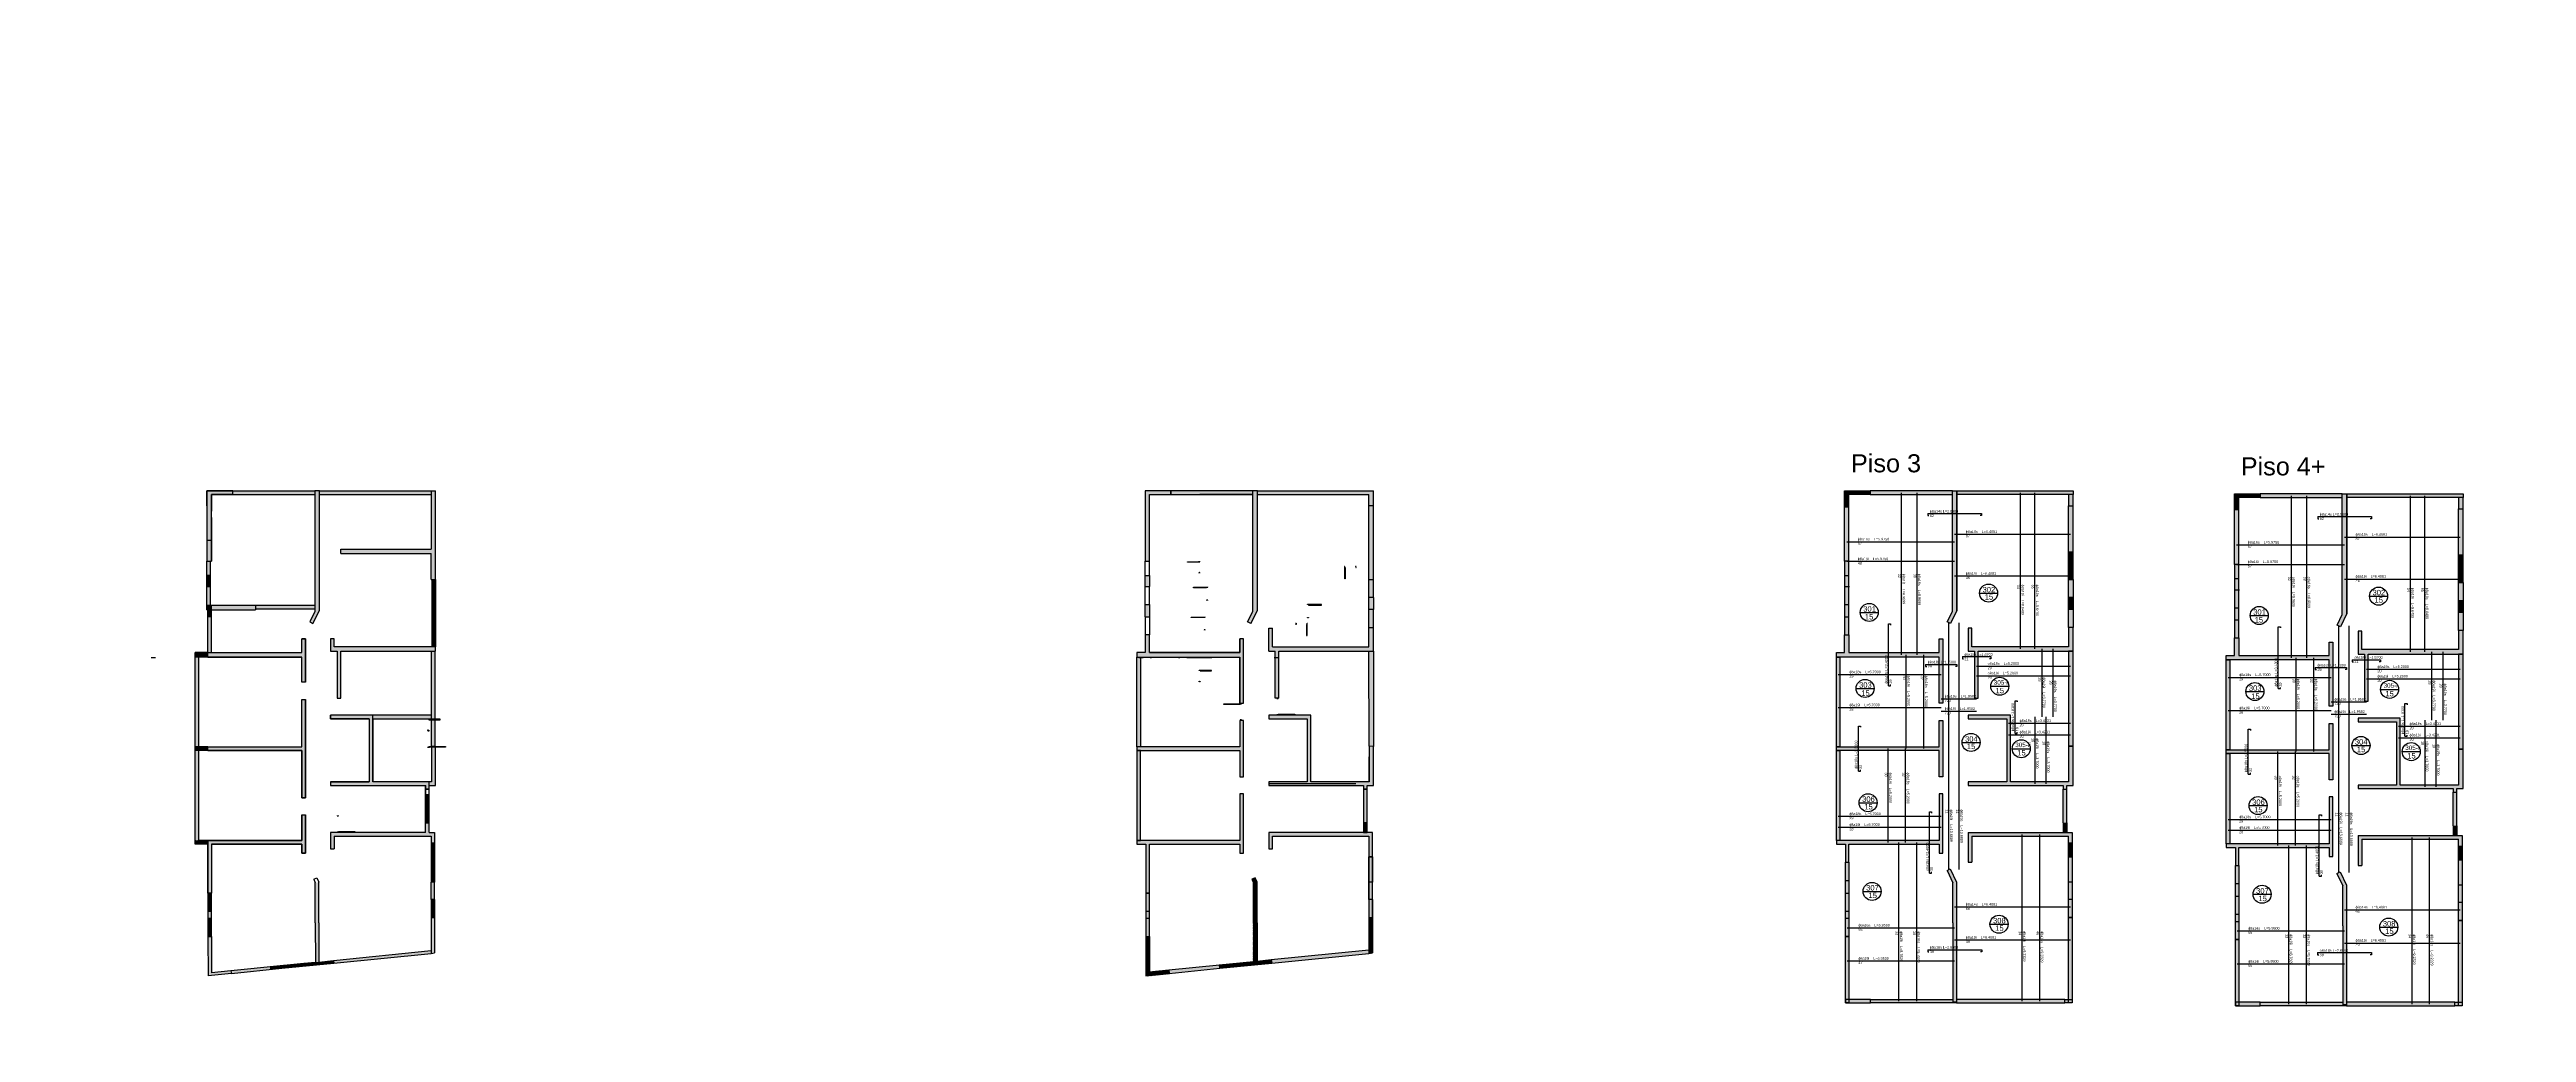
# Model space of a CAD drawing. Header units: millimetres. Extents: x -13 to 207, y 5 to 62.
# Drawn here: x 69.3 to 206.5, y 7.7 to 62.1 of the extents above; entities that cross this region are included whole.
import ezdxf
from ezdxf.enums import TextEntityAlignment as Align

# ---------------------------------------------------------------- set-up
doc = ezdxf.new("R2010")
doc.units = ezdxf.units.MM
for name, color, linetype in [('06', 6, 'Continuous'), ('ArmaduraLosa', 3, 'Continuous'), ('GRIS', 9, 'Continuous'), ('MUROS_EST', 5, 'Continuous'), ('PUERTAS', 1, 'Continuous'), ('VIGAS_1', 2, 'Continuous')]:
    doc.layers.add(name, color=color, linetype=linetype)
doc.layers.get('0').off()
doc.layers.get('06').off()
doc.layers.get('GRIS').off()
doc.styles.add('ROMAND', font='romand', dxfattribs={"height": 31.5})
doc.styles.get("Standard").update_dxf_attribs({"font": 'Arial.ttf'})
pattern_1 = [(25, (-3.105805, -6.50316), (-0.0118333113, 0.025376618), [])]
pattern_2 = [(0, (0, 0), (0, 6.985), [5.08, -1.905]), (90, (0, 0), (-6.985, 4e-16), [5.08, -1.905])]
pattern_3 = [(0, (-3.106, -6.503), (0, 6.985), [5.08, -1.905]), (90, (-3.106, -6.503), (-6.985, 4e-16), [5.08, -1.905])]

# ---------------------------------------------------------------- blocks, each defined once
blk = doc.blocks.new('P_65')
at = {"color": 9}
blk.add_arc((-0.01, 0.06), 0.622, 93.9051, 179.909, dxfattribs=at)
at = {"layer": 'PUERTAS'}
for points in [[(-0.65, 0), (-0.62, 0), (-0.62, 0.02), (-0.63, 0.02), (-0.63, 0.06), (-0.65, 0.06)], [(0, 0.06), (-0.02, 0.06), (-0.02, 0.02), (-0.02, 0.02), (-0.02, 0), (0, 0)]]:
    blk.add_lwpolyline(points, dxfattribs=at)
blk.add_lwpolyline([(-0.02, 0.06), (-0.05, 0.06), (-0.05, 0.68), (-0.02, 0.68)], close=True, dxfattribs=at)
blk = doc.blocks.new('P_75')
at = {"color": 9}
blk.add_arc((-0.01, 0.06), 0.722, 93.336, 179.9333, dxfattribs=at)
at = {"layer": 'PUERTAS'}
for points in [[(-0.75, 0), (-0.73, 0), (-0.73, 0.02), (-0.73, 0.02), (-0.73, 0.06), (-0.75, 0.06)], [(0, 0.06), (-0.02, 0.06), (-0.02, 0.02), (-0.02, 0.02), (-0.02, 0), (0, 0)]]:
    blk.add_lwpolyline(points, dxfattribs=at)
blk.add_lwpolyline([(-0.02, 0.06), (-0.05, 0.06), (-0.05, 0.78), (-0.02, 0.78)], close=True, dxfattribs=at)
blk = doc.blocks.new('EJE-1')
at = {"color": 3, "linetype": 'Continuous'}
blk.add_circle((0, 0), 35, dxfattribs=at)
at = {"color": 5, "linetype": 'Continuous', "style": 'ROMAND'}
blk.add_attdef('0', text='', height=25, dxfattribs=at).set_placement((0.2, 0), align=Align.MIDDLE)

msp = doc.modelspace()

# ---------------------------------------------------------------- hatches: boundary and pattern name
at = {"layer": 'MUROS_EST', "transparency": 33554687}
h = msp.add_hatch(dxfattribs=at)
h.set_pattern_fill('ANGLE', color=256)
h.set_pattern_definition(pattern_2)
h.paths.add_polyline_path([(141.21, 35.53), (140.42, 35.53), (140.42, 35.4), (141.21, 35.4)])
h.paths.add_polyline_path([(140.06, 35.4), (139.96, 35.4), (139.96, 35.28), (140.06, 35.28)])
h.paths.add_polyline_path([(140.06, 36.55), (139.96, 36.55), (139.96, 35.4), (140.06, 35.4)])
h.paths.add_polyline_path([(141.21, 35.53), (141.21, 35.4), (145.77, 35.4), (145.77, 36.33), (145.62, 36.33), (145.52, 36.33), (145.52, 35.53), (143.49, 35.53)])
h.paths.add_polyline_path([(145.77, 35.4), (141.21, 35.4), (141.21, 35.28), (145.77, 35.28)])
h.paths.add_polyline_path([(145.77, 36.59), (145.63, 36.59), (145.63, 36.59), (145.6, 36.59), (145.52, 36.59), (145.52, 36.33), (145.62, 36.33), (145.77, 36.33)])
h.paths.add_polyline_path([(145.62, 40.81), (145.52, 40.81), (145.52, 39.24), (145.6, 39.24), (145.6, 39.24), (145.62, 39.24)])
h.paths.add_polyline_path([(145.77, 40.81), (145.62, 40.81), (145.62, 39.24), (145.77, 39.24)])
h.paths.add_polyline_path([(145.62, 42.17), (145.52, 42.17), (145.52, 40.81), (145.62, 40.81)])
h.paths.add_polyline_path([(145.77, 42.17), (145.62, 42.17), (145.62, 40.81), (145.77, 40.81)])
h.paths.add_polyline_path([(145.62, 42.93), (145.52, 42.93), (145.52, 42.17), (145.62, 42.17)])
h.paths.add_polyline_path([(145.77, 42.93), (145.62, 42.93), (145.62, 42.17), (145.77, 42.17)])
h.paths.add_polyline_path([(145.62, 43.33), (145.52, 43.33), (145.52, 42.93), (145.62, 42.93)])
h.paths.add_polyline_path([(145.77, 43.33), (145.62, 43.33), (145.62, 42.93), (145.77, 42.93)])
h.paths.add_polyline_path([(139.21, 44.04), (139.09, 44.04), (139.09, 42.17), (139.21, 42.17)])
h.paths.add_polyline_path([(139.34, 44.05), (139.21, 44.04), (139.21, 42.17), (139.34, 42.17)])
h.paths.add_polyline_path([(139.21, 42.17), (139.09, 42.17), (139.09, 40.81), (139.21, 40.81)])
h.paths.add_polyline_path([(139.34, 42.17), (139.21, 42.17), (139.21, 40.81), (139.34, 40.81)])
h.paths.add_polyline_path([(139.21, 40.81), (139.09, 40.81), (139.09, 37.48), (138.8, 36.89), (138.89, 36.85), (139.21, 37.5)])
h.paths.add_polyline_path([(139.21, 44.15), (139.09, 44.15), (139.09, 44.05), (139.21, 44.05)])
h.paths.add_polyline_path([(139.34, 44.15), (139.21, 44.15), (139.21, 44.05), (139.34, 44.05)])
h.paths.add_polyline_path([(139.34, 37.76), (139.21, 37.5), (139.32, 37.5), (139.34, 37.53)])
h.paths.add_polyline_path([(134.54, 44.15), (133.11, 44.15), (133.11, 44.05), (134.54, 44.05)])
h.paths.add_polyline_path([(134.54, 44.05), (133.11, 44.05), (133.11, 43.24), (133.36, 43.24), (133.36, 43.28), (133.36, 43.73), (133.36, 43.95), (134.54, 43.95)])
h.paths.add_polyline_path([(133.36, 43.24), (133.11, 43.24), (133.11, 42.17), (133.36, 42.17)])
h.paths.add_polyline_path([(130.15, 40.4), (130.15, 40.69), (129.95, 40.69), (129.95, 40.4)], flags=9)
h.paths.add_polyline_path([(130.25, 39.02), (130.25, 39.3), (130.04, 39.3), (130.04, 39.02)], flags=9)
h.paths.add_polyline_path([(130.25, 39.72), (130.25, 40), (130.04, 40), (130.04, 39.72)], flags=9)
h.paths.add_polyline_path([(130.25, 36.48), (130.25, 36.88), (130.04, 36.88), (130.04, 36.48)], flags=9)
h.paths.add_polyline_path([(130.25, 37.38), (130.25, 37.66), (130.04, 37.66), (130.04, 37.38)], flags=9)
h.paths.add_polyline_path([(130.25, 38.15), (130.25, 38.55), (130.04, 38.55), (130.04, 38.15)], flags=9)
h.paths.add_polyline_path([(130.25, 35.65), (130.25, 35.93), (130.04, 35.93), (130.04, 35.65)], flags=9)
h = msp.add_hatch(dxfattribs=at)
h.set_pattern_fill('ANGLE', color=256)
h.set_pattern_definition(pattern_2)
h.paths.add_polyline_path([(133.36, 43.95), (134.54, 43.95), (134.54, 44.05), (133.11, 44.05), (133.11, 43.24), (133.36, 43.24), (133.36, 43.28), (133.36, 43.73)])
h.paths.add_polyline_path([(134.54, 44.15), (133.11, 44.15), (133.11, 44.05), (134.54, 44.05)])
h.paths.add_polyline_path([(133.36, 43.24), (133.11, 43.24), (133.11, 42.17), (133.36, 42.17)])
h.paths.add_polyline_path([(133.11, 40.25), (133.11, 40.81), (133.36, 40.81), (133.36, 40.25)])
h.paths.add_polyline_path([(139.21, 44.04), (139.09, 44.04), (139.09, 42.17), (139.21, 42.17)])
h.paths.add_polyline_path([(139.34, 44.05), (139.21, 44.04), (139.21, 42.17), (139.34, 42.17)])
h.paths.add_polyline_path([(139.34, 44.15), (139.21, 44.15), (139.21, 44.05), (139.34, 44.05)])
h.paths.add_polyline_path([(139.21, 44.15), (139.09, 44.15), (139.09, 44.05), (139.21, 44.05)])
h.paths.add_polyline_path([(139.34, 42.17), (139.21, 42.17), (139.21, 40.81), (139.34, 40.81)])
h.paths.add_polyline_path([(139.21, 42.17), (139.09, 42.17), (139.09, 40.81), (139.21, 40.81)])
h.paths.add_polyline_path([(145.77, 35.4), (141.21, 35.4), (141.21, 35.28), (145.77, 35.28)])
h.paths.add_polyline_path([(141.21, 35.4), (140.42, 35.4), (140.42, 35.08), (140.52, 35.08), (140.52, 35.28), (141.21, 35.28)])
h.paths.add_polyline_path([(140.42, 35.4), (140.06, 35.4), (140.06, 35.28), (140.32, 35.28), (140.32, 35.08), (140.42, 35.08)])
h.paths.add_polyline_path([(140.06, 35.4), (139.96, 35.4), (139.96, 35.28), (140.06, 35.28)])
h.paths.add_polyline_path([(140.06, 36.55), (139.96, 36.55), (139.96, 35.4), (140.06, 35.4)])
h.paths.add_polyline_path([(140.16, 36.55), (140.06, 36.55), (140.06, 35.4), (140.42, 35.4), (140.42, 35.53), (140.16, 35.53)])
h.paths.add_polyline_path([(141.21, 35.53), (140.42, 35.53), (140.42, 35.4), (141.21, 35.4)])
h.paths.add_polyline_path([(145.77, 36.33), (145.62, 36.33), (145.52, 36.33), (145.52, 35.53), (143.49, 35.53), (141.21, 35.53), (141.21, 35.4), (145.77, 35.4)])
h.paths.add_polyline_path([(145.77, 36.59), (145.63, 36.59), (145.63, 36.59), (145.6, 36.59), (145.52, 36.59), (145.52, 36.33), (145.62, 36.33), (145.77, 36.33)])
h.paths.add_polyline_path([(142.2, 31.63), (140.42, 31.63), (140.42, 31.53), (142.1, 31.53), (142.1, 30.97), (142.2, 30.97)])
h.paths.add_polyline_path([(142.2, 31.73), (140.42, 31.73), (140.42, 31.63), (142.2, 31.63)])
h.paths.add_polyline_path([(140.42, 31.63), (140.06, 31.63), (140.06, 31.53), (140.42, 31.53)])
h.paths.add_polyline_path([(140.42, 31.73), (140.06, 31.73), (140.06, 31.63), (140.42, 31.63)])
h.paths.add_polyline_path([(140.06, 31.73), (139.96, 31.73), (139.96, 31.63), (140.06, 31.63)])
h.paths.add_polyline_path([(140.06, 31.63), (139.96, 31.63), (139.96, 31.53), (140.06, 31.53)])
h.paths.add_polyline_path([(142.3, 31.63), (142.2, 31.63), (142.2, 30.97), (142.3, 30.97)])
h.paths.add_polyline_path([(142.3, 31.73), (142.2, 31.73), (142.2, 31.63), (142.3, 31.63)])
h.paths.add_polyline_path([(142.2, 30.97), (142.1, 30.97), (142.1, 29.88), (142.2, 29.88)])
h.paths.add_polyline_path([(142.3, 30.97), (142.2, 30.97), (142.2, 29.88), (142.3, 29.88)])
h.paths.add_polyline_path([(145.72, 25.13), (145.32, 25.13), (145.32, 25.03), (145.52, 25.03), (145.52, 24.68), (145.72, 24.68)])
h.paths.add_polyline_path([(145.72, 25.23), (145.42, 25.23), (145.32, 25.23), (145.32, 25.13), (145.72, 25.13)])
h.paths.add_polyline_path([(145.32, 25.23), (142.2, 25.23), (142.2, 25.13), (145.32, 25.13)])
h.paths.add_polyline_path([(145.32, 25.13), (142.2, 25.13), (142.2, 25.03), (145.32, 25.03)])
h.paths.add_polyline_path([(142.2, 25.13), (140.77, 25.13), (140.77, 25.03), (142.2, 25.03)])
h.paths.add_polyline_path([(142.2, 25.23), (140.77, 25.23), (140.77, 25.13), (142.2, 25.13)])
h.paths.add_polyline_path([(140.77, 25.23), (140.42, 25.23), (140.42, 25.13), (140.77, 25.13)])
h.paths.add_polyline_path([(140.77, 25.13), (140.42, 25.13), (140.42, 25.03), (140.77, 25.03)])
h.paths.add_polyline_path([(140.42, 25.13), (140.06, 25.13), (140.06, 24.68), (140.16, 24.68), (140.16, 25.03), (140.42, 25.03)])
h.paths.add_polyline_path([(140.42, 25.23), (140.06, 25.23), (140.06, 25.13), (140.42, 25.13)])
h.paths.add_polyline_path([(140.06, 25.23), (139.96, 25.23), (139.96, 25.13), (140.06, 25.13)])
h.paths.add_polyline_path([(140.06, 25.13), (139.96, 25.13), (139.96, 24.68), (140.06, 24.68)])
h.paths.add_polyline_path([(140.06, 24.68), (139.96, 24.68), (139.96, 24.33), (140.06, 24.33)])
h.paths.add_polyline_path([(140.16, 24.68), (140.06, 24.68), (140.06, 24.33), (140.16, 24.33)])
h = msp.add_hatch(dxfattribs=at)
h.set_pattern_fill('ANGLE', color=256)
h.set_pattern_definition(pattern_2)
h.paths.add_polyline_path([(194.04, 28.6), (193.9, 28.62), (193.9, 27.93), (194.04, 27.93)])
h.paths.add_polyline_path([(194.04, 29.96), (193.9, 28.62), (194.04, 28.62)])
h.paths.add_polyline_path([(194.03, 29.88), (193.89, 29.88), (193.89, 28.62), (193.9, 28.62)])
h.paths.add_polyline_path([(194.04, 29.96), (194.04, 30.01), (193.89, 30.01), (193.89, 29.88), (194.03, 29.88)])
h.paths.add_polyline_path([(193.89, 29.94), (193.79, 29.94), (193.79, 29.88), (193.89, 29.88)])
h.paths.add_polyline_path([(193.89, 29.97), (193.79, 29.97), (193.79, 29.94), (193.89, 29.94)])
h.paths.add_polyline_path([(193.89, 30.01), (193.79, 30.01), (193.79, 29.97), (193.89, 29.97)])
h.paths.add_polyline_path([(188.33, 36.55), (188.23, 36.55), (188.23, 35.4), (188.33, 35.4)])
h.paths.add_polyline_path([(187.61, 42.17), (187.48, 42.17), (187.48, 40.81), (187.61, 40.81)])
h.paths.add_polyline_path([(187.48, 42.17), (187.36, 42.17), (187.36, 40.81), (187.48, 40.81)])
h.paths.add_polyline_path([(187.48, 44.05), (187.36, 44.05), (187.36, 42.17), (187.48, 42.17)])
h.paths.add_polyline_path([(187.61, 44.05), (187.48, 44.05), (187.48, 42.17), (187.61, 42.17)])
h.paths.add_polyline_path([(187.48, 44.15), (187.36, 44.15), (187.36, 44.05), (187.48, 44.05)])
h.paths.add_polyline_path([(187.61, 44.15), (187.48, 44.15), (187.48, 44.05), (187.61, 44.05)])
h.paths.add_polyline_path([(181.53, 43.24), (181.38, 43.24), (181.38, 42.17), (181.53, 42.17)])
h.paths.add_polyline_path([(181.53, 42.17), (181.38, 42.17), (181.38, 40.81), (181.53, 40.81)])
h.paths.add_polyline_path([(181.53, 40.81), (181.38, 40.81), (181.38, 40.25), (181.53, 40.25)])
h.paths.add_polyline_path([(181.63, 40.81), (181.53, 40.81), (181.53, 40.25), (181.63, 40.25)])
h.paths.add_polyline_path([(181.53, 35.4), (181.38, 35.4), (181.38, 35.2), (181.53, 35.2)])
h.paths.add_polyline_path([(181.53, 36.18), (181.38, 36.18), (181.38, 35.4), (181.53, 35.4)])
h.paths.add_polyline_path([(181.53, 35.2), (181.38, 35.2), (181.03, 35.2), (181.03, 35.08), (181.53, 35.08)])
h.paths.add_polyline_path([(181.53, 35.08), (181.03, 35.08), (181.03, 34.95), (181.53, 34.95)])
h.paths.add_polyline_path([(181.03, 35.08), (180.93, 35.08), (180.93, 34.95), (181.03, 34.95)])
h.paths.add_polyline_path([(181.03, 35.2), (180.93, 35.2), (180.93, 35.08), (181.03, 35.08)])
h.paths.add_polyline_path([(181.53, 19.27), (181.43, 19.27), (181.43, 15.9), (181.53, 15.9)])
h = msp.add_hatch(dxfattribs=at)
h.set_pattern_fill('ANGLE', color=256)
h.set_pattern_definition(pattern_2)
h.paths.add_polyline_path([(181.53, 42.17), (181.38, 42.17), (181.38, 40.81), (181.53, 40.81)])
h.paths.add_polyline_path([(181.53, 43.24), (181.38, 43.24), (181.38, 42.17), (181.53, 42.17)])
h.paths.add_polyline_path([(181.53, 40.81), (181.38, 40.81), (181.38, 40.25), (181.53, 40.25)])
h.paths.add_polyline_path([(181.63, 40.81), (181.53, 40.81), (181.53, 40.25), (181.63, 40.25)])
h.paths.add_polyline_path([(187.48, 44.05), (187.36, 44.05), (187.36, 42.17), (187.48, 42.17)])
h.paths.add_polyline_path([(187.61, 44.05), (187.48, 44.05), (187.48, 42.17), (187.61, 42.17)])
h.paths.add_polyline_path([(187.48, 44.15), (187.36, 44.15), (187.36, 44.05), (187.48, 44.05)])
h.paths.add_polyline_path([(187.61, 44.15), (187.48, 44.15), (187.48, 44.05), (187.61, 44.05)])
h.paths.add_polyline_path([(187.61, 42.17), (187.48, 42.17), (187.48, 40.81), (187.61, 40.81)])
h.paths.add_polyline_path([(187.48, 42.17), (187.36, 42.17), (187.36, 40.81), (187.48, 40.81)])
h.paths.add_polyline_path([(194.04, 36.33), (193.89, 36.33), (193.89, 35.4), (194.04, 35.4)])
h.paths.add_polyline_path([(186.83, 35.95), (186.73, 35.95), (186.73, 35.4), (186.83, 35.4)])
h.paths.add_polyline_path([(186.73, 35.95), (186.63, 35.95), (186.63, 35.4), (186.73, 35.4)])
h.paths.add_polyline_path([(186.83, 35.4), (186.73, 35.4), (186.73, 35.08), (186.83, 35.08)])
h.paths.add_polyline_path([(186.73, 35.4), (186.63, 35.4), (186.63, 35.2), (185.76, 35.2), (185.76, 35.08), (186.73, 35.08)])
h = msp.add_hatch(dxfattribs=at)
h.set_pattern_fill('ANGLE', color=2)
h.set_pattern_definition(pattern_2)
h.paths.add_polyline_path([(194.04, 44.05), (193.89, 44.05), (193.89, 43.33), (194.04, 43.33)])
h.paths.add_polyline_path([(194.04, 44.15), (193.89, 44.15), (193.89, 44.05), (194.04, 44.05)])
h.paths.add_polyline_path([(188.28, 44.15), (187.61, 44.15), (187.61, 44.05), (188.28, 44.05)])
h.paths.add_polyline_path([(188.28, 44.05), (187.61, 44.05), (187.61, 43.95), (188.28, 43.95)])
h.paths.add_polyline_path([(187.36, 44.15), (185.83, 44.15), (185.83, 44.05), (187.36, 44.05)])
h.paths.add_polyline_path([(187.36, 44.05), (185.83, 44.05), (185.83, 43.95), (187.36, 43.95)])
h.paths.add_polyline_path([(185.83, 44.15), (184.41, 44.15), (184.41, 44.05), (185.83, 44.05)])
h.paths.add_polyline_path([(185.83, 44.05), (184.41, 44.05), (184.41, 43.95), (185.83, 43.95)])
h.paths.add_polyline_path([(184.34, 44.05), (182.81, 44.05), (182.81, 43.95), (184.34, 43.95)])
h.paths.add_polyline_path([(184.41, 44.15), (182.81, 44.15), (182.81, 44.12), (182.89, 44.12), (184.41, 44.12)])
h.paths.add_polyline_path([(184.34, 44.08), (182.81, 44.08), (182.81, 44.05), (184.34, 44.05)])
h.paths.add_polyline_path([(181.52, 40.18), (181.52, 40.25), (181.38, 40.25), (181.38, 39.47), (181.52, 39.47), (181.52, 39.54)])
h.paths.add_polyline_path([(181.53, 39.47), (181.38, 39.47), (181.38, 38.85), (181.53, 38.85)])
h.paths.add_polyline_path([(181.52, 38.78), (181.52, 38.85), (181.38, 38.85), (181.38, 37.85), (181.52, 37.85), (181.52, 37.92)])
h.paths.add_polyline_path([(181.53, 37.85), (181.38, 37.85), (181.38, 37.18), (181.53, 37.18)])
h.paths.add_polyline_path([(181.52, 37.11), (181.52, 37.18), (181.38, 37.18), (181.38, 36.18), (181.52, 36.18), (181.52, 36.25)])
h.paths.add_polyline_path([(182.47, 39.5), (185.68, 39.5), (185.68, 40.19), (182.47, 40.19)], flags=9)
h.paths.add_polyline_path([(186.59, 37.29), (186.79, 37.68), (186.6, 37.77), (186.41, 37.38)], flags=9)
h.paths.add_polyline_path([(183.77, 37.16), (184.35, 37.16), (184.35, 37.36), (183.77, 37.36)], flags=9)
h.paths.add_polyline_path([(183.8, 35.38), (184.39, 35.38), (184.39, 35.58), (183.8, 35.58)], flags=9)
h.paths.add_polyline_path([(185.15, 35.65), (185.15, 36.23), (184.96, 36.23), (184.96, 35.65)], flags=9)
h.paths.add_polyline_path([(182.06, 39.31), (182.06, 39.88), (181.86, 39.88), (181.86, 39.31)], flags=9)
h.paths.add_polyline_path([(182.38, 39.38), (182.97, 39.38), (182.97, 39.57), (182.38, 39.57)], flags=9)
h.paths.add_polyline_path([(182.5, 35.91), (182.5, 36.48), (182.31, 36.48), (182.31, 35.91)], flags=9)
h.paths.add_polyline_path([(185.46, 36.1), (186.03, 36.1), (186.03, 36.29), (185.46, 36.29)], flags=9)
h = msp.add_hatch(dxfattribs=at)
h.set_pattern_fill('ANGLE', color=2)
h.set_pattern_definition(pattern_2)
h.paths.add_polyline_path([(184.34, 44.05), (182.81, 44.05), (182.81, 43.95), (184.34, 43.95)])
h.paths.add_polyline_path([(184.41, 44.15), (182.81, 44.15), (182.81, 44.12), (182.89, 44.12), (184.41, 44.12)])
h = msp.add_hatch(dxfattribs=at)
h.set_pattern_fill('ANGLE', color=2)
h.set_pattern_definition(pattern_2)
h.paths.add_polyline_path([(187.36, 44.15), (184.41, 44.15), (184.41, 44.05), (187.36, 44.05)])
h.paths.add_polyline_path([(187.36, 44.05), (184.41, 44.05), (184.41, 43.95), (187.36, 43.95)])
h = msp.add_hatch(dxfattribs=at)
h.set_pattern_fill('ANGLE', color=2)
h.set_pattern_definition(pattern_2)
h.paths.add_polyline_path([(188.28, 44.15), (187.61, 44.15), (187.61, 44.05), (188.28, 44.05)])
h.paths.add_polyline_path([(188.28, 44.05), (187.61, 44.05), (187.61, 43.95), (188.28, 43.95)])
h = msp.add_hatch(dxfattribs=at)
h.set_pattern_fill('ANGLE', color=2)
h.set_pattern_definition(pattern_2)
h.paths.add_polyline_path([(194.04, 44.15), (193.89, 44.15), (193.89, 44.05), (194.04, 44.05)])
h = msp.add_hatch(dxfattribs=at)
h.set_pattern_fill('ANGLE', color=2)
h.set_pattern_definition(pattern_2)
h.paths.add_polyline_path([(194.04, 44.05), (193.89, 44.05), (193.89, 43.33), (194.04, 43.33)])
h = msp.add_hatch(dxfattribs=at)
h.set_pattern_fill('ANGLE', color=256)
h.set_pattern_definition(pattern_2)
h.paths.add_polyline_path([(145.62, 42.17), (145.52, 42.17), (145.52, 40.81), (145.62, 40.81)])
h.paths.add_polyline_path([(145.77, 42.17), (145.62, 42.17), (145.62, 40.81), (145.77, 40.81)])
h.paths.add_polyline_path([(145.62, 40.81), (145.52, 40.81), (145.52, 39.24), (145.6, 39.24), (145.6, 39.24), (145.62, 39.24)])
h.paths.add_polyline_path([(145.77, 40.81), (145.62, 40.81), (145.62, 39.24), (145.77, 39.24)])
h.paths.add_polyline_path([(145.77, 42.93), (145.62, 42.93), (145.62, 42.17), (145.77, 42.17)])
h.paths.add_polyline_path([(145.77, 43.33), (145.62, 43.33), (145.62, 42.93), (145.77, 42.93)])
h.paths.add_polyline_path([(145.62, 43.33), (145.52, 43.33), (145.52, 42.93), (145.62, 42.93)])
h.paths.add_polyline_path([(145.62, 42.93), (145.52, 42.93), (145.52, 42.17), (145.62, 42.17)])
h.paths.add_polyline_path([(139.21, 40.81), (139.09, 40.81), (139.09, 37.48), (138.8, 36.89), (138.89, 36.85), (139.21, 37.5)])
h = msp.add_hatch(dxfattribs=at)
h.set_pattern_fill('ANGLE', color=256)
h.set_pattern_definition(pattern_2)
h.paths.add_polyline_path([(133.11, 40.25), (133.11, 40.81), (133.36, 40.81), (133.36, 40.25)])
h.paths.add_polyline_path([(133.36, 36.18), (133.11, 36.18), (133.11, 36.18), (133.11, 35.4), (133.36, 35.4)])
h.paths.add_polyline_path([(137.49, 35.21), (133.36, 35.21), (133.36, 35.4), (133.11, 35.4), (133.11, 35.21), (132.76, 35.21), (132.76, 35.08), (137.49, 35.08)])
h.paths.add_polyline_path([(138.46, 35.4), (138.36, 35.4), (138.36, 35.21), (137.49, 35.21), (137.49, 35.08), (138.46, 35.08)])
h.paths.add_polyline_path([(138.46, 35.95), (138.36, 35.95), (138.36, 35.4), (138.46, 35.4)])
h.paths.add_polyline_path([(138.56, 35.95), (138.46, 35.95), (138.46, 35.4), (138.56, 35.4)])
h.paths.add_polyline_path([(138.56, 35.4), (138.46, 35.4), (138.46, 35.08), (138.56, 35.08)])
h.paths.add_polyline_path([(138.56, 35.08), (138.46, 35.08), (138.46, 32.39), (138.56, 32.39)])
h.paths.add_polyline_path([(138.46, 35.08), (137.49, 35.08), (137.49, 34.96), (137.97, 34.96, -0.039414), (137.98, 34.96), (138.09, 34.96), (138.09, 34.96), (138.09, 34.96), (138.36, 34.96), (138.36, 34.96), (138.36, 32.39), (138.46, 32.39)])
h.paths.add_polyline_path([(134.12, 31.62), (137.32, 31.62), (137.32, 32.32), (134.12, 32.32)], flags=9)
h.paths.add_polyline_path([(135.28, 31.46), (138.48, 31.46), (138.48, 32.16), (135.28, 32.16)], flags=9)
h.paths.add_polyline_path([(138.4, 34.89), (138.98, 34.89), (138.98, 35.09), (138.4, 35.09)], flags=9)
h = msp.add_hatch(dxfattribs=at)
h.set_pattern_fill('ANGLE', color=2)
h.set_pattern_definition(pattern_2)
h.paths.add_polyline_path([(181.52, 40.18), (181.52, 40.25), (181.38, 40.25), (181.38, 39.47), (181.52, 39.47), (181.52, 39.54)])
h = msp.add_hatch(dxfattribs=at)
h.set_pattern_fill('ANGLE', color=2)
h.set_pattern_definition(pattern_2)
h.paths.add_polyline_path([(181.52, 20.41), (181.52, 20.48), (181.43, 20.48), (181.43, 19.48), (181.52, 19.48), (181.52, 19.55)])
h.paths.add_polyline_path([(181.63, 20.48), (181.55, 20.48), (181.55, 20.41), (181.55, 19.55), (181.55, 19.48), (181.63, 19.48)])
h.paths.add_polyline_path([(181.53, 20.88), (181.43, 20.88), (181.43, 20.48), (181.52, 20.48), (181.53, 20.48)])
h.paths.add_polyline_path([(181.52, 23.58), (181.43, 23.58), (181.43, 22.58), (181.52, 22.58), (181.52, 22.65)])
h.paths.add_polyline_path([(194.04, 39.24), (193.91, 39.24), (193.91, 38.31), (193.91, 38.24), (194.04, 38.24)])
h.paths.add_polyline_path([(194.04, 38.24), (193.89, 38.24), (193.89, 37.59), (194.04, 37.59)])
h.paths.add_polyline_path([(193.89, 38.24), (193.79, 38.24), (193.79, 37.59), (193.89, 37.59)])
h.paths.add_polyline_path([(193.88, 37.52), (193.88, 37.59), (193.79, 37.59), (193.79, 36.59), (193.88, 36.59), (193.88, 36.66)])
h.paths.add_polyline_path([(194.04, 37.59), (193.91, 37.59), (193.91, 37.52), (193.91, 36.66), (193.91, 36.59), (194.04, 36.59)])
h.paths.add_polyline_path([(181.67, 20.53), (181.67, 21.11), (181.48, 21.11), (181.48, 20.53)], flags=9)
h.paths.add_polyline_path([(181.09, 24.06), (181.37, 24.06), (181.37, 24.27), (181.09, 24.27)], flags=9)
h = msp.add_hatch(dxfattribs=at)
h.set_pattern_fill('ANGLE', color=2)
h.set_pattern_definition(pattern_2)
h.paths.add_polyline_path([(181.53, 39.47), (181.38, 39.47), (181.38, 38.85), (181.53, 38.85)])
h = msp.add_hatch(dxfattribs=at)
h.set_pattern_fill('ANGLE', color=2)
h.set_pattern_definition(pattern_2)
h.paths.add_polyline_path([(181.52, 37.11), (181.52, 37.18), (181.38, 37.18), (181.38, 36.18), (181.52, 36.18), (181.52, 36.25)])
h.paths.add_polyline_path([(181.53, 37.85), (181.38, 37.85), (181.38, 37.18), (181.52, 37.18), (181.53, 37.18)])
h.paths.add_polyline_path([(181.52, 38.78), (181.52, 38.85), (181.38, 38.85), (181.38, 37.85), (181.52, 37.85), (181.52, 37.92)])
h = msp.add_hatch(dxfattribs=at)
h.set_pattern_fill('ANGLE', color=2)
h.set_pattern_definition(pattern_2)
h.paths.add_polyline_path([(194.04, 37.59), (193.91, 37.59), (193.91, 37.52), (193.91, 36.66), (193.91, 36.59), (194.04, 36.59)])
h.paths.add_polyline_path([(193.88, 37.52), (193.88, 37.59), (193.79, 37.59), (193.79, 36.59), (193.88, 36.59), (193.88, 36.66)])
h.paths.add_polyline_path([(194.04, 39.24), (193.91, 39.24), (193.91, 38.31), (193.91, 38.24), (194.04, 38.24)])
h.paths.add_polyline_path([(193.88, 39.17), (193.88, 39.24), (193.79, 39.24), (193.79, 38.24), (193.88, 38.24), (193.88, 38.31)])
h = msp.add_hatch(dxfattribs=at)
h.set_pattern_fill('ANGLE', color=256)
h.set_pattern_definition(pattern_2)
h.paths.add_polyline_path([(84.28, 36.73), (84.15, 36.73), (84.15, 35.67), (84.28, 35.67)])
h.paths.add_polyline_path([(84.15, 36.73), (84.03, 36.73), (84.03, 35.67), (84.15, 35.67)])
h.paths.add_polyline_path([(78.2, 37.55), (78.05, 37.55), (78.05, 36.83), (78.05, 36.73), (78.2, 36.73)])
h.paths.add_polyline_path([(79.49, 37.65), (78.2, 37.65), (78.2, 37.55), (79.49, 37.55)])
h.paths.add_polyline_path([(78.2, 37.65), (78.05, 37.65), (78.05, 37.55), (78.2, 37.55)])
h.paths.add_polyline_path([(83.4, 28.58), (78.2, 28.58), (78.2, 28.45), (83.3, 28.45), (83.3, 27.21), (83.32, 27.2), (83.3, 27.2), (83.3, 27.05), (83.4, 27.05)])
h.paths.add_polyline_path([(83.5, 28.58), (83.4, 28.58), (83.4, 27.05), (83.5, 27.05)])
h.paths.add_polyline_path([(83.5, 29.45), (83.4, 29.45), (83.4, 28.9), (83.5, 28.9)])
h.paths.add_polyline_path([(83.4, 29.45), (83.3, 29.45), (83.3, 28.9), (83.4, 28.9)])
h.paths.add_polyline_path([(83.5, 28.9), (83.4, 28.9), (83.4, 28.58), (83.5, 28.58)])
h.paths.add_polyline_path([(83.4, 28.9), (83.3, 28.9), (83.3, 28.7), (78.2, 28.7), (78.2, 28.58), (83.4, 28.58)])
h.paths.add_polyline_path([(83.5, 26.1), (83.4, 26.1), (83.4, 25.13), (83.5, 25.13)])
h.paths.add_polyline_path([(83.4, 26.1), (83.3, 26.1), (83.3, 25.95), (83.3, 25.13), (83.4, 25.13)])
h.paths.add_polyline_path([(83.4, 25.13), (83.3, 25.13), (83.3, 24.73), (83.32, 24.73), (83.3, 24.72), (83.3, 23.48), (78.2, 23.48), (78.2, 23.38), (83.4, 23.38)])
h.paths.add_polyline_path([(83.5, 25.13), (83.4, 25.13), (83.4, 23.38), (83.5, 23.38)])
h.paths.add_polyline_path([(83.4, 23.38), (78.2, 23.38), (78.2, 23.28), (83.3, 23.28), (83.3, 22.12), (83.4, 22.12)])
h = msp.add_hatch(dxfattribs=at)
h.set_pattern_fill('ANGLE', color=256)
h.set_pattern_definition(pattern_2)
h.paths.add_polyline_path([(84.15, 36.73), (84.03, 36.73), (84.03, 35.67), (84.15, 35.67)])
h.paths.add_polyline_path([(84.28, 36.73), (84.15, 36.73), (84.15, 35.67), (84.28, 35.67)])
h.paths.add_polyline_path([(78.2, 37.65), (78.05, 37.65), (78.05, 37.55), (78.2, 37.55)])
h.paths.add_polyline_path([(79.49, 37.65), (78.2, 37.65), (78.2, 37.55), (79.49, 37.55)])
h.paths.add_polyline_path([(78.2, 37.55), (78.05, 37.55), (78.05, 36.83), (78.05, 36.73), (78.2, 36.73)])
h.paths.add_polyline_path([(90.71, 34.31), (90.56, 34.31), (90.56, 32.74), (90.71, 32.74)])
h = msp.add_hatch(dxfattribs=at)
h.set_pattern_fill('ANGLE', color=5)
h.set_pattern_definition(pattern_2)
h.paths.add_polyline_path([(79.49, 37.65), (78.05, 37.65), (78.05, 33.75), (78.3, 33.75), (78.3, 37.45), (79.49, 37.45)])
h = msp.add_hatch(dxfattribs=at)
h.set_pattern_fill('ANGLE', color=5)
h.set_pattern_definition(pattern_2)
h.paths.add_polyline_path([(78.3, 37.45), (79.49, 37.45), (79.49, 37.65), (78.05, 37.65), (78.05, 33.75), (78.3, 33.75)])
h = msp.add_hatch(dxfattribs=at)
h.set_pattern_fill('ANGLE', color=5)
h.set_pattern_definition(pattern_2)
h.paths.add_polyline_path([(79.49, 37.65), (78.05, 37.65), (78.05, 33.75), (78.3, 33.75), (78.3, 37.45), (79.49, 37.45)])
h = msp.add_hatch(color=5, dxfattribs=at)
h.dxf.hatch_style = 1
h.paths.add_polyline_path([(79.49, 37.65), (78.05, 37.65), (78.05, 33.75), (78.3, 33.75), (78.3, 37.45), (79.49, 37.45)])
h = msp.add_hatch(color=5, dxfattribs=at)
h.dxf.hatch_style = 1
h.paths.add_polyline_path([(83.5, 19.71), (83.3, 19.71), (83.3, 18.28), (78.1, 18.28), (78.1, 18.08), (78.4, 18.08), (83.3, 18.08), (83.3, 17.58), (83.5, 17.58)])
h.paths.add_polyline_path([(83.5, 26.1), (83.3, 26.1), (83.3, 23.48), (78.1, 23.48), (78.1, 23.28), (83.3, 23.28), (83.3, 20.66), (83.5, 20.66)])
h.paths.add_polyline_path([(78.3, 18.08), (78.1, 18.08), (78.1, 15.38), (78.3, 15.38)])
h.paths.add_polyline_path([(78.3, 12.98), (78.1, 12.98), (78.11, 10.79), (79.4, 10.92), (79.37, 11.07), (78.3, 10.96)])
h.paths.add_polyline_path([(90.66, 14.02), (90.46, 14.02), (90.46, 12.19), (90.46, 12.04), (90.66, 12.06)])
h.paths.add_polyline_path([(90.36, 21.53), (89.94, 21.53, -0.071068), (89.87, 21.52), (89.87, 21.5), (90.1, 21.5), (90.1, 21.45), (89.64, 21.45), (89.64, 21.5), (89.87, 21.5), (89.87, 21.52, -0.071068), (89.8, 21.53), (87.24, 21.53), (87.24, 25.23), (84.9, 25.23), (84.9, 25.03), (87.04, 25.03), (87.04, 21.53), (84.9, 21.53), (84.9, 21.33), (90.16, 21.33), (90.16, 21.14), (90.36, 21.14), (90.36, 21.33)])
h.paths.add_polyline_path([(90.01, 21.42), (90.01, 21.4), (89.74, 21.4), (89.74, 21.42)], flags=16)
h.paths.add_polyline_path([(83.5, 29.45), (83.3, 29.45), (83.3, 28.7), (78.1, 28.7), (78.1, 28.45), (83.3, 28.45), (83.3, 27.21), (83.32, 27.2), (83.3, 27.2), (83.3, 27.05), (83.5, 27.05)])
h.paths.add_polyline_path([(90.71, 37.65), (90.46, 37.65), (90.46, 34.43), (85.46, 34.43), (85.46, 34.18), (90.46, 34.18), (90.46, 32.74), (90.71, 32.74)])
h = msp.add_hatch(dxfattribs=at)
h.set_pattern_fill('ANGLE', color=5)
h.set_pattern_definition(pattern_2)
h.paths.add_polyline_path([(90.71, 37.65), (90.46, 37.65), (90.46, 34.43), (85.46, 34.43), (85.46, 34.18), (90.46, 34.18), (90.46, 32.74), (90.71, 32.74)])
h = msp.add_hatch(color=256, dxfattribs=at)
h.dxf.hatch_style = 1
h.paths.add_polyline_path([(130.01, 37.65), (130.01, 33.75), (130.26, 33.75), (130.26, 37.45), (131.44, 37.45), (131.44, 37.65)])
h = msp.add_hatch(color=256, dxfattribs=at)
h.dxf.hatch_style = 1
h.paths.add_polyline_path([(181.41, 23.51), (181.16, 23.51), (181.16, 21.53), (177.94, 21.53), (177.94, 25.23), (175.6, 25.23), (175.6, 25.03), (177.74, 25.03), (177.74, 21.53), (175.6, 21.53), (175.6, 21.33), (180.86, 21.33), (180.86, 21.14), (181.06, 21.14), (181.06, 21.33), (181.41, 21.33)])
h.paths.add_polyline_path([(181.41, 30.09), (181.16, 30.09), (181.16, 29.02), (175.8, 29.02), (175.8, 30.05), (175.6, 30.05), (175.6, 28.77), (175.96, 28.77), (175.96, 26.18), (176.16, 26.18), (176.16, 28.77), (181.41, 28.77)])
h.paths.add_polyline_path([(174.98, 37.65), (174.73, 37.65), (174.73, 37.45), (174.73, 30.97), (174.44, 30.39), (174.62, 30.3), (174.98, 31.03)])
h.paths.add_polyline_path([(169, 37.45), (170.18, 37.45), (170.18, 37.65), (168.75, 37.65), (168.75, 33.75), (169, 33.75)])
h.paths.add_polyline_path([(174.2, 24.94), (174, 24.94), (174, 23.48), (168.3, 23.48), (168.3, 23.28), (174, 23.28), (174, 21.82), (174.2, 21.82)])
h.paths.add_polyline_path([(174.2, 20.87), (174, 20.87), (174, 18.28), (168.3, 18.28), (168.3, 18.08), (168.8, 18.08), (168.8, 17.08), (169, 17.08), (169, 18.08), (174, 18.08), (174, 17.58), (174.2, 17.58)])
h.paths.add_polyline_path([(174.95, 15.99), (174.61, 16.72), (174.43, 16.63), (174.75, 15.94), (174.75, 13.72), (174.75, 9.54), (174.75, 9.29), (174.95, 9.29), (174.95, 9.49), (174.95, 9.54), (174.95, 13.72)])
h.paths.add_polyline_path([(169, 12.77), (168.8, 12.77), (168.8, 9.49), (169, 9.49)])
h.paths.add_polyline_path([(169, 12.98), (168.8, 12.98), (168.8, 12.77), (169, 12.77)])
h.paths.add_polyline_path([(170.19, 9.49), (169, 9.49), (169, 9.29), (170.19, 9.29)])
h.paths.add_polyline_path([(169, 9.49), (168.8, 9.49), (168.8, 9.29), (169, 9.29)])
h.paths.add_polyline_path([(181.36, 14.02), (181.16, 14.02), (181.16, 12.77), (181.36, 12.77)])
h.paths.add_polyline_path([(181.36, 12.77), (181.16, 12.77), (181.16, 9.49), (181.36, 9.49)])
h.paths.add_polyline_path([(181.16, 9.49), (180.96, 9.49), (180.96, 9.29), (181.16, 9.29)])
h.paths.add_polyline_path([(181.36, 9.49), (181.16, 9.49), (181.16, 9.29), (181.36, 9.29)])
h = msp.add_hatch(color=5, dxfattribs=at)
h.dxf.hatch_style = 1
h.paths.add_polyline_path([(168.9, 37.65), (168.75, 37.65), (168.75, 37.55), (168.9, 37.55)])
h.paths.add_polyline_path([(168.9, 37.55), (168.75, 37.55), (168.75, 36.73), (168.9, 36.73)])
h = msp.add_hatch(color=5, dxfattribs=at)
h.dxf.hatch_style = 1
h.paths.add_polyline_path([(170.18, 37.55), (170.18, 37.65), (168.9, 37.65), (168.9, 37.55)])
h.paths.add_polyline_path([(170.18, 37.45), (170.18, 37.55), (168.9, 37.55), (168.9, 36.73), (169, 36.73), (169, 37.45)])
h = msp.add_hatch(color=256, dxfattribs=at)
h.dxf.hatch_style = 1
h.paths.add_polyline_path([(203.01, 23.34), (202.76, 23.34), (202.76, 21.36), (199.53, 21.36), (199.53, 25.06), (197.2, 25.06), (197.2, 24.86), (199.33, 24.86), (199.33, 21.36), (197.2, 21.36), (197.2, 21.16), (202.46, 21.16), (202.46, 20.97), (202.66, 20.97), (202.66, 21.16), (203.01, 21.16)])
h.paths.add_polyline_path([(203.01, 29.92), (202.76, 29.92), (202.76, 28.86), (197.4, 28.86), (197.4, 29.88), (197.2, 29.88), (197.2, 28.61), (197.56, 28.61), (197.56, 26.01), (197.76, 26.01), (197.76, 28.61), (203.01, 28.61)])
h.paths.add_polyline_path([(196.57, 37.48), (196.32, 37.48), (196.32, 37.28), (196.32, 30.81), (196.04, 30.22), (196.22, 30.13), (196.57, 30.86)])
h.paths.add_polyline_path([(190.6, 37.28), (191.78, 37.28), (191.78, 37.48), (190.35, 37.48), (190.35, 33.58), (190.6, 33.58)])
h.paths.add_polyline_path([(195.8, 24.77), (195.6, 24.77), (195.6, 23.31), (189.9, 23.31), (189.9, 23.11), (195.6, 23.11), (195.6, 21.65), (195.8, 21.65)])
h.paths.add_polyline_path([(195.8, 20.7), (195.6, 20.7), (195.6, 18.11), (189.9, 18.11), (189.9, 17.91), (190.4, 17.91), (190.4, 16.91), (190.6, 16.91), (190.6, 17.91), (195.6, 17.91), (195.6, 17.41), (195.8, 17.41)])
h.paths.add_polyline_path([(196.55, 15.82), (196.2, 16.55), (196.02, 16.47), (196.35, 15.78), (196.35, 13.56), (196.35, 9.38), (196.35, 9.13), (196.55, 9.13), (196.55, 9.33), (196.55, 9.37), (196.55, 13.56)])
h.paths.add_polyline_path([(190.6, 12.6), (190.4, 12.6), (190.4, 9.33), (190.6, 9.33)])
h.paths.add_polyline_path([(190.6, 12.81), (190.4, 12.81), (190.4, 12.6), (190.6, 12.6)])
h.paths.add_polyline_path([(191.78, 9.33), (190.6, 9.33), (190.6, 9.13), (191.78, 9.13)])
h.paths.add_polyline_path([(190.6, 9.33), (190.4, 9.33), (190.4, 9.13), (190.6, 9.13)])
h.paths.add_polyline_path([(202.96, 13.85), (202.76, 13.85), (202.76, 12.6), (202.96, 12.6)])
h.paths.add_polyline_path([(202.96, 12.6), (202.76, 12.6), (202.76, 9.33), (202.96, 9.33)])
h.paths.add_polyline_path([(202.76, 9.33), (202.56, 9.33), (202.56, 9.13), (202.76, 9.13)])
h.paths.add_polyline_path([(202.96, 9.33), (202.76, 9.33), (202.76, 9.13), (202.96, 9.13)])
h = msp.add_hatch(color=5, dxfattribs=at)
h.dxf.hatch_style = 1
h.paths.add_polyline_path([(190.5, 37.48), (190.35, 37.48), (190.35, 37.38), (190.5, 37.38)])
h.paths.add_polyline_path([(190.5, 37.38), (190.35, 37.38), (190.35, 36.57), (190.5, 36.57)])
h = msp.add_hatch(color=5, dxfattribs=at)
h.dxf.hatch_style = 1
h.paths.add_polyline_path([(191.78, 37.38), (191.78, 37.48), (190.5, 37.48), (190.5, 37.38)])
h.paths.add_polyline_path([(191.78, 37.28), (191.78, 37.38), (190.5, 37.38), (190.5, 36.57), (190.6, 36.57), (190.6, 37.28)])
h = msp.add_hatch(dxfattribs=at)
h.set_pattern_fill('ANGLE', color=2)
h.set_pattern_definition(pattern_2)
h.paths.add_polyline_path([(194.04, 38.24), (193.89, 38.24), (193.89, 37.59), (194.04, 37.59)])
h.paths.add_polyline_path([(193.89, 38.24), (193.79, 38.24), (193.79, 37.59), (193.89, 37.59)])
h = msp.add_hatch(color=5, dxfattribs=at)
h.dxf.hatch_style = 1
h.paths.add_polyline_path([(84.25, 15.75), (84.15, 15.96), (84.15, 14.99), (84.25, 14.99)])
h.paths.add_polyline_path([(84.25, 15.99), (84.25, 16.01), (84.15, 15.96), (84.25, 15.75)])
h.paths.add_polyline_path([(84.15, 15.96), (84.04, 15.96), (84.05, 15.94), (84.05, 14.99), (84.15, 14.99)])
h.paths.add_polyline_path([(78.3, 36.53), (78.3, 36.73), (78.2, 36.73), (78.2, 35.67), (78.3, 35.67), (78.3, 36.18)])
h.paths.add_polyline_path([(84.34, 14.99), (84.62, 14.99), (84.62, 15.2), (84.34, 15.2)], flags=9)
h = msp.add_hatch(dxfattribs=at)
h.set_pattern_fill('ANGLE', color=256)
h.set_pattern_definition(pattern_2)
h.paths.add_polyline_path([(133.36, 24.58), (137.49, 24.58), (137.49, 24.68), (132.76, 24.68), (132.76, 24.58), (133.16, 24.58), (133.16, 24.05), (133.26, 24.05), (133.36, 24.05)])
h.paths.add_polyline_path([(133.36, 24.05), (133.26, 24.05), (133.16, 24.05), (133.16, 21.88), (133.36, 21.88)])
h.paths.add_polyline_path([(137.49, 24.78), (132.76, 24.78), (132.76, 24.68), (137.49, 24.68)])
h.paths.add_polyline_path([(139.11, 22.68), (139.02, 22.64), (139.1, 22.47), (139.21, 22.47)])
h.paths.add_polyline_path([(139.21, 22.7), (139.2, 22.72), (139.11, 22.68), (139.21, 22.47)])
h.paths.add_polyline_path([(139.31, 22.49), (139.21, 22.7), (139.21, 22.47), (139.31, 22.26)])
h.paths.add_polyline_path([(145.72, 24.68), (145.52, 24.68), (145.52, 23.89), (145.72, 23.89)])
h.paths.add_polyline_path([(145.72, 25.13), (145.32, 25.13), (145.32, 25.03), (145.52, 25.03), (145.52, 24.68), (145.72, 24.68)])
h.paths.add_polyline_path([(145.72, 25.23), (145.42, 25.23), (145.32, 25.23), (145.32, 25.13), (145.72, 25.13)])
h.paths.add_polyline_path([(145.32, 25.23), (142.2, 25.23), (142.2, 25.13), (145.32, 25.13)])
h.paths.add_polyline_path([(145.32, 25.13), (142.2, 25.13), (142.2, 25.03), (145.32, 25.03)])
h.paths.add_polyline_path([(142.2, 25.23), (140.77, 25.23), (140.77, 25.13), (142.2, 25.13)])
h.paths.add_polyline_path([(142.2, 25.13), (140.77, 25.13), (140.77, 25.03), (142.2, 25.03)])
h.paths.add_polyline_path([(140.77, 25.13), (140.42, 25.13), (140.42, 25.03), (140.77, 25.03)])
h.paths.add_polyline_path([(140.77, 25.23), (140.42, 25.23), (140.42, 25.13), (140.77, 25.13)])
h.paths.add_polyline_path([(140.42, 25.23), (140.06, 25.23), (140.06, 25.13), (140.42, 25.13)])
h.paths.add_polyline_path([(140.42, 25.13), (140.06, 25.13), (140.06, 24.68), (140.16, 24.68), (140.16, 25.03), (140.42, 25.03)])
h.paths.add_polyline_path([(140.06, 25.13), (139.96, 25.13), (139.96, 24.68), (140.06, 24.68)])
h.paths.add_polyline_path([(140.06, 25.23), (139.96, 25.23), (139.96, 25.13), (140.06, 25.13)])
h.paths.add_polyline_path([(140.06, 24.68), (139.96, 24.68), (139.96, 24.33), (140.06, 24.33)])
h.paths.add_polyline_path([(140.16, 24.68), (140.06, 24.68), (140.06, 24.33), (140.16, 24.33)])
h.paths.add_polyline_path([(141.59, 27.93), (140.42, 27.93), (140.42, 27.83), (141.59, 27.83)])
h.paths.add_polyline_path([(142.2, 27.93), (141.59, 27.93), (141.59, 27.83), (142.2, 27.83)])
h.paths.add_polyline_path([(140.42, 27.93), (140.06, 27.93), (140.06, 27.83), (140.42, 27.83)])
h.paths.add_polyline_path([(140.06, 27.93), (139.96, 27.93), (139.96, 27.83), (140.06, 27.83)])
h.paths.add_polyline_path([(142.2, 29.88), (142.1, 29.88), (142.1, 28.62), (142.2, 28.62)])
h.paths.add_polyline_path([(142.3, 29.88), (142.2, 29.88), (142.2, 28.62), (142.3, 28.62), (142.3, 29.2)])
h.paths.add_polyline_path([(142.2, 30.97), (142.1, 30.97), (142.1, 29.88), (142.2, 29.88)])
h.paths.add_polyline_path([(142.3, 30.97), (142.2, 30.97), (142.2, 29.88), (142.3, 29.88)])
h.paths.add_polyline_path([(142.2, 31.63), (140.42, 31.63), (140.42, 31.53), (142.1, 31.53), (142.1, 30.97), (142.2, 30.97)])
h.paths.add_polyline_path([(142.3, 31.63), (142.2, 31.63), (142.2, 30.97), (142.3, 30.97)])
h.paths.add_polyline_path([(142.2, 31.73), (140.42, 31.73), (140.42, 31.63), (142.2, 31.63)])
h.paths.add_polyline_path([(142.3, 31.73), (142.2, 31.73), (142.2, 31.63), (142.3, 31.63)])
h.paths.add_polyline_path([(140.42, 31.73), (140.06, 31.73), (140.06, 31.63), (140.42, 31.63)])
h.paths.add_polyline_path([(140.42, 31.63), (140.06, 31.63), (140.06, 31.53), (140.42, 31.53)])
h.paths.add_polyline_path([(140.06, 31.63), (139.96, 31.63), (139.96, 31.53), (140.06, 31.53)])
h.paths.add_polyline_path([(140.06, 31.73), (139.96, 31.73), (139.96, 31.63), (140.06, 31.63)])
h.paths.add_polyline_path([(141.21, 35.4), (140.42, 35.4), (140.42, 35.08), (140.52, 35.08), (140.52, 35.28), (141.21, 35.28)])
h.paths.add_polyline_path([(140.42, 35.4), (140.06, 35.4), (140.06, 35.28), (140.32, 35.28), (140.32, 35.08), (140.42, 35.08)])
h.paths.add_polyline_path([(140.42, 35.53), (140.16, 35.53), (140.16, 36.55), (140.06, 36.55), (140.06, 35.4), (140.42, 35.4)])
h = msp.add_hatch(dxfattribs=at)
h.set_pattern_fill('ANGLE', color=256)
h.set_pattern_definition(pattern_2)
h.paths.add_polyline_path([(133.36, 36.18), (133.11, 36.18), (133.11, 36.18), (133.11, 35.4), (133.36, 35.4)])
h.paths.add_polyline_path([(137.49, 35.21), (133.36, 35.21), (133.36, 35.4), (133.11, 35.4), (133.11, 35.21), (132.76, 35.21), (132.76, 35.08), (137.49, 35.08)])
h.paths.add_polyline_path([(138.46, 35.4), (138.36, 35.4), (138.36, 35.21), (137.49, 35.21), (137.49, 35.08), (138.46, 35.08)])
h.paths.add_polyline_path([(138.46, 35.95), (138.36, 35.95), (138.36, 35.4), (138.46, 35.4)])
h.paths.add_polyline_path([(138.56, 35.95), (138.46, 35.95), (138.46, 35.4), (138.56, 35.4)])
h.paths.add_polyline_path([(138.56, 35.4), (138.46, 35.4), (138.46, 35.08), (138.56, 35.08)])
h.paths.add_polyline_path([(138.56, 35.08), (138.46, 35.08), (138.46, 32.39), (138.56, 32.39)])
h = msp.add_hatch(dxfattribs=at)
h.set_pattern_fill('ANGLE', color=256)
h.set_pattern_definition(pattern_2)
h.paths.add_polyline_path([(181.53, 36.18), (181.38, 36.18), (181.38, 35.4), (181.53, 35.4)])
h.paths.add_polyline_path([(181.53, 35.4), (181.38, 35.4), (181.38, 35.2), (181.03, 35.2), (181.03, 35.08), (181.53, 35.08)])
h.paths.add_polyline_path([(181.53, 35.08), (181.03, 35.08), (181.03, 34.95), (181.53, 34.95)])
h.paths.add_polyline_path([(181.03, 35.08), (180.93, 35.08), (180.93, 34.95), (181.03, 34.95)])
h.paths.add_polyline_path([(181.03, 35.2), (180.93, 35.2), (180.93, 35.08), (181.03, 35.08)])
h = msp.add_hatch(color=5, dxfattribs=at)
h.dxf.hatch_style = 1
h.paths.add_polyline_path([(181.26, 36.83), (181.16, 36.83), (181.16, 36.43), (181.26, 36.43)])
h.paths.add_polyline_path([(181.41, 36.83), (181.26, 36.83), (181.26, 36.43), (181.41, 36.43)])
h.paths.add_polyline_path([(181.26, 36.43), (181.16, 36.43), (181.16, 35.67), (181.26, 35.67)])
h.paths.add_polyline_path([(181.41, 36.43), (181.26, 36.43), (181.26, 35.67), (181.41, 35.67)])
h.paths.add_polyline_path([(181.41, 35.67), (181.26, 35.67), (181.26, 34.31), (181.41, 34.31)])
h.paths.add_polyline_path([(181.26, 35.67), (181.16, 35.67), (181.16, 34.31), (181.26, 34.31)])
h = msp.add_hatch(dxfattribs=at)
h.set_pattern_fill('ANGLE', color=256)
h.set_pattern_definition(pattern_2)
h.paths.add_polyline_path([(189.48, 35.52), (189.29, 35.52), (188.69, 35.52), (188.69, 35.4), (189.48, 35.4)])
h.paths.add_polyline_path([(188.33, 36.55), (188.23, 36.55), (188.23, 35.4), (188.33, 35.4)])
h.paths.add_polyline_path([(190.47, 27.93), (188.69, 27.93), (188.69, 27.83), (190.47, 27.83)])
h.paths.add_polyline_path([(188.69, 27.93), (188.33, 27.93), (188.33, 27.83), (188.69, 27.83)])
h.paths.add_polyline_path([(194.04, 28.6), (193.9, 28.62), (193.9, 27.93), (194.04, 27.93)])
h.paths.add_polyline_path([(194.04, 29.88), (194.03, 29.88), (193.9, 28.62), (194.04, 28.62)])
h.paths.add_polyline_path([(194.03, 29.88), (193.89, 29.88), (193.89, 28.62), (193.9, 28.62)])
h = msp.add_hatch(color=5, dxfattribs=at)
h.dxf.hatch_style = 1
h.paths.add_polyline_path([(202.86, 36.66), (202.76, 36.66), (202.76, 36.26), (202.86, 36.26)])
h.paths.add_polyline_path([(203.01, 36.66), (202.86, 36.66), (202.86, 36.26), (203.01, 36.26)])
h.paths.add_polyline_path([(202.86, 36.26), (202.76, 36.26), (202.76, 35.5), (202.86, 35.5)])
h.paths.add_polyline_path([(203.01, 36.26), (202.86, 36.26), (202.86, 35.5), (203.01, 35.5)])
h.paths.add_polyline_path([(203.01, 35.5), (202.86, 35.5), (202.86, 34.14), (203.01, 34.14)])
h.paths.add_polyline_path([(202.86, 35.5), (202.76, 35.5), (202.76, 34.14), (202.86, 34.14)])
h = msp.add_hatch(dxfattribs=at)
h.set_pattern_fill('ANGLE', color=256)
h.set_pattern_definition(pattern_2)
h.paths.add_polyline_path([(145.72, 24.68), (145.52, 24.68), (145.52, 23.89), (145.72, 23.89)])
h.paths.add_polyline_path([(139.11, 22.68), (139.02, 22.64), (139.1, 22.47), (139.21, 22.47)])
h.paths.add_polyline_path([(139.21, 22.7), (139.2, 22.72), (139.11, 22.68), (139.21, 22.47)])
h.paths.add_polyline_path([(139.21, 22.7), (139.21, 22.47), (139.31, 22.26), (139.31, 22.49)])
h.paths.add_polyline_path([(90.71, 34.31), (90.56, 34.31), (90.56, 32.74), (90.71, 32.74)])
h = msp.add_hatch(dxfattribs=at)
h.set_pattern_fill('ANGLE', color=256)
h.set_pattern_definition(pattern_2)
h.paths.add_polyline_path([(138.46, 35.08), (137.49, 35.08), (137.49, 34.96), (137.97, 34.96, -0.039414), (137.98, 34.96), (138.09, 34.96), (138.09, 34.96), (138.09, 34.96), (138.36, 34.96), (138.36, 34.96), (138.36, 32.39), (138.46, 32.39)])
h.paths.add_polyline_path([(137.49, 35.08), (132.76, 35.08), (132.76, 34.96), (136.83, 34.96, -0.039414), (136.83, 34.96), (137.49, 34.96)])
h = msp.add_hatch(dxfattribs=at)
h.set_pattern_fill('ANGLE', color=256)
h.set_pattern_definition(pattern_2)
h.paths.add_polyline_path([(137.49, 35.08), (132.76, 35.08), (132.76, 34.96), (136.83, 34.96, -0.039414), (136.83, 34.96), (137.49, 34.96)])
h.paths.add_polyline_path([(138.56, 31.44), (138.46, 31.44), (138.46, 29.88), (138.56, 29.88)])
h.paths.add_polyline_path([(138.46, 31.44), (138.36, 31.44), (138.36, 29.98), (132.76, 29.98), (132.76, 29.88), (138.46, 29.88)])
h.paths.add_polyline_path([(138.46, 29.88), (132.76, 29.88), (132.76, 29.78), (138.36, 29.78), (138.36, 28.62), (138.46, 28.62)])
h.paths.add_polyline_path([(138.56, 28.62), (138.46, 28.62), (138.46, 28.32), (138.56, 28.32)])
h.paths.add_polyline_path([(138.46, 28.62), (138.36, 28.62), (138.36, 28.32), (138.46, 28.32)])
h.paths.add_polyline_path([(138.46, 25.13), (138.36, 25.13), (138.36, 24.78), (137.49, 24.78), (137.49, 24.68), (138.46, 24.68)])
h.paths.add_polyline_path([(138.46, 24.68), (137.49, 24.68), (137.49, 24.58), (138.36, 24.58), (138.36, 24.08), (138.46, 24.08)])
h.paths.add_polyline_path([(138.56, 24.68), (138.46, 24.68), (138.46, 24.08), (138.56, 24.08)])
h.paths.add_polyline_path([(138.56, 25.13), (138.46, 25.13), (138.46, 24.68), (138.56, 24.68)])
h.paths.add_polyline_path([(138.51, 24.61), (138.51, 25.2), (138.31, 25.2), (138.31, 24.61)], flags=9)
h.paths.add_polyline_path([(138.55, 23.88), (138.55, 24.45), (138.36, 24.45), (138.36, 23.88)], flags=9)
h = msp.add_hatch(color=256, dxfattribs=at)
h.dxf.hatch_style = 1
h.paths.add_polyline_path([(136.23, 34.31), (136.11, 34.31), (136.11, 31), (136.23, 31.26)])
h.paths.add_polyline_path([(136.11, 30.77), (136.22, 31), (136.11, 31)])
h.paths.add_polyline_path([(136.11, 30.77), (136.11, 31), (135.78, 30.34), (135.87, 30.3)])
h = msp.add_hatch(color=5, dxfattribs=at)
h.dxf.hatch_style = 1
h.paths.add_polyline_path([(181.26, 34.31), (181.16, 34.31), (181.16, 32.74), (181.25, 32.74), (181.25, 32.74), (181.26, 32.74)])
h.paths.add_polyline_path([(181.41, 34.31), (181.26, 34.31), (181.26, 32.74), (181.41, 32.74)])
h = msp.add_hatch(color=2, dxfattribs=at)
h.dxf.hatch_style = 1
h.paths.add_polyline_path([(78.25, 33.75), (78.05, 33.75), (78.05, 32.98), (78.25, 32.98)])
h.paths.add_polyline_path([(78.25, 32.36), (78.05, 32.36), (78.05, 31.32), (78.25, 31.32)])
h = msp.add_hatch(dxfattribs=at)
h.set_pattern_fill('ANGLE', color=2)
h.set_pattern_definition(pattern_2)
h.paths.add_polyline_path([(130.26, 33.75), (130.01, 33.75), (130.01, 32.97), (130.26, 32.97)])
h.paths.add_polyline_path([(130.26, 32.35), (130.01, 32.35), (130.01, 31.35), (130.26, 31.35)])
h.paths.add_polyline_path([(130.26, 30.68), (130.01, 30.68), (130.01, 29.68), (130.26, 29.68)])
h = msp.add_hatch(color=2, dxfattribs=at)
h.dxf.hatch_style = 1
h.paths.add_polyline_path([(169, 33.75), (168.75, 33.75), (168.75, 32.97), (169, 32.97)])
h.paths.add_polyline_path([(169, 32.35), (168.75, 32.35), (168.75, 31.35), (169, 31.35)])
h.paths.add_polyline_path([(169, 30.68), (168.75, 30.68), (168.75, 29.68), (169, 29.68)])
h = msp.add_hatch(color=5, dxfattribs=at)
h.dxf.hatch_style = 1
h.paths.add_polyline_path([(169, 32.97), (168.75, 32.97), (168.75, 32.35), (169, 32.35)])
h.paths.add_polyline_path([(169, 31.35), (168.75, 31.35), (168.75, 30.68), (169, 30.68)])
h = msp.add_hatch(color=2, dxfattribs=at)
h.dxf.hatch_style = 1
h.paths.add_polyline_path([(190.6, 33.58), (190.35, 33.58), (190.35, 32.8), (190.6, 32.8)])
h.paths.add_polyline_path([(190.6, 32.18), (190.35, 32.18), (190.35, 31.18), (190.6, 31.18)])
h.paths.add_polyline_path([(190.6, 30.51), (190.35, 30.51), (190.35, 29.51), (190.6, 29.51)])
h = msp.add_hatch(color=5, dxfattribs=at)
h.dxf.hatch_style = 1
h.paths.add_polyline_path([(202.86, 34.14), (202.76, 34.14), (202.76, 32.57), (202.84, 32.57), (202.84, 32.57), (202.86, 32.57)])
h.paths.add_polyline_path([(203.01, 34.14), (202.86, 34.14), (202.86, 32.57), (203.01, 32.57)])
h = msp.add_hatch(color=2, dxfattribs=at)
h.dxf.hatch_style = 1
h.paths.add_polyline_path([(142.66, 32.74), (142.41, 32.74), (142.41, 31.74), (142.66, 31.74)])
h.paths.add_polyline_path([(142.66, 31.09), (142.41, 31.09), (142.41, 30.09), (142.66, 30.09)])
h = msp.add_hatch(dxfattribs=at)
h.set_pattern_fill('ANGLE', color=2)
h.set_pattern_definition(pattern_2)
h.paths.add_polyline_path([(181.03, 31.63), (180.93, 31.63), (180.93, 29.98), (181.03, 29.98)])
h.paths.add_polyline_path([(181.03, 32.39), (180.93, 32.39), (180.93, 31.63), (181.03, 31.63)])
h.paths.add_polyline_path([(181.13, 31.63), (181.03, 31.63), (181.03, 29.98), (181.13, 29.98)])
h.paths.add_polyline_path([(181.13, 32.39), (181.03, 32.39), (181.03, 31.63), (181.13, 31.63)])
h.paths.add_polyline_path([(181.03, 29.78), (180.93, 29.78), (180.93, 28.62), (181.03, 28.62)])
h.paths.add_polyline_path([(181.13, 29.78), (181.03, 29.78), (181.03, 28.62), (181.13, 28.62)])
h.paths.add_polyline_path([(181.03, 28.62), (180.93, 28.62), (180.93, 27.93), (181.03, 27.93)])
h.paths.add_polyline_path([(181.13, 28.62), (181.03, 28.62), (181.03, 27.93), (181.13, 27.93)])
h.paths.add_polyline_path([(181.03, 27.93), (180.93, 27.93), (180.93, 27.37), (181.03, 27.37)])
h.paths.add_polyline_path([(181.13, 27.93), (181.03, 27.93), (181.03, 27.37), (181.13, 27.37)])
h.paths.add_polyline_path([(180.98, 27.28), (180.93, 27.28), (180.93, 25.13), (180.98, 25.13)])
h.paths.add_polyline_path([(181.13, 27.28), (181.04, 27.28), (181.04, 27.21), (181.04, 26.09), (181.04, 26.02), (181.03, 26.02), (181.03, 25.13), (181.13, 25.13)])
h = msp.add_hatch(dxfattribs=at)
h.set_pattern_fill('ANGLE', color=2)
h.set_pattern_definition(pattern_2)
h.paths.add_polyline_path([(181.03, 32.39), (180.93, 32.39), (180.93, 31.63), (181.03, 31.63)])
h.paths.add_polyline_path([(181.13, 32.39), (181.03, 32.39), (181.03, 31.63), (181.13, 31.63)])
h.paths.add_polyline_path([(181.03, 31.63), (180.93, 31.63), (180.93, 29.98), (181.03, 29.98)])
h.paths.add_polyline_path([(181.13, 31.63), (181.03, 31.63), (181.03, 29.98), (181.13, 29.98)])
h.paths.add_polyline_path([(181.03, 29.78), (180.93, 29.78), (180.93, 28.62), (181.03, 28.62)])
h.paths.add_polyline_path([(181.13, 29.78), (181.03, 29.78), (181.03, 28.62), (181.13, 28.62)])
h.paths.add_polyline_path([(181.03, 27.93), (180.93, 27.93), (180.93, 27.37), (181.03, 27.37)])
h.paths.add_polyline_path([(181.13, 27.93), (181.03, 27.93), (181.03, 27.37), (181.13, 27.37)])
h.paths.add_polyline_path([(181.13, 28.62), (181.03, 28.62), (181.03, 27.93), (181.13, 27.93)])
h.paths.add_polyline_path([(181.03, 28.62), (180.93, 28.62), (180.93, 27.93), (181.03, 27.93)])
h.paths.add_polyline_path([(181.13, 27.28), (181.04, 27.28), (181.04, 27.21), (181.04, 26.09), (181.04, 26.02), (181.03, 26.02), (181.03, 25.78), (181.13, 25.78)])
h.paths.add_polyline_path([(181.13, 25.78), (181.03, 25.78), (181.03, 25.13), (181.13, 25.13)])
h.paths.add_polyline_path([(181.53, 22.58), (181.43, 22.58), (181.43, 21.88), (181.53, 21.88)])
h = msp.add_hatch(color=2, dxfattribs=at)
h.dxf.hatch_style = 1
h.paths.add_polyline_path([(181.41, 32.74), (181.16, 32.74), (181.16, 31.74), (181.41, 31.74)])
h.paths.add_polyline_path([(181.41, 31.09), (181.16, 31.09), (181.16, 30.09), (181.41, 30.09)])
h = msp.add_hatch(color=5, dxfattribs=at)
h.dxf.hatch_style = 1
h.paths.add_polyline_path([(181.41, 31.74), (181.16, 31.74), (181.16, 31.09), (181.41, 31.09)])
h = msp.add_hatch(color=5, dxfattribs=at)
h.dxf.hatch_style = 1
h.paths.add_polyline_path([(190.6, 32.8), (190.35, 32.8), (190.35, 32.18), (190.6, 32.18)])
h.paths.add_polyline_path([(190.6, 31.18), (190.35, 31.18), (190.35, 30.51), (190.6, 30.51)])
h = msp.add_hatch(color=2, dxfattribs=at)
h.dxf.hatch_style = 1
h.paths.add_polyline_path([(203.01, 32.57), (202.76, 32.57), (202.76, 31.57), (203.01, 31.57)])
h.paths.add_polyline_path([(203.01, 30.92), (202.76, 30.92), (202.76, 29.92), (203.01, 29.92)])
h = msp.add_hatch(color=5, dxfattribs=at)
h.dxf.hatch_style = 1
h.paths.add_polyline_path([(203.01, 31.57), (202.76, 31.57), (202.76, 30.92), (203.01, 30.92)])
h = msp.add_hatch(color=5, dxfattribs=at)
h.dxf.hatch_style = 1
h.paths.add_polyline_path([(80.73, 31.32), (78.3, 31.32), (78.3, 31.07), (80.73, 31.07)])
h = msp.add_hatch(color=2, dxfattribs=at)
h.dxf.hatch_style = 1
h.paths.add_polyline_path([(84.03, 31.32), (80.73, 31.32), (80.73, 31.12), (84.03, 31.12)])
h = msp.add_hatch(dxfattribs=at)
h.set_pattern_fill('ANGLE', color=256)
h.set_pattern_definition(pattern_2)
h.paths.add_polyline_path([(142.3, 29.88), (142.2, 29.88), (142.2, 28.62), (142.3, 28.62), (142.3, 29.2)])
h.paths.add_polyline_path([(142.2, 29.88), (142.1, 29.88), (142.1, 28.62), (142.2, 28.62)])
h.paths.add_polyline_path([(138.46, 29.88), (132.76, 29.88), (132.76, 29.78), (138.36, 29.78), (138.36, 28.62), (138.46, 28.62)])
h.paths.add_polyline_path([(138.46, 31.44), (138.36, 31.44), (138.36, 29.98), (132.76, 29.98), (132.76, 29.88), (138.46, 29.88)])
h.paths.add_polyline_path([(138.56, 31.44), (138.46, 31.44), (138.46, 29.88), (138.56, 29.88)])
h.paths.add_polyline_path([(138.46, 28.62), (138.36, 28.62), (138.36, 28.32), (138.46, 28.32)])
h.paths.add_polyline_path([(138.56, 28.62), (138.46, 28.62), (138.46, 28.32), (138.56, 28.32)])
h = msp.add_hatch(dxfattribs=at)
h.set_pattern_fill('ANGLE', color=256)
h.set_pattern_definition(pattern_2)
h.paths.add_polyline_path([(136.23, 31.03), (136.23, 31.26), (136.11, 31), (136.22, 31)])
h = msp.add_hatch(dxfattribs=at)
h.set_pattern_fill('ANGLE', color=256)
h.set_pattern_definition(pattern_2)
h.paths.add_polyline_path([(83.5, 25.13), (83.4, 25.13), (83.4, 23.38), (83.5, 23.38)])
h.paths.add_polyline_path([(83.5, 26.1), (83.4, 26.1), (83.4, 25.13), (83.5, 25.13)])
h.paths.add_polyline_path([(83.4, 26.1), (83.3, 26.1), (83.3, 25.13), (83.4, 25.13)])
h.paths.add_polyline_path([(83.4, 23.38), (78.2, 23.38), (78.2, 23.28), (83.3, 23.28), (83.3, 22.12), (83.4, 22.12)])
h.paths.add_polyline_path([(83.4, 25.13), (83.3, 25.13), (83.3, 24.73), (83.32, 24.73), (83.3, 24.72), (83.3, 23.48), (78.3, 23.48), (78.2, 23.48), (78.2, 23.38), (83.4, 23.38)])
h.paths.add_polyline_path([(78.2, 23.38), (78.1, 23.38), (78.1, 23.28), (78.2, 23.28)])
h.paths.add_polyline_path([(78.2, 23.48), (78.1, 23.48), (78.1, 23.38), (78.2, 23.38)])
h.paths.add_polyline_path([(83.4, 28.58), (78.2, 28.58), (78.2, 28.45), (83.3, 28.45), (83.3, 27.21), (83.32, 27.2), (83.3, 27.2), (83.3, 27.05), (83.4, 27.05)])
h.paths.add_polyline_path([(83.4, 28.9), (83.3, 28.9), (83.3, 28.7), (78.2, 28.7), (78.2, 28.58), (83.4, 28.58)])
h.paths.add_polyline_path([(83.5, 28.9), (83.4, 28.9), (83.4, 28.58), (83.5, 28.58)])
h.paths.add_polyline_path([(83.4, 29.45), (83.3, 29.45), (83.3, 28.9), (83.4, 28.9)])
h.paths.add_polyline_path([(83.5, 29.45), (83.4, 29.45), (83.4, 28.9), (83.5, 28.9)])
h.paths.add_polyline_path([(83.5, 28.58), (83.4, 28.58), (83.4, 27.05), (83.5, 27.05)])
h.paths.add_polyline_path([(78.2, 28.7), (78.1, 28.7), (78.1, 28.58), (78.2, 28.58)])
h.paths.add_polyline_path([(78.2, 28.58), (78.1, 28.58), (78.1, 28.45), (78.2, 28.45)])
h = msp.add_hatch(dxfattribs=at)
h.set_pattern_fill('ANGLE', color=5)
h.set_pattern_definition(pattern_2)
h.paths.add_polyline_path([(83.5, 29.45), (83.3, 29.45), (83.3, 28.7), (78.1, 28.7), (78.1, 28.45), (83.3, 28.45), (83.3, 27.05), (83.5, 27.05)])
h = msp.add_hatch(color=5, dxfattribs=at)
h.dxf.hatch_style = 1
h.paths.add_polyline_path([(90.71, 29.02), (85.1, 29.02), (85.1, 29.45), (84.9, 29.45), (84.9, 28.77), (85.26, 28.77), (85.26, 26.18), (85.46, 26.18), (85.46, 28.77), (90.68, 28.77), (90.71, 28.77)])
h = msp.add_hatch(color=256, dxfattribs=at)
h.dxf.hatch_style = 1
h.paths.add_polyline_path([(130.01, 28.7), (129.56, 28.7), (129.56, 28.45), (129.75, 28.45), (129.76, 28.45), (129.76, 28.45), (135.26, 28.45), (135.26, 25.89), (135.46, 25.89), (135.46, 29.45), (135.26, 29.45), (135.26, 28.7), (130.26, 28.7), (130.26, 29.68), (130.01, 29.68)])
h = msp.add_hatch(dxfattribs=at)
h.set_pattern_fill('ANGLE', color=256)
h.set_pattern_definition(pattern_3)
h.paths.add_polyline_path([(134.38, 28.7), (130.26, 28.7), (130.26, 28.9), (130.01, 28.9), (130.01, 28.7), (129.66, 28.7), (129.66, 28.58), (134.38, 28.58)])
h.paths.add_polyline_path([(130.26, 29.68), (130.01, 29.68), (130.01, 29.68), (130.01, 28.9), (130.26, 28.9)])
h.paths.add_polyline_path([(135.36, 28.58), (129.66, 28.58), (129.66, 27.24), (129.67, 27.24), (129.67, 27.17), (129.67, 26.05), (129.67, 26.05), (129.67, 25.98), (131.78, 25.98), (131.78, 25.89), (130.35, 25.89), (130.35, 25.13), (130.47, 25.13), (130.47, 25.29), (130.37, 25.45, -0.414214), (130.38, 25.47), (130.9, 25.79, -0.414214), (130.92, 25.79), (131.19, 25.35), (131.16, 25.33), (131.18, 25.31), (131.16, 25.3), (132.47, 25.3), (132.47, 25.13), (135.36, 25.13), (135.36, 25.89), (135.26, 25.89), (134.47, 25.89), (134.47, 26.56), (133.7, 26.56), (133.7, 25.89), (133.01, 25.89), (133.01, 25.98), (133.01, 26.52), (133.01, 26.99), (133.61, 26.99), (133.61, 25.98), (133.01, 25.98), (133.01, 25.89), (133.7, 25.89), (133.7, 26.56), (134.47, 26.56), (134.47, 25.89), (135.26, 25.89), (135.26, 27.18, -0.414214), (135.25, 27.17), (135.07, 27.17, -0.414214), (135.06, 27.18), (135.06, 27.21), (134.78, 27.21, -0.072551), (134.68, 27.22, -0.094979), (134.61, 27.26, -0.10151), (134.57, 27.32, -0.106666), (134.56, 27.39, -0.106666), (134.57, 27.46, -0.10151), (134.61, 27.52, -0.094979), (134.68, 27.56, -0.072334), (134.78, 27.57), (135.06, 27.57), (135.06, 27.61, -0.414214), (135.07, 27.62), (135.25, 27.62, -0.414214), (135.26, 27.61), (135.26, 27.82), (134.99, 27.82), (134.99, 28.45), (135.12, 28.14), (135.26, 28.45), (135.26, 25.89), (135.36, 25.89)])
h.paths.add_polyline_path([(130.3, 28.45), (130.3, 28.05), (129.9, 28.05), (129.9, 28.45)], flags=16)
h.paths.add_polyline_path([(130.36, 28.45), (131.86, 28.45), (131.86, 26.55), (130.36, 26.55)], flags=16)
h.paths.add_polyline_path([(131.29, 28.1, -0.196142), (131.86, 27.85, 0.046864), (131.76, 27.8), (131.76, 26.65), (131.66, 26.65), (131.66, 27.77, -0.173726), (131.61, 27.82, 0.130879)], flags=0)
h.paths.add_polyline_path([(131.69, 26.76), (131.73, 26.76), (131.73, 26.69), (131.69, 26.69)], flags=0)
h.paths.add_polyline_path([(131.93, 28.45), (132.33, 28.45), (132.33, 28.05), (131.93, 28.05)], flags=16)
h.paths.add_polyline_path([(131.04, 25.87), (132.39, 25.87), (132.39, 25.82), (131.04, 25.82)], flags=16)
h.paths.add_polyline_path([(133.73, 28.45), (134.87, 28.45, -0.405286), (134.9, 28.42), (134.9, 27.78, -0.423197), (134.87, 27.75), (133.73, 27.75, -0.414214), (133.7, 27.78), (133.7, 28.42, -0.41422)], flags=16)
h.paths.add_polyline_path([(133.83, 26.67, -0.034091), (133.81, 26.95, -0.338711), (133.84, 27, -0.172497), (134.27, 27, -0.338711), (134.3, 26.95, -0.034091), (134.28, 26.67, -0.391789), (134.26, 26.65), (133.85, 26.65, -0.391789)], flags=16)
h.paths.add_polyline_path([(134.08, 28.37), (134.74, 28.37, -0.414214), (134.82, 28.29), (134.82, 27.91, -0.414214), (134.74, 27.83), (134.08, 27.83, -1.046296)], flags=0)
h.paths.add_polyline_path([(133.88, 26.99, -0.152745), (134.23, 26.99, -0.338711), (134.26, 26.94, -0.034091), (134.24, 26.75, -0.391789), (134.22, 26.73), (133.89, 26.73, -0.391789), (133.87, 26.75, -0.034091), (133.85, 26.94, -0.338711)], flags=0)
h.paths.add_polyline_path([(133.76, 26.51), (133.82, 26.51), (133.82, 26.56), (134.32, 26.56), (134.32, 26.51), (134.38, 26.51, -0.414214), (134.39, 26.5), (134.39, 25.92, -0.414214), (134.38, 25.91), (133.76, 25.91, -0.414214), (133.74, 25.92), (133.74, 26.5, -0.414214)], flags=16)
h.paths.add_polyline_path([(133.98, 26.7, -1), (133.95, 26.7, -1)], flags=0)
h.paths.add_polyline_path([(134.08, 26.82, -1), (134.03, 26.82, -1)], flags=0)
h.paths.add_polyline_path([(134.07, 26.7, -1), (134.04, 26.7, -1)], flags=0)
h.paths.add_polyline_path([(134.16, 26.7, -1), (134.13, 26.7, -1)], flags=0)
h.paths.add_polyline_path([(134.74, 28.1, -1), (134.69, 28.1, -1)], flags=0)
h.paths.add_polyline_path([(134.6, 26.58), (135.2, 26.58), (135.2, 25.98), (134.6, 25.98)], flags=16)
h.paths.add_polyline_path([(135.14, 26.28, -1), (134.66, 26.28, -1)], flags=0)
h.paths.add_polyline_path([(135.11, 26.28, -1), (134.7, 26.28, -1)], flags=0)
h.paths.add_polyline_path([(135.09, 26.28, -1), (134.72, 26.28, -1)], flags=0)
h = msp.add_hatch(dxfattribs=at)
h.set_pattern_fill('ANGLE', color=256)
h.set_pattern_definition(pattern_3)
h.paths.add_polyline_path([(130.26, 29.68), (130.01, 29.68), (130.01, 29.68), (130.01, 28.9), (130.26, 28.9)])
h.paths.add_polyline_path([(130.26, 28.9), (130.01, 28.9), (130.01, 28.7), (129.66, 28.7), (129.66, 28.58), (134.38, 28.58), (134.38, 28.7), (130.26, 28.7)])
h.paths.add_polyline_path([(135.36, 28.9), (135.26, 28.9), (135.26, 28.7), (134.38, 28.7), (134.38, 28.58), (135.36, 28.58)])
h.paths.add_polyline_path([(135.46, 28.9), (135.36, 28.9), (135.36, 28.58), (135.46, 28.58)])
h.paths.add_polyline_path([(135.46, 29.45), (135.36, 29.45), (135.36, 28.9), (135.46, 28.9)])
h.paths.add_polyline_path([(135.36, 29.45), (135.26, 29.45), (135.26, 28.9), (135.36, 28.9)])
h.paths.add_polyline_path([(135.36, 28.58), (134.38, 28.58), (129.66, 28.58), (129.66, 27.24), (129.67, 27.24), (129.67, 27.17), (129.67, 26.05), (129.67, 26.05), (129.67, 25.98), (131.78, 25.98), (131.78, 25.89), (130.35, 25.89), (130.35, 25.13), (130.47, 25.13), (130.47, 25.29), (130.37, 25.45, -0.414214), (130.38, 25.47), (130.9, 25.79, -0.414214), (130.92, 25.79), (131.19, 25.35), (131.16, 25.33), (131.18, 25.31), (131.16, 25.3), (132.47, 25.3), (132.47, 25.13), (135.36, 25.13), (135.36, 25.89), (135.26, 25.89), (134.47, 25.89), (134.47, 26.56), (134.32, 26.56), (134.32, 26.51), (134.38, 26.51, -0.414214), (134.39, 26.5), (134.39, 25.92, -0.414214), (134.38, 25.91), (133.76, 25.91, -0.414214), (133.74, 25.92), (133.74, 26.5, -0.414214), (133.76, 26.51), (133.82, 26.51), (133.82, 26.56), (133.7, 26.56), (133.7, 25.89), (133.01, 25.89), (133.01, 25.98), (133.01, 26.52), (133.01, 26.99), (133.61, 26.99), (133.61, 25.98), (133.01, 25.98), (133.01, 25.89), (133.7, 25.89), (133.7, 26.56), (134.47, 26.56), (134.47, 25.89), (135.26, 25.89), (135.26, 27.18, -0.414214), (135.25, 27.17), (135.07, 27.17, -0.414214), (135.06, 27.18), (135.06, 27.21), (134.78, 27.21, -0.072551), (134.68, 27.22, -0.094979), (134.61, 27.26, -0.10151), (134.57, 27.32, -0.106666), (134.56, 27.39, -0.106666), (134.57, 27.46, -0.10151), (134.61, 27.52, -0.094979), (134.68, 27.56, -0.072334), (134.78, 27.57), (135.06, 27.57), (135.06, 27.61, -0.414214), (135.07, 27.62), (135.25, 27.62, -0.414214), (135.26, 27.61), (135.26, 27.82), (134.99, 27.82), (134.99, 28.45), (135.12, 28.14), (135.26, 28.45), (135.26, 25.89), (135.36, 25.89)])
h.paths.add_polyline_path([(134.9, 27.78, -0.423197), (134.87, 27.75), (133.73, 27.75, -0.414214), (133.7, 27.78), (133.7, 28.42, -0.41422), (133.73, 28.45), (134.87, 28.45, -0.405286), (134.9, 28.42)], flags=16)
h.paths.add_polyline_path([(134.82, 28.29), (134.82, 27.91, -0.414214), (134.74, 27.83), (134.08, 27.83, -1.046296), (134.08, 28.37), (134.74, 28.37, -0.414214)], flags=0)
h.paths.add_polyline_path([(134.74, 28.1, -1), (134.69, 28.1, -1)], flags=0)
h.paths.add_polyline_path([(134.3, 26.95, -0.034091), (134.28, 26.67, -0.391789), (134.26, 26.65), (133.85, 26.65, -0.391789), (133.83, 26.67, -0.034091), (133.81, 26.95, -0.338711), (133.84, 27, -0.172497), (134.27, 27, -0.338711)], flags=16)
h.paths.add_polyline_path([(134.26, 26.94, -0.034091), (134.24, 26.75, -0.391789), (134.22, 26.73), (133.89, 26.73, -0.391789), (133.87, 26.75, -0.034091), (133.85, 26.94, -0.338711), (133.88, 26.99, -0.152745), (134.23, 26.99, -0.338711)], flags=0)
h.paths.add_polyline_path([(135.2, 26.58), (135.2, 25.98), (134.6, 25.98), (134.6, 26.58)], flags=16)
h.paths.add_polyline_path([(135.14, 26.28, -1), (134.66, 26.28, -1)], flags=0)
h.paths.add_polyline_path([(135.11, 26.28, -1), (134.7, 26.28, -1)], flags=0)
h.paths.add_polyline_path([(135.09, 26.28, -1), (134.72, 26.28, -1)], flags=0)
h.paths.add_polyline_path([(134.08, 26.82, -1), (134.03, 26.82, -1)], flags=0)
h.paths.add_polyline_path([(134.16, 26.7, -1), (134.13, 26.7, -1)], flags=0)
h.paths.add_polyline_path([(134.07, 26.7, -1), (134.04, 26.7, -1)], flags=0)
h.paths.add_polyline_path([(133.98, 26.7, -1), (133.95, 26.7, -1)], flags=0)
h.paths.add_polyline_path([(132.33, 28.45), (132.33, 28.05), (131.93, 28.05), (131.93, 28.45)], flags=16)
h.paths.add_polyline_path([(131.86, 28.45), (131.86, 26.55), (130.36, 26.55), (130.36, 28.45)], flags=16)
h.paths.add_polyline_path([(131.29, 28.1, -0.196142), (131.86, 27.85, 0.046864), (131.76, 27.8), (131.76, 26.65), (131.66, 26.65), (131.66, 27.77, -0.173726), (131.61, 27.82, 0.130879)], flags=0)
h.paths.add_polyline_path([(131.73, 26.69), (131.69, 26.69), (131.69, 26.76), (131.73, 26.76)], flags=0)
h.paths.add_polyline_path([(132.39, 25.87), (132.39, 25.82), (131.04, 25.82), (131.04, 25.87)], flags=16)
h.paths.add_polyline_path([(130.3, 28.45), (130.3, 28.05), (129.9, 28.05), (129.9, 28.45)], flags=16)
h = msp.add_hatch(dxfattribs=at)
h.set_pattern_fill('ANGLE', color=256)
h.set_pattern_definition(pattern_3)
h.paths.add_polyline_path([(130.26, 29.68), (130.01, 29.68), (130.01, 29.68), (130.01, 28.9), (130.26, 28.9)])
h.paths.add_polyline_path([(134.38, 28.7), (130.26, 28.7), (130.26, 28.9), (130.01, 28.9), (130.01, 28.7), (129.66, 28.7), (129.66, 28.58), (134.38, 28.58)])
h.paths.add_polyline_path([(135.36, 28.9), (135.26, 28.9), (135.26, 28.7), (134.38, 28.7), (134.38, 28.58), (135.36, 28.58)])
h.paths.add_polyline_path([(135.36, 29.45), (135.26, 29.45), (135.26, 28.9), (135.36, 28.9)])
h.paths.add_polyline_path([(135.46, 29.45), (135.36, 29.45), (135.36, 28.9), (135.46, 28.9)])
h.paths.add_polyline_path([(135.46, 28.9), (135.36, 28.9), (135.36, 28.58), (135.46, 28.58)])
h.paths.add_polyline_path([(135.46, 28.58), (135.36, 28.58), (135.36, 25.89), (135.46, 25.89)])
h.paths.add_polyline_path([(135.36, 28.58), (134.38, 28.58), (129.66, 28.58), (129.66, 27.24), (129.67, 27.24), (129.67, 27.17), (129.67, 26.05), (129.67, 26.05), (129.67, 25.98), (131.78, 25.98), (131.78, 25.89), (130.35, 25.89), (130.35, 25.13), (130.47, 25.13), (130.47, 25.29), (130.37, 25.45, -0.414214), (130.38, 25.47), (130.9, 25.79, -0.414214), (130.92, 25.79), (131.19, 25.35), (131.16, 25.33), (131.18, 25.31), (131.16, 25.3), (132.47, 25.3), (132.47, 25.13), (135.36, 25.13), (135.36, 25.89), (135.26, 25.89), (134.47, 25.89), (134.47, 26.56), (133.7, 26.56), (133.7, 25.89), (133.01, 25.89), (133.01, 25.98), (133.01, 26.52), (133.01, 26.99), (133.61, 26.99), (133.61, 25.98), (133.01, 25.98), (133.01, 25.89), (133.7, 25.89), (133.7, 26.56), (134.47, 26.56), (134.47, 25.89), (135.26, 25.89), (135.26, 27.18, -0.414214), (135.25, 27.17), (135.07, 27.17, -0.414214), (135.06, 27.18), (135.06, 27.21), (134.78, 27.21, -0.072551), (134.68, 27.22, -0.094979), (134.61, 27.26, -0.10151), (134.57, 27.32, -0.106666), (134.56, 27.39, -0.106666), (134.57, 27.46, -0.10151), (134.61, 27.52, -0.094979), (134.68, 27.56, -0.072334), (134.78, 27.57), (135.06, 27.57), (135.06, 27.61, -0.414214), (135.07, 27.62), (135.25, 27.62, -0.414214), (135.26, 27.61), (135.26, 27.82), (134.99, 27.82), (134.99, 28.45), (135.12, 28.14), (135.26, 28.45), (135.26, 25.89), (135.36, 25.89)])
h.paths.add_polyline_path([(134.9, 27.78, -0.423197), (134.87, 27.75), (133.73, 27.75, -0.414214), (133.7, 27.78), (133.7, 28.42, -0.41422), (133.73, 28.45), (134.87, 28.45, -0.405286), (134.9, 28.42)], flags=16)
h.paths.add_polyline_path([(134.82, 28.29), (134.82, 27.91, -0.414214), (134.74, 27.83), (134.08, 27.83, -1.046296), (134.08, 28.37), (134.74, 28.37, -0.414214)], flags=0)
h.paths.add_polyline_path([(134.74, 28.1, -1), (134.69, 28.1, -1)], flags=0)
h.paths.add_polyline_path([(134.3, 26.95, -0.034091), (134.28, 26.67, -0.391789), (134.26, 26.65), (133.85, 26.65, -0.391789), (133.83, 26.67, -0.034091), (133.81, 26.95, -0.338711), (133.84, 27, -0.172497), (134.27, 27, -0.338711)], flags=16)
h.paths.add_polyline_path([(134.26, 26.94, -0.034091), (134.24, 26.75, -0.391789), (134.22, 26.73), (133.89, 26.73, -0.391789), (133.87, 26.75, -0.034091), (133.85, 26.94, -0.338711), (133.88, 26.99, -0.152745), (134.23, 26.99, -0.338711)], flags=0)
h.paths.add_polyline_path([(135.2, 26.58), (135.2, 25.98), (134.6, 25.98), (134.6, 26.58)], flags=16)
h.paths.add_polyline_path([(135.14, 26.28, -1), (134.66, 26.28, -1)], flags=0)
h.paths.add_polyline_path([(135.11, 26.28, -1), (134.7, 26.28, -1)], flags=0)
h.paths.add_polyline_path([(135.09, 26.28, -1), (134.72, 26.28, -1)], flags=0)
h.paths.add_polyline_path([(134.08, 26.82, -1), (134.03, 26.82, -1)], flags=0)
h.paths.add_polyline_path([(134.16, 26.7, -1), (134.13, 26.7, -1)], flags=0)
h.paths.add_polyline_path([(134.07, 26.7, -1), (134.04, 26.7, -1)], flags=0)
h.paths.add_polyline_path([(134.32, 26.56), (134.32, 26.51), (134.38, 26.51, -0.414214), (134.39, 26.5), (134.39, 25.92, -0.414214), (134.38, 25.91), (133.76, 25.91, -0.414214), (133.74, 25.92), (133.74, 26.5, -0.414214), (133.76, 26.51), (133.82, 26.51), (133.82, 26.56)], flags=16)
h.paths.add_polyline_path([(133.98, 26.7, -1), (133.95, 26.7, -1)], flags=0)
h.paths.add_polyline_path([(132.33, 28.45), (132.33, 28.05), (131.93, 28.05), (131.93, 28.45)], flags=16)
h.paths.add_polyline_path([(131.86, 28.45), (131.86, 26.55), (130.36, 26.55), (130.36, 28.45)], flags=16)
h.paths.add_polyline_path([(131.29, 28.1, -0.196142), (131.86, 27.85, 0.046864), (131.76, 27.8), (131.76, 26.65), (131.66, 26.65), (131.66, 27.77, -0.173726), (131.61, 27.82, 0.130879)], flags=0)
h.paths.add_polyline_path([(131.73, 26.69), (131.69, 26.69), (131.69, 26.76), (131.73, 26.76)], flags=0)
h.paths.add_polyline_path([(132.39, 25.87), (132.39, 25.82), (131.04, 25.82), (131.04, 25.87)], flags=16)
h.paths.add_polyline_path([(130.3, 28.45), (130.3, 28.05), (129.9, 28.05), (129.9, 28.45)], flags=16)
h = msp.add_hatch(color=256, dxfattribs=at)
h.dxf.hatch_style = 1
h.paths.add_polyline_path([(168.75, 28.7), (168.3, 28.7), (168.3, 28.45), (174, 28.45), (174, 25.89), (174.2, 25.89), (174.2, 29.45), (174, 29.45), (174, 28.7), (169, 28.7), (169, 29.68), (168.75, 29.68)])
h = msp.add_hatch(color=256, dxfattribs=at)
h.dxf.hatch_style = 1
h.paths.add_polyline_path([(190.35, 28.54), (189.9, 28.54), (189.9, 28.29), (195.6, 28.29), (195.6, 25.72), (195.8, 25.72), (195.8, 29.28), (195.6, 29.28), (195.6, 28.54), (190.6, 28.54), (190.6, 29.51), (190.35, 29.51)])
h = msp.add_hatch(dxfattribs=at)
h.set_pattern_fill('ANGLE', color=256)
h.set_pattern_definition(pattern_2)
h.paths.add_polyline_path([(138.46, 24.68), (137.49, 24.68), (137.49, 24.58), (138.36, 24.58), (138.36, 24.08), (138.46, 24.08)])
h.paths.add_polyline_path([(138.56, 24.68), (138.46, 24.68), (138.46, 24.08), (138.56, 24.08)])
h.paths.add_polyline_path([(138.46, 25.13), (138.36, 25.13), (138.36, 24.78), (137.49, 24.78), (137.49, 24.68), (138.46, 24.68)])
h.paths.add_polyline_path([(138.56, 25.13), (138.46, 25.13), (138.46, 24.68), (138.56, 24.68)])
h.paths.add_polyline_path([(190.47, 27.93), (188.69, 27.93), (188.69, 27.83), (190.47, 27.83)])
h.paths.add_polyline_path([(188.69, 27.93), (188.33, 27.93), (188.33, 27.83), (188.69, 27.83)])
h = msp.add_hatch(dxfattribs=at)
h.set_pattern_fill('ANGLE', color=256)
h.set_pattern_definition(pattern_2)
h.paths.add_polyline_path([(142.2, 27.93), (140.42, 27.93), (140.42, 27.83), (142.2, 27.83)])
h.paths.add_polyline_path([(140.42, 27.93), (140.06, 27.93), (140.06, 27.83), (140.42, 27.83)])
h.paths.add_polyline_path([(140.06, 27.93), (139.96, 27.93), (139.96, 27.83), (140.06, 27.83)])
h = msp.add_hatch(color=2, dxfattribs=at)
h.dxf.hatch_style = 1
h.paths.add_polyline_path([(181.41, 28.77), (181.16, 28.77), (181.16, 25.78), (181.41, 25.78)])
h.paths.add_polyline_path([(181.41, 25.78), (181.16, 25.78), (181.16, 23.51), (181.41, 23.51)])
h = msp.add_hatch(color=2, dxfattribs=at)
h.dxf.hatch_style = 1
h.paths.add_polyline_path([(203.01, 28.61), (202.76, 28.61), (202.76, 25.61), (203.01, 25.61)])
h.paths.add_polyline_path([(203.01, 25.61), (202.76, 25.61), (202.76, 23.34), (203.01, 23.34)])
h = msp.add_hatch(dxfattribs=at)
h.set_pattern_fill('ANGLE', color=5)
h.set_pattern_definition(pattern_2)
h.paths.add_polyline_path([(83.5, 26.1), (83.3, 26.1), (83.3, 23.48), (78.1, 23.48), (78.1, 23.28), (83.3, 23.28), (83.3, 20.66), (83.5, 20.66)])
h = msp.add_hatch(dxfattribs=at)
h.set_pattern_fill('ANGLE', color=2)
h.set_pattern_definition(pattern_2)
h.paths.add_polyline_path([(145.32, 27.37), (145.22, 27.37), (145.22, 25.23), (145.32, 25.23)])
h.paths.add_polyline_path([(145.42, 27.37), (145.32, 27.37), (145.32, 25.23), (145.42, 25.23)])
h.paths.add_polyline_path([(132.86, 27.28), (132.77, 27.28), (132.77, 27.21), (132.77, 26.09), (132.77, 26.02), (132.76, 26.02), (132.76, 25.13), (132.86, 25.13)])
h.paths.add_polyline_path([(132.76, 27.37), (132.66, 27.37), (132.66, 27.28), (132.76, 27.28)])
h = msp.add_hatch(color=5, dxfattribs=at)
h.dxf.hatch_style = 1
h.paths.add_polyline_path([(90.48, 25.23), (87.24, 25.23), (87.24, 25.03), (90.48, 25.03)])
h.paths.add_polyline_path([(90.36, 21.53), (87.24, 21.53), (87.24, 25.23), (84.9, 25.23), (84.9, 25.03), (87.04, 25.03), (87.04, 21.53), (84.9, 21.53), (84.9, 21.33), (90.16, 21.33), (90.16, 21.14), (90.36, 21.14), (90.36, 21.33)])
h = msp.add_hatch(color=256, dxfattribs=at)
h.dxf.hatch_style = 1
h.paths.add_polyline_path([(135.26, 23.28), (135.26, 21.82), (135.46, 21.82), (135.46, 24.94), (135.26, 24.94), (135.26, 23.48), (129.56, 23.48), (129.56, 23.28)])
h = msp.add_hatch(color=256, dxfattribs=at)
h.dxf.hatch_style = 1
h.paths.add_polyline_path([(142.66, 23.5), (142.43, 23.51), (142.43, 22.92), (142.43, 21.53), (139.19, 21.53), (139.19, 25.23), (136.86, 25.23), (136.86, 25.03), (138.99, 25.03), (138.99, 21.53), (138.49, 21.53), (138.49, 21.33), (142.11, 21.33), (142.11, 21.14), (142.31, 21.14), (142.31, 21.33), (142.66, 21.33)])
h.paths.add_polyline_path([(138.49, 21.53), (136.86, 21.53), (136.86, 21.33), (138.49, 21.33)], flags=17)
h = msp.add_hatch(dxfattribs=at)
h.set_pattern_fill('ANGLE', color=256)
h.set_pattern_definition(pattern_2)
h.paths.add_polyline_path([(133.36, 24.05), (133.26, 24.05), (133.16, 24.05), (133.16, 21.88), (133.36, 21.88)])
h.paths.add_polyline_path([(133.36, 24.58), (137.49, 24.58), (137.49, 24.68), (132.76, 24.68), (132.76, 24.58), (133.16, 24.58), (133.16, 24.05), (133.26, 24.05), (133.36, 24.05)])
h = msp.add_hatch(dxfattribs=at)
h.set_pattern_fill('ANGLE', color=2)
h.set_pattern_definition(pattern_2)
h.paths.add_polyline_path([(181.52, 21.81), (181.52, 21.88), (181.43, 21.88), (181.43, 20.88), (181.52, 20.88), (181.52, 20.95)])
h.paths.add_polyline_path([(181.53, 22.58), (181.43, 22.58), (181.43, 21.88), (181.52, 21.88), (181.53, 21.88)])
h.paths.add_polyline_path([(181.52, 22.65), (181.52, 23.58), (181.43, 23.58), (181.43, 22.58), (181.52, 22.58)])
h = msp.add_hatch(color=5, dxfattribs=at)
h.dxf.hatch_style = 1
h.paths.add_polyline_path([(135.26, 18.08), (135.26, 17.58), (135.46, 17.58), (135.46, 20.87), (135.26, 20.87), (135.26, 18.28), (129.56, 18.28), (129.56, 18.08), (130.06, 18.08), (130.06, 15.38), (130.26, 15.38), (130.26, 18.08)])
h = msp.add_hatch(color=2, dxfattribs=at)
h.dxf.hatch_style = 1
h.paths.add_polyline_path([(181.06, 21.14), (180.86, 21.14), (180.86, 19.27), (181.06, 19.27)])
h = msp.add_hatch(dxfattribs=at)
h.set_pattern_fill('ANGLE', color=2)
h.set_pattern_definition(pattern_2)
h.paths.add_polyline_path([(181.52, 21.81), (181.52, 21.88), (181.43, 21.88), (181.43, 20.88), (181.52, 20.88), (181.52, 20.95)])
h = msp.add_hatch(dxfattribs=at)
h.set_pattern_fill('ANGLE', color=2)
h.set_pattern_definition(pattern_2)
h.paths.add_polyline_path([(181.53, 20.88), (181.43, 20.88), (181.43, 20.48), (181.53, 20.48)])
h.paths.add_polyline_path([(181.63, 20.88), (181.53, 20.88), (181.53, 20.48), (181.63, 20.48)])
h.paths.add_polyline_path([(181.63, 20.48), (181.55, 20.48), (181.55, 20.41), (181.55, 19.55), (181.55, 19.48), (181.63, 19.48), (181.63, 19.48)])
h = msp.add_hatch(color=2, dxfattribs=at)
h.dxf.hatch_style = 1
h.paths.add_polyline_path([(202.66, 20.97), (202.46, 20.97), (202.46, 19.11), (202.66, 19.11)])
h = msp.add_hatch(color=256, dxfattribs=at)
h.dxf.hatch_style = 1
h.paths.add_polyline_path([(142.31, 19.27), (142.11, 19.27), (142.11, 18.73), (142.31, 18.73)])
h = msp.add_hatch(color=256, dxfattribs=at)
h.dxf.hatch_style = 1
h.paths.add_polyline_path([(181.06, 19.27), (180.86, 19.27), (180.86, 18.73), (181.06, 18.73)])
h = msp.add_hatch(dxfattribs=at)
h.set_pattern_fill('ANGLE', color=2)
h.set_pattern_definition(pattern_2)
h.paths.add_polyline_path([(181.52, 20.41), (181.52, 20.48), (181.43, 20.48), (181.43, 19.48), (181.52, 19.48), (181.52, 19.55)])
h = msp.add_hatch(dxfattribs=at)
h.set_pattern_fill('ANGLE', color=256)
h.set_pattern_definition(pattern_2)
h.paths.add_polyline_path([(181.53, 19.48), (181.43, 19.48), (181.43, 15.9), (181.53, 15.9)])
h = msp.add_hatch(dxfattribs=at)
h.set_pattern_fill('ANGLE', color=256)
h.set_pattern_definition(pattern_2)
h.paths.add_polyline_path([(181.53, 19.48), (181.43, 19.48), (181.43, 19.27), (181.53, 19.27)])
h = msp.add_hatch(dxfattribs=at)
h.set_pattern_fill('ANGLE', color=256)
h.set_pattern_definition(pattern_2)
h.paths.add_polyline_path([(182.82, 16), (181.63, 16), (181.63, 19.48), (181.53, 19.48), (181.53, 15.9), (182.82, 15.9)], flags=17)
h.paths.add_polyline_path([(181.63, 19.48), (181.53, 19.48), (181.53, 15.9), (182.82, 15.9), (182.82, 16), (181.63, 16)], flags=17)
h = msp.add_hatch(color=5, dxfattribs=at)
h.dxf.hatch_style = 1
h.paths.add_polyline_path([(78.3, 18.08), (83.3, 18.08), (83.3, 17.58), (83.4, 17.58), (83.4, 18.18), (78.2, 18.18), (78.2, 15.38), (78.3, 15.38)])
h.paths.add_polyline_path([(83.5, 18.18), (83.4, 18.18), (83.4, 17.58), (83.5, 17.58)])
h.paths.add_polyline_path([(84.25, 13.72), (84.25, 14.99), (84.15, 14.99), (84.15, 11.55), (84.25, 11.56)])
h.paths.add_polyline_path([(84.15, 14.99), (84.05, 14.99), (84.05, 13.72), (84.06, 11.54), (84.15, 11.55)])
h = msp.add_hatch(color=5, dxfattribs=at)
h.dxf.hatch_style = 1
h.paths.add_polyline_path([(90.56, 18.18), (90.46, 18.18), (90.46, 17.39), (90.56, 17.39)])
h.paths.add_polyline_path([(90.66, 18.18), (90.56, 18.18), (90.56, 17.39), (90.66, 17.39)])
h = msp.add_hatch(color=256, dxfattribs=at)
h.dxf.hatch_style = 1
h.paths.add_polyline_path([(136.86, 18.73), (136.86, 17.83), (137.06, 17.83), (137.06, 18.53), (142.41, 18.53), (142.41, 17.39), (142.61, 17.39), (142.61, 18.73)])
h = msp.add_hatch(color=5, dxfattribs=at)
h.dxf.hatch_style = 1
h.paths.add_polyline_path([(174.95, 13.72), (174.95, 14.13), (174.85, 14.13), (174.85, 9.39), (174.95, 9.39), (174.95, 9.39), (174.95, 9.54)])
h.paths.add_polyline_path([(174.19, 17.38), (174.19, 17.94), (174, 17.94), (174, 17.38)], flags=9)
h.paths.add_polyline_path([(173.99, 13.35), (173.99, 13.94), (173.8, 13.94), (173.8, 13.35)], flags=9)
h.paths.add_polyline_path([(174.19, 13.73), (174.19, 14.32), (174, 14.32), (174, 13.73)], flags=9)
h.paths.add_polyline_path([(174.19, 12.35), (174.19, 12.92), (174, 12.92), (174, 12.35)], flags=9)
h.paths.add_polyline_path([(174.19, 15.81), (174.19, 16.37), (174, 16.37), (174, 15.81)], flags=9)
h.paths.add_polyline_path([(174.19, 14.55), (174.19, 15.13), (174, 15.13), (174, 14.55)], flags=9)
h.paths.add_polyline_path([(169.24, 17.89), (169.24, 18.47), (169.05, 18.47), (169.05, 17.89)], flags=9)
h.paths.add_polyline_path([(172.33, 16.42), (172.91, 16.42), (172.91, 16.62), (172.33, 16.62)], flags=9)
h.paths.add_polyline_path([(174.83, 17.38), (174.83, 17.94), (174.64, 17.94), (174.64, 17.38)], flags=9)
h.paths.add_polyline_path([(171.08, 10.71), (171.67, 10.71), (171.67, 10.9), (171.08, 10.9)], flags=9)
h.paths.add_polyline_path([(175.38, 15.56), (175.94, 15.56), (175.94, 15.75), (175.38, 15.75)], flags=9)
h.paths.add_polyline_path([(170.01, 17.21), (170.59, 17.21), (170.59, 17.4), (170.01, 17.4)], flags=9)
h.paths.add_polyline_path([(169.81, 14.89), (169.81, 15.46), (169.61, 15.46), (169.61, 14.89)], flags=9)
h.paths.add_polyline_path([(170.29, 15.21), (170.87, 15.21), (170.87, 15.41), (170.29, 15.41)], flags=9)
h.paths.add_polyline_path([(170.06, 12), (170.64, 12), (170.64, 12.19), (170.06, 12.19)], flags=9)
h.paths.add_polyline_path([(169.76, 12.92), (172.93, 12.92), (172.93, 13.62), (169.76, 13.62)], flags=9)
h.paths.add_polyline_path([(175.01, 14.15), (175.3, 14.15), (175.3, 14.35), (175.01, 14.35)], flags=9)
h.paths.add_polyline_path([(175.04, 16.75), (175.25, 16.32), (175.43, 16.41), (175.23, 16.84)], flags=9)
h.paths.add_polyline_path([(173.5, 16.62), (173.68, 16.9), (173.51, 17.01), (173.33, 16.73)], flags=9)
h.paths.add_polyline_path([(173.37, 12.4), (173.37, 12.96), (173.16, 12.96), (173.16, 12.4)], flags=9)
h.paths.add_polyline_path([(170.83, 14.4), (174.04, 14.4), (174.04, 15.09), (170.83, 15.09)], flags=9)
h = msp.add_hatch(color=5, dxfattribs=at)
h.dxf.hatch_style = 1
h.paths.add_polyline_path([(175.7, 18.63), (175.6, 18.63), (175.6, 18.18), (175.7, 18.18)])
h.paths.add_polyline_path([(175.7, 18.73), (175.6, 18.73), (175.6, 18.63), (175.7, 18.63)])
h.paths.add_polyline_path([(176.06, 18.73), (175.7, 18.73), (175.7, 18.63), (176.06, 18.63)])
h.paths.add_polyline_path([(176.06, 18.63), (175.7, 18.63), (175.7, 18.18), (175.8, 18.18), (175.8, 18.53), (176.06, 18.53)])
h.paths.add_polyline_path([(175.8, 18.18), (175.7, 18.18), (175.7, 17.08), (175.8, 17.08)])
h.paths.add_polyline_path([(175.7, 18.18), (175.6, 18.18), (175.6, 17.08), (175.7, 17.08)])
h.paths.add_polyline_path([(177.84, 18.63), (176.06, 18.63), (176.06, 18.53), (177.84, 18.53)])
h.paths.add_polyline_path([(177.84, 18.73), (176.06, 18.73), (176.06, 18.63), (177.84, 18.63)])
h.paths.add_polyline_path([(180.96, 18.73), (177.84, 18.73), (177.84, 18.63), (180.96, 18.63)])
h.paths.add_polyline_path([(180.96, 18.63), (177.84, 18.63), (177.84, 18.53), (180.96, 18.53)])
h.paths.add_polyline_path([(181.26, 18.63), (180.96, 18.63), (180.96, 18.53), (181.16, 18.53), (181.16, 18.18), (181.26, 18.18)])
h.paths.add_polyline_path([(181.26, 18.73), (180.96, 18.73), (180.96, 18.63), (181.26, 18.63)])
h.paths.add_polyline_path([(181.36, 18.73), (181.26, 18.73), (181.26, 18.63), (181.36, 18.63)])
h.paths.add_polyline_path([(181.36, 18.63), (181.26, 18.63), (181.26, 18.18), (181.36, 18.18)])
h.paths.add_polyline_path([(181.12, 11.97), (181.4, 11.97), (181.4, 12.17), (181.12, 12.17)], flags=9)
h.paths.add_polyline_path([(184.03, 18.03), (184.03, 18.32), (183.83, 18.32), (183.83, 18.03)], flags=9)
h.paths.add_polyline_path([(184.93, 13.81), (184.93, 14.41), (184.73, 14.41), (184.73, 13.81)], flags=9)
h = msp.add_hatch(color=5, dxfattribs=at)
h.dxf.hatch_style = 1
h.paths.add_polyline_path([(181.16, 17.39), (181.26, 17.39), (181.26, 18.18), (181.16, 18.18)])
h.paths.add_polyline_path([(181.36, 18.18), (181.26, 18.18), (181.26, 17.39), (181.27, 17.39), (181.36, 17.39)])
h = msp.add_hatch(color=5, dxfattribs=at)
h.dxf.hatch_style = 1
h.paths.add_polyline_path([(196.55, 13.56), (196.55, 13.96), (196.45, 13.96), (196.45, 9.23), (196.54, 9.23), (196.55, 9.23), (196.55, 9.37)])
h.paths.add_polyline_path([(195.79, 17.21), (195.79, 17.78), (195.59, 17.78), (195.59, 17.21)], flags=9)
h.paths.add_polyline_path([(195.59, 13.18), (195.59, 13.77), (195.39, 13.77), (195.39, 13.18)], flags=9)
h.paths.add_polyline_path([(195.79, 13.57), (195.79, 14.15), (195.59, 14.15), (195.59, 13.57)], flags=9)
h.paths.add_polyline_path([(195.79, 12.19), (195.79, 12.75), (195.59, 12.75), (195.59, 12.19)], flags=9)
h.paths.add_polyline_path([(195.79, 15.64), (195.79, 16.21), (195.59, 16.21), (195.59, 15.64)], flags=9)
h.paths.add_polyline_path([(195.79, 14.38), (195.79, 14.96), (195.59, 14.96), (195.59, 14.38)], flags=9)
h.paths.add_polyline_path([(190.84, 17.72), (190.84, 18.3), (190.64, 18.3), (190.64, 17.72)], flags=9)
h.paths.add_polyline_path([(193.93, 16.26), (194.5, 16.26), (194.5, 16.45), (193.93, 16.45)], flags=9)
h.paths.add_polyline_path([(196.43, 17.21), (196.43, 17.78), (196.23, 17.78), (196.23, 17.21)], flags=9)
h.paths.add_polyline_path([(192.68, 10.54), (193.26, 10.54), (193.26, 10.73), (192.68, 10.73)], flags=9)
h.paths.add_polyline_path([(196.97, 15.39), (197.54, 15.39), (197.54, 15.59), (196.97, 15.59)], flags=9)
h.paths.add_polyline_path([(191.6, 17.04), (192.19, 17.04), (192.19, 17.24), (191.6, 17.24)], flags=9)
h.paths.add_polyline_path([(191.4, 14.73), (191.4, 15.29), (191.21, 15.29), (191.21, 14.73)], flags=9)
h.paths.add_polyline_path([(191.88, 15.04), (192.47, 15.04), (192.47, 15.24), (191.88, 15.24)], flags=9)
h.paths.add_polyline_path([(191.65, 11.83), (192.24, 11.83), (192.24, 12.03), (191.65, 12.03)], flags=9)
h.paths.add_polyline_path([(191.36, 12.76), (194.52, 12.76), (194.52, 13.45), (191.36, 13.45)], flags=9)
h.paths.add_polyline_path([(196.61, 13.98), (196.89, 13.98), (196.89, 14.18), (196.61, 14.18)], flags=9)
h.paths.add_polyline_path([(196.64, 16.59), (196.84, 16.15), (197.02, 16.24), (196.82, 16.67)], flags=9)
h.paths.add_polyline_path([(195.1, 16.46), (195.28, 16.74), (195.11, 16.84), (194.93, 16.57)], flags=9)
h.paths.add_polyline_path([(194.96, 12.23), (194.96, 12.79), (194.76, 12.79), (194.76, 12.23)], flags=9)
h.paths.add_polyline_path([(192.43, 14.23), (195.63, 14.23), (195.63, 14.93), (192.43, 14.93)], flags=9)
h = msp.add_hatch(color=5, dxfattribs=at)
h.dxf.hatch_style = 1
h.paths.add_polyline_path([(197.3, 18.46), (197.2, 18.46), (197.2, 18.01), (197.3, 18.01)])
h.paths.add_polyline_path([(197.3, 18.56), (197.2, 18.56), (197.2, 18.46), (197.3, 18.46)])
h.paths.add_polyline_path([(197.66, 18.56), (197.3, 18.56), (197.3, 18.46), (197.66, 18.46)])
h.paths.add_polyline_path([(197.66, 18.46), (197.3, 18.46), (197.3, 18.01), (197.4, 18.01), (197.4, 18.36), (197.66, 18.36)])
h.paths.add_polyline_path([(197.4, 18.01), (197.3, 18.01), (197.3, 16.91), (197.4, 16.91)])
h.paths.add_polyline_path([(197.3, 18.01), (197.2, 18.01), (197.2, 16.91), (197.3, 16.91)])
h.paths.add_polyline_path([(199.43, 18.46), (197.66, 18.46), (197.66, 18.36), (199.43, 18.36)])
h.paths.add_polyline_path([(199.43, 18.56), (197.66, 18.56), (197.66, 18.46), (199.43, 18.46)])
h.paths.add_polyline_path([(202.56, 18.56), (199.43, 18.56), (199.43, 18.46), (202.56, 18.46)])
h.paths.add_polyline_path([(202.56, 18.46), (199.43, 18.46), (199.43, 18.36), (202.56, 18.36)])
h.paths.add_polyline_path([(202.86, 18.46), (202.56, 18.46), (202.56, 18.36), (202.76, 18.36), (202.76, 18.01), (202.86, 18.01)])
h.paths.add_polyline_path([(202.86, 18.56), (202.56, 18.56), (202.56, 18.46), (202.86, 18.46)])
h.paths.add_polyline_path([(202.96, 18.56), (202.86, 18.56), (202.86, 18.46), (202.96, 18.46)])
h.paths.add_polyline_path([(202.96, 18.46), (202.86, 18.46), (202.86, 18.01), (202.96, 18.01)])
h.paths.add_polyline_path([(202.71, 11.8), (203, 11.8), (203, 12.01), (202.71, 12.01)], flags=9)
h.paths.add_polyline_path([(205.62, 17.87), (205.62, 18.15), (205.42, 18.15), (205.42, 17.87)], flags=9)
h.paths.add_polyline_path([(206.52, 13.64), (206.52, 14.25), (206.32, 14.25), (206.32, 13.64)], flags=9)
h = msp.add_hatch(color=256, dxfattribs=at)
h.dxf.hatch_style = 1
h.paths.add_polyline_path([(202.66, 19.11), (202.46, 19.11), (202.46, 18.56), (202.66, 18.56)])
h = msp.add_hatch(color=5, dxfattribs=at)
h.dxf.hatch_style = 1
h.paths.add_polyline_path([(202.76, 17.22), (202.86, 17.22), (202.86, 18.01), (202.76, 18.01)])
h.paths.add_polyline_path([(202.96, 18.01), (202.86, 18.01), (202.86, 17.22), (202.86, 17.22), (202.96, 17.22)])
h = msp.add_hatch(dxfattribs=at)
h.set_pattern_fill('ANGLE', color=2)
h.set_pattern_definition(pattern_2)
h.paths.add_polyline_path([(90.66, 15.99), (90.66, 17.39), (90.46, 17.39), (90.46, 15.99), (90.46, 15.02), (90.46, 14.02), (90.66, 14.02), (90.66, 15.02)])
h = msp.add_hatch(color=256, dxfattribs=at)
h.dxf.hatch_style = 1
h.paths.add_polyline_path([(136.01, 15.94), (136.01, 14.99), (136.21, 14.99), (136.21, 15.99), (136.1, 16.22), (135.92, 16.14)])
h = msp.add_hatch(color=5, dxfattribs=at)
h.dxf.hatch_style = 1
h.paths.add_polyline_path([(79.2, 10.9), (78.2, 10.9), (78.21, 10.8)])
h.paths.add_polyline_path([(79.39, 11.02), (78.2, 10.9), (79.2, 10.9), (79.4, 10.92)])
h.paths.add_polyline_path([(84.15, 11.5), (83.4, 11.43), (83.4, 11.33), (84.15, 11.4)])
h.paths.add_polyline_path([(84.15, 11.55), (84.06, 11.54), (83.4, 11.48), (83.4, 11.43), (84.15, 11.5)])
h.paths.add_polyline_path([(85, 11.59), (85, 11.64), (84.25, 11.56), (84.15, 11.55), (84.15, 11.5)])
h.paths.add_polyline_path([(85, 11.49), (85, 11.59), (84.15, 11.5), (84.16, 11.4)])
h.paths.add_polyline_path([(90.56, 14.02), (90.46, 14.02), (90.46, 12.32), (90.46, 12.29), (90.46, 12.14), (90.56, 12.15)])
h.paths.add_polyline_path([(72.91, 7.66), (74.43, 7.71), (74.42, 8.01), (72.9, 7.96)], flags=9)
h.paths.add_polyline_path([(80.8, 8.26), (81.52, 8.25), (81.53, 9.34), (80.81, 9.34)], flags=9)
h.paths.add_polyline_path([(78.76, 10.4), (81.05, 10.64), (81.03, 10.83), (78.74, 10.58)], flags=9)
h.paths.add_polyline_path([(72.91, 10.38), (75.29, 10.46), (75.28, 10.76), (72.9, 10.69)], flags=9)
h = msp.add_hatch(dxfattribs=at)
h.set_pattern_fill('ANGLE', color=5)
h.set_pattern_definition(pattern_2)
h.paths.add_polyline_path([(90.66, 14.02), (90.46, 14.02), (90.46, 12.19), (90.46, 12.04), (90.66, 12.06)])
h = msp.add_hatch(dxfattribs=at)
h.set_pattern_fill('ANSI31', color=256, scale=0.0088, angle=21)
h.paths.add_polyline_path([(136.21, 13.72), (136.21, 14.99), (136.01, 14.99), (136.01, 13.72), (136.01, 11.59), (134.13, 11.4), (134.15, 11.21), (137.03, 11.5), (137, 11.69), (136.21, 11.61)])
h = msp.add_hatch(dxfattribs=at)
h.set_pattern_fill('_USER', color=256, scale=0.028, angle=25, pattern_type=0)
h.set_pattern_definition(pattern_1)
h.paths.add_polyline_path([(142.51, 12.25), (142.41, 12.24), (142.41, 12.04), (142.51, 12.05)])
h.paths.add_polyline_path([(142.61, 12.26), (142.51, 12.25), (142.51, 12.15), (142.61, 12.15)])
h.paths.add_polyline_path([(142.61, 12.15), (142.51, 12.15), (142.51, 12.05), (142.52, 12.05), (142.61, 12.06)])
h.paths.add_polyline_path([(142.61, 12.87), (142.51, 12.87), (142.51, 12.25), (142.61, 12.26)])
h.paths.add_polyline_path([(142.51, 12.87), (142.46, 12.87), (142.41, 12.87), (142.41, 12.29), (142.41, 12.24), (142.51, 12.25)])
h.paths.add_polyline_path([(142.51, 14.02), (142.41, 14.02), (142.41, 12.87), (142.51, 12.87)])
h.paths.add_polyline_path([(142.61, 14.02), (142.51, 14.02), (142.51, 12.87), (142.61, 12.87)])
h.paths.add_polyline_path([(142.37, 12.89), (142.66, 12.89), (142.66, 13.09), (142.37, 13.09)], flags=9)
h = msp.add_hatch(dxfattribs=at)
h.set_pattern_fill('_USER', color=256, scale=0.028, angle=25, pattern_type=0)
h.set_pattern_definition(pattern_1)
h.paths.add_polyline_path([(142.51, 14.02), (142.41, 14.02), (142.41, 12.87), (142.51, 12.87)])
h.paths.add_polyline_path([(142.61, 14.02), (142.51, 14.02), (142.51, 12.87), (142.61, 12.87)])
h = msp.add_hatch(dxfattribs=at)
h.set_pattern_fill('ANGLE', color=256)
h.set_pattern_definition(pattern_2)
h.paths.add_polyline_path([(78.3, 12.98), (78.1, 12.98), (78.11, 10.79), (79.4, 10.92), (79.37, 11.07), (78.3, 10.96)])
h = msp.add_hatch(dxfattribs=at)
h.set_pattern_fill('_USER', color=256, scale=0.028, angle=25, pattern_type=0)
h.set_pattern_definition(pattern_1)
h.paths.add_polyline_path([(130.26, 12.98), (130.16, 12.98), (130.16, 10.9), (130.17, 10.8), (131.35, 10.92), (131.34, 11.02), (131.32, 11.12), (131.32, 11.12), (130.26, 11.01)])
h.paths.add_polyline_path([(130.16, 12.98), (130.06, 12.98), (130.06, 10.9), (130.16, 10.9)])
h.paths.add_polyline_path([(130.16, 10.9), (130.06, 10.9), (130.06, 10.79), (130.16, 10.8)])
h = msp.add_hatch(dxfattribs=at)
h.set_pattern_fill('ANSI32', color=256, angle=25)
h.set_pattern_definition([(70, (-3.106, -6.503), (-8.9506, 3.25774), []), (70, (0.964, -4.606), (-8.9506, 3.25774), [])])
h.paths.add_polyline_path([(130.26, 12.98), (130.16, 12.98), (130.16, 10.9), (130.17, 10.8), (131.35, 10.92), (131.34, 11.02), (131.32, 11.12), (131.32, 11.12), (130.26, 11.01)], flags=0)
h.paths.add_polyline_path([(131.35, 10.92), (131.34, 11.02), (131.32, 11.12), (131.32, 11.12), (130.26, 11.01), (130.26, 12.98), (130.16, 12.98), (130.16, 10.9), (130.17, 10.8)], flags=17)
h.paths.add_polyline_path([(131.34, 11.02), (131.32, 11.12), (131.32, 11.12), (130.26, 11.01), (130.26, 12.98), (130.16, 12.98), (130.16, 10.9), (130.17, 10.8), (131.35, 10.92)], flags=17)
h = msp.add_hatch(color=2, dxfattribs=at)
h.dxf.hatch_style = 1
h.paths.add_polyline_path([(83.41, 11.33), (83.41, 11.48), (82.12, 11.35), (82.2, 11.21)])
h = msp.add_hatch(color=2, dxfattribs=at)
h.dxf.hatch_style = 1
h.paths.add_polyline_path([(90.46, 12.04), (90.46, 12.19), (86.54, 11.8), (86.54, 11.65)])
h.paths.add_polyline_path([(86.54, 11.65), (86.54, 11.8), (85.05, 11.64), (85.08, 11.5)])
h = msp.add_hatch(color=5, dxfattribs=at)
h.dxf.hatch_style = 1
h.paths.add_polyline_path([(174.85, 9.39), (174.75, 9.39), (174.75, 9.29), (174.85, 9.29)])
h.paths.add_polyline_path([(174.95, 9.39), (174.85, 9.39), (174.85, 9.29), (174.95, 9.29)])
h = msp.add_hatch(color=5, dxfattribs=at)
h.dxf.hatch_style = 1
h.paths.add_polyline_path([(196.45, 9.23), (196.35, 9.23), (196.35, 9.13), (196.45, 9.13)])
h.paths.add_polyline_path([(196.55, 9.23), (196.45, 9.23), (196.45, 9.13), (196.55, 9.13)])
at = {"layer": 'PUERTAS', "transparency": 33554687}
h = msp.add_hatch(dxfattribs=at)
h.set_pattern_fill('ANGLE', color=256)
h.set_pattern_definition(pattern_3)
h.paths.add_polyline_path([(75.2, 29.68), (75.2, 30.03), (75.2, 30.33), (75.2, 30.94), (76.38, 30.94), (76.38, 31.14), (74.95, 31.14), (74.95, 30.33), (74.95, 29.68), (74.95, 27.24), (75.2, 27.24)])
edge = h.paths.add_edge_path()
edge.add_line((137.41, 26.18), (137.41, 28.77))
edge.add_line((137.41, 26.18), (137.21, 26.18))
edge.add_line((137.21, 26.18), (137.21, 28.77))
edge.add_line((137.41, 26.25), (137.41, 28.14))
edge.add_line((136.86, 28.77), (137.21, 28.77))
edge.add_line((137.06, 29.02), (137.06, 30.05))
edge.add_line((137.41, 28.77), (142.66, 28.77))
edge.add_line((137.06, 29.02), (142.41, 29.02))
edge.add_line((136.86, 28.77), (136.86, 30.05))
edge.add_line((136.86, 30.05), (137.06, 30.05))
edge.add_line((142.66, 28.77), (142.66, 30.09))
edge.add_line((142.41, 29.02), (142.41, 30.09))
h = msp.add_hatch(dxfattribs=at)
h.set_pattern_fill('ANSI31', color=2, scale=0.012)
h.paths.add_polyline_path([(78.1, 28.7), (77.6, 28.7), (77.6, 28.45), (78.1, 28.45)])
h.paths.add_polyline_path([(77.6, 28.7), (77.4, 28.7), (77.4, 28.45), (77.6, 28.45)])
h.paths.add_polyline_path([(78.1, 23.48), (77.6, 23.48), (77.6, 23.28), (78.1, 23.28)])
h.paths.add_polyline_path([(77.6, 23.48), (77.4, 23.48), (77.4, 23.28), (77.6, 23.28)])
h.paths.add_polyline_path([(78.1, 18.28), (77.6, 18.28), (77.6, 18.08), (78.1, 18.08)])
h.paths.add_polyline_path([(77.6, 18.28), (77.4, 18.28), (77.4, 18.08), (77.6, 18.08)])
h = msp.add_hatch(color=2, dxfattribs=at)
h.dxf.hatch_style = 1
h.paths.add_polyline_path([(77.6, 28.45), (77.4, 28.45), (77.4, 23.48), (77.6, 23.48)])
h = msp.add_hatch(dxfattribs=at)
h.set_pattern_fill('ANGLE', color=256)
h.set_pattern_definition(pattern_3)
h.paths.add_polyline_path([(139.19, 25.23), (136.86, 25.23), (136.86, 25.03), (138.99, 25.03), (138.99, 21.53), (136.86, 21.53), (136.86, 21.33), (142.11, 21.33), (142.11, 21.53), (139.19, 21.53)])
h = msp.add_hatch(color=2, dxfattribs=at)
h.dxf.hatch_style = 1
h.paths.add_polyline_path([(77.6, 19.27), (77.4, 19.27), (77.4, 18.28), (77.6, 18.28)])
h.paths.add_polyline_path([(77.6, 23.28), (77.4, 23.28), (77.4, 19.27), (77.6, 19.27)])
at = {"layer": 'VIGAS_1', "transparency": 33554687}
h = msp.add_hatch(dxfattribs=at)
h.set_pattern_fill('ANGLE', color=5)
h.set_pattern_definition(pattern_2)
h.paths.add_polyline_path([(133.36, 43.73), (133.36, 43.95), (134.54, 43.95), (134.54, 44.05), (133.11, 44.05), (133.11, 43.24), (133.36, 43.24), (133.36, 43.28)])
h.paths.add_polyline_path([(134.54, 44.15), (133.11, 44.15), (133.11, 44.05), (134.54, 44.05)])
h.paths.add_polyline_path([(133.36, 43.24), (133.11, 43.24), (133.11, 42.17), (133.36, 42.17)])
h.paths.add_polyline_path([(133.11, 40.25), (133.11, 40.81), (133.36, 40.81), (133.36, 40.25)])
h.paths.add_polyline_path([(139.21, 44.15), (139.09, 44.15), (139.09, 44.05), (139.21, 44.05)])
h.paths.add_polyline_path([(139.34, 44.15), (139.21, 44.15), (139.21, 44.05), (139.34, 44.05)])
h.paths.add_polyline_path([(139.34, 44.05), (139.21, 44.04), (139.21, 42.17), (139.34, 42.17)])
h.paths.add_polyline_path([(139.21, 44.04), (139.09, 44.04), (139.09, 42.17), (139.21, 42.17)])
h.paths.add_polyline_path([(139.34, 42.17), (139.21, 42.17), (139.21, 40.81), (139.34, 40.81)])
h.paths.add_polyline_path([(139.21, 42.17), (139.09, 42.17), (139.09, 40.81), (139.21, 40.81)])
h.paths.add_polyline_path([(139.21, 40.81), (139.09, 40.81), (139.09, 37.48), (138.8, 36.89), (138.89, 36.85), (139.21, 37.5)])
h.paths.add_polyline_path([(139.34, 37.76), (139.21, 37.5), (139.32, 37.5), (139.34, 37.53)])
h.paths.add_polyline_path([(145.77, 40.81), (145.62, 40.81), (145.62, 39.24), (145.77, 39.24)])
h.paths.add_polyline_path([(145.62, 40.81), (145.52, 40.81), (145.52, 39.24), (145.6, 39.24), (145.6, 39.24), (145.62, 39.24)])
h.paths.add_polyline_path([(145.62, 42.17), (145.52, 42.17), (145.52, 40.81), (145.62, 40.81)])
h.paths.add_polyline_path([(145.77, 42.17), (145.62, 42.17), (145.62, 40.81), (145.77, 40.81)])
h.paths.add_polyline_path([(145.77, 42.93), (145.62, 42.93), (145.62, 42.17), (145.77, 42.17)])
h.paths.add_polyline_path([(145.62, 42.93), (145.52, 42.93), (145.52, 42.17), (145.62, 42.17)])
h.paths.add_polyline_path([(145.62, 43.33), (145.52, 43.33), (145.52, 42.93), (145.62, 42.93)])
h.paths.add_polyline_path([(145.77, 43.33), (145.62, 43.33), (145.62, 42.93), (145.77, 42.93)])
h.paths.add_polyline_path([(145.77, 36.33), (145.62, 36.33), (145.52, 36.33), (145.52, 35.53), (143.49, 35.53), (141.21, 35.53), (141.21, 35.4), (145.77, 35.4)])
h.paths.add_polyline_path([(145.77, 36.59), (145.63, 36.59), (145.63, 36.59), (145.6, 36.59), (145.52, 36.59), (145.52, 36.33), (145.62, 36.33), (145.77, 36.33)])
h.paths.add_polyline_path([(145.77, 35.4), (141.21, 35.4), (141.21, 35.28), (145.77, 35.28)])
h.paths.add_polyline_path([(141.21, 35.53), (140.42, 35.53), (140.42, 35.4), (141.21, 35.4)])
h.paths.add_polyline_path([(141.21, 35.4), (140.42, 35.4), (140.42, 35.08), (140.52, 35.08), (140.52, 35.28), (141.21, 35.28)])
h.paths.add_polyline_path([(140.42, 35.4), (140.06, 35.4), (140.06, 35.28), (140.32, 35.28), (140.32, 35.08), (140.42, 35.08)])
h.paths.add_polyline_path([(140.42, 35.53), (140.16, 35.53), (140.16, 36.55), (140.06, 36.55), (140.06, 35.4), (140.42, 35.4)])
h.paths.add_polyline_path([(140.06, 35.4), (139.96, 35.4), (139.96, 35.28), (140.06, 35.28)])
h.paths.add_polyline_path([(140.06, 36.55), (139.96, 36.55), (139.96, 35.4), (140.06, 35.4)])
h.paths.add_polyline_path([(138.46, 35.95), (138.36, 35.95), (138.36, 35.4), (138.46, 35.4)])
h.paths.add_polyline_path([(138.56, 35.95), (138.46, 35.95), (138.46, 35.4), (138.56, 35.4)])
h.paths.add_polyline_path([(138.46, 35.4), (138.36, 35.4), (138.36, 35.21), (137.49, 35.21), (137.49, 35.08), (138.46, 35.08)])
h.paths.add_polyline_path([(138.56, 35.4), (138.46, 35.4), (138.46, 35.08), (138.56, 35.08)])
h.paths.add_polyline_path([(137.49, 35.21), (133.36, 35.21), (133.36, 35.4), (133.11, 35.4), (133.11, 35.21), (132.76, 35.21), (132.76, 35.08), (137.49, 35.08)])
h.paths.add_polyline_path([(133.36, 36.18), (133.11, 36.18), (133.11, 36.18), (133.11, 35.4), (133.36, 35.4)])
h.paths.add_polyline_path([(138.56, 35.08), (138.46, 35.08), (138.46, 32.39), (138.56, 32.39)])
h.paths.add_polyline_path([(138.4, 34.89), (138.98, 34.89), (138.98, 35.09), (138.4, 35.09)], flags=9)
h.paths.add_polyline_path([(137.28, 32.82), (137.28, 33.4), (137.08, 33.4), (137.08, 32.82)], flags=9)
h.paths.add_polyline_path([(137.48, 32.44), (137.48, 33.02), (137.28, 33.02), (137.28, 32.44)], flags=9)
h.paths.add_polyline_path([(137.48, 33.83), (137.48, 34.4), (137.28, 34.4), (137.28, 33.83)], flags=9)
h.paths.add_polyline_path([(137.48, 31.62), (137.48, 32.21), (137.28, 32.21), (137.28, 31.62)], flags=9)
h.paths.add_polyline_path([(137.43, 31.12), (137.43, 31.7), (137.24, 31.7), (137.24, 31.12)], flags=9)
h.paths.add_polyline_path([(135.38, 32.59), (135.68, 32.59), (135.68, 32.81), (135.38, 32.81)], flags=9)
h.paths.add_polyline_path([(135.33, 32.91), (135.74, 32.91), (135.74, 33.14), (135.33, 33.14)], flags=9)
h.paths.add_polyline_path([(134.12, 31.62), (137.32, 31.62), (137.32, 32.32), (134.12, 32.32)], flags=9)
h = msp.add_hatch(dxfattribs=at)
h.set_pattern_fill('ANGLE', color=5)
h.set_pattern_definition(pattern_2)
h.paths.add_polyline_path([(138.46, 31.44), (138.36, 31.44), (138.36, 29.98), (132.76, 29.98), (132.76, 29.88), (138.46, 29.88)])
h.paths.add_polyline_path([(138.56, 31.44), (138.46, 31.44), (138.46, 29.88), (138.56, 29.88)])
h.paths.add_polyline_path([(138.46, 29.88), (132.76, 29.88), (132.76, 29.78), (138.36, 29.78), (138.36, 28.62), (138.46, 28.62)])
h.paths.add_polyline_path([(138.46, 28.62), (138.36, 28.62), (138.36, 28.32), (138.46, 28.32)])
h.paths.add_polyline_path([(138.56, 28.62), (138.46, 28.62), (138.46, 28.32), (138.56, 28.32)])
h.paths.add_polyline_path([(141.59, 27.93), (140.42, 27.93), (140.42, 27.83), (141.59, 27.83)])
h.paths.add_polyline_path([(140.42, 27.93), (140.06, 27.93), (140.06, 27.83), (140.42, 27.83)])
h.paths.add_polyline_path([(140.06, 27.93), (139.96, 27.93), (139.96, 27.83), (140.06, 27.83)])
h.paths.add_polyline_path([(142.2, 27.93), (141.59, 27.93), (141.59, 27.83), (142.2, 27.83)])
h.paths.add_polyline_path([(142.2, 29.88), (142.1, 29.88), (142.1, 28.62), (142.2, 28.62)])
h.paths.add_polyline_path([(142.3, 29.88), (142.2, 29.88), (142.2, 28.62), (142.3, 28.62), (142.3, 29.2)])
h.paths.add_polyline_path([(142.3, 30.97), (142.2, 30.97), (142.2, 29.88), (142.3, 29.88)])
h.paths.add_polyline_path([(142.2, 30.97), (142.1, 30.97), (142.1, 29.88), (142.2, 29.88)])
h.paths.add_polyline_path([(142.2, 31.63), (140.42, 31.63), (140.42, 31.53), (142.1, 31.53), (142.1, 30.97), (142.2, 30.97)])
h.paths.add_polyline_path([(142.3, 31.63), (142.2, 31.63), (142.2, 30.97), (142.3, 30.97)])
h.paths.add_polyline_path([(142.3, 31.73), (142.2, 31.73), (142.2, 31.63), (142.3, 31.63)])
h.paths.add_polyline_path([(142.2, 31.73), (140.42, 31.73), (140.42, 31.63), (142.2, 31.63)])
h.paths.add_polyline_path([(140.42, 31.73), (140.06, 31.73), (140.06, 31.63), (140.42, 31.63)])
h.paths.add_polyline_path([(140.06, 31.73), (139.96, 31.73), (139.96, 31.63), (140.06, 31.63)])
h.paths.add_polyline_path([(140.06, 31.63), (139.96, 31.63), (139.96, 31.53), (140.06, 31.53)])
h.paths.add_polyline_path([(140.42, 31.63), (140.06, 31.63), (140.06, 31.53), (140.42, 31.53)])
h.paths.add_polyline_path([(133.36, 24.58), (137.49, 24.58), (137.49, 24.68), (132.76, 24.68), (132.76, 24.58), (133.16, 24.58), (133.16, 24.05), (133.26, 24.05), (133.36, 24.05)])
h.paths.add_polyline_path([(133.36, 24.05), (133.26, 24.05), (133.16, 24.05), (133.16, 21.88), (133.36, 21.88)])
h.paths.add_polyline_path([(137.49, 24.78), (132.76, 24.78), (132.76, 24.68), (137.49, 24.68)])
h.paths.add_polyline_path([(138.46, 24.68), (137.49, 24.68), (137.49, 24.58), (138.36, 24.58), (138.36, 24.08), (138.46, 24.08)])
h.paths.add_polyline_path([(138.56, 24.68), (138.46, 24.68), (138.46, 24.08), (138.56, 24.08)])
h.paths.add_polyline_path([(138.46, 25.13), (138.36, 25.13), (138.36, 24.78), (137.49, 24.78), (137.49, 24.68), (138.46, 24.68)])
h.paths.add_polyline_path([(138.56, 25.13), (138.46, 25.13), (138.46, 24.68), (138.56, 24.68)])
h.paths.add_polyline_path([(140.06, 25.13), (139.96, 25.13), (139.96, 24.68), (140.06, 24.68)])
h.paths.add_polyline_path([(140.16, 25.03), (140.42, 25.03), (140.42, 25.13), (140.06, 25.13), (140.06, 24.68), (140.16, 24.68)])
h.paths.add_polyline_path([(140.16, 24.68), (140.06, 24.68), (140.06, 24.33), (140.16, 24.33)])
h.paths.add_polyline_path([(140.06, 24.68), (139.96, 24.68), (139.96, 24.33), (140.06, 24.33)])
h.paths.add_polyline_path([(140.06, 25.23), (139.96, 25.23), (139.96, 25.13), (140.06, 25.13)])
h.paths.add_polyline_path([(140.42, 25.23), (140.06, 25.23), (140.06, 25.13), (140.42, 25.13)])
h.paths.add_polyline_path([(140.77, 25.23), (140.42, 25.23), (140.42, 25.13), (140.77, 25.13)])
h.paths.add_polyline_path([(140.77, 25.13), (140.42, 25.13), (140.42, 25.03), (140.77, 25.03)])
h.paths.add_polyline_path([(142.2, 25.23), (140.77, 25.23), (140.77, 25.13), (142.2, 25.13)])
h.paths.add_polyline_path([(142.2, 25.13), (140.77, 25.13), (140.77, 25.03), (140.81, 25.03), (142.2, 25.03)])
h.paths.add_polyline_path([(145.32, 25.23), (142.2, 25.23), (142.2, 25.13), (145.32, 25.13)])
h.paths.add_polyline_path([(145.32, 25.13), (142.2, 25.13), (142.2, 25.03), (145.32, 25.03)])
h.paths.add_polyline_path([(145.72, 25.13), (145.32, 25.13), (145.32, 25.03), (145.52, 25.03), (145.52, 24.68), (145.72, 24.68)])
h.paths.add_polyline_path([(145.72, 25.23), (145.42, 25.23), (145.32, 25.23), (145.32, 25.13), (145.72, 25.13)])
h.paths.add_polyline_path([(145.72, 24.68), (145.52, 24.68), (145.52, 23.89), (145.72, 23.89)])
h.paths.add_polyline_path([(181.53, 19.27), (181.43, 19.27), (181.43, 15.9), (181.53, 15.9)])
h.paths.add_polyline_path([(181.53, 19.48), (181.43, 19.48), (181.43, 19.27), (181.53, 19.27)])
h.paths.add_polyline_path([(190.47, 27.93), (188.69, 27.93), (188.69, 27.83), (190.47, 27.83)])
h.paths.add_polyline_path([(188.69, 27.93), (188.33, 27.93), (188.33, 27.83), (188.69, 27.83)])
h.paths.add_polyline_path([(194.04, 29.96), (193.9, 28.62), (194.04, 28.62)])
h.paths.add_polyline_path([(194.04, 28.6), (193.9, 28.62), (193.9, 27.93), (194.04, 27.93)])
h.paths.add_polyline_path([(194.03, 29.88), (193.89, 29.88), (193.89, 28.62), (193.9, 28.62)])
h.paths.add_polyline_path([(194.04, 29.96), (194.04, 30.01), (193.89, 30.01), (193.89, 29.88), (194.03, 29.88)])
h.paths.add_polyline_path([(193.89, 29.94), (193.79, 29.94), (193.79, 29.88), (193.89, 29.88)])
h.paths.add_polyline_path([(193.89, 30.01), (193.79, 30.01), (193.79, 29.97), (193.89, 29.97)])
h.paths.add_polyline_path([(181.53, 36.18), (181.38, 36.18), (181.38, 35.4), (181.53, 35.4)])
h.paths.add_polyline_path([(181.53, 35.4), (181.38, 35.4), (181.38, 35.2), (181.53, 35.2)])
h.paths.add_polyline_path([(181.53, 35.2), (181.38, 35.2), (181.03, 35.2), (181.03, 35.08), (181.53, 35.08)])
h.paths.add_polyline_path([(181.53, 35.08), (181.03, 35.08), (181.03, 34.95), (181.53, 34.95)])
h.paths.add_polyline_path([(181.03, 35.2), (180.93, 35.2), (180.93, 35.08), (181.03, 35.08)])
h.paths.add_polyline_path([(181.03, 35.08), (180.93, 35.08), (180.93, 34.95), (181.03, 34.95)])
h.paths.add_polyline_path([(186.83, 35.95), (186.73, 35.95), (186.73, 35.4), (186.83, 35.4)])
h.paths.add_polyline_path([(186.73, 35.95), (186.63, 35.95), (186.63, 35.4), (186.73, 35.4)])
h.paths.add_polyline_path([(186.83, 35.4), (186.73, 35.4), (186.73, 35.08), (186.83, 35.08)])
h.paths.add_polyline_path([(188.33, 36.55), (188.23, 36.55), (188.23, 35.4), (188.33, 35.4)])
h.paths.add_polyline_path([(187.48, 42.17), (187.36, 42.17), (187.36, 40.81), (187.48, 40.81)])
h.paths.add_polyline_path([(187.61, 42.17), (187.48, 42.17), (187.48, 40.81), (187.61, 40.81)])
h.paths.add_polyline_path([(187.61, 44.05), (187.48, 44.05), (187.48, 42.17), (187.61, 42.17)])
h.paths.add_polyline_path([(187.48, 44.05), (187.36, 44.05), (187.36, 42.17), (187.48, 42.17)])
h.paths.add_polyline_path([(181.53, 43.24), (181.38, 43.24), (181.38, 42.17), (181.53, 42.17)])
h.paths.add_polyline_path([(181.53, 42.17), (181.38, 42.17), (181.38, 40.81), (181.53, 40.81)])
h.paths.add_polyline_path([(181.53, 40.81), (181.38, 40.81), (181.38, 40.25), (181.53, 40.25)])
h.paths.add_polyline_path([(181.63, 40.81), (181.53, 40.81), (181.53, 40.25), (181.63, 40.25)])
h = msp.add_hatch(dxfattribs=at)
h.set_pattern_fill('ANGLE', color=256)
h.set_pattern_definition(pattern_2)
h.paths.add_polyline_path([(184.34, 44.05), (182.81, 44.05), (182.81, 43.95), (184.34, 43.95)])
h.paths.add_polyline_path([(185.83, 44.05), (184.41, 44.05), (184.41, 43.95), (185.83, 43.95)])
h.paths.add_polyline_path([(185.83, 44.15), (184.41, 44.15), (184.41, 44.05), (185.83, 44.05)])
h.paths.add_polyline_path([(187.36, 44.15), (185.83, 44.15), (185.83, 44.05), (187.36, 44.05)])
h.paths.add_polyline_path([(187.36, 44.05), (185.83, 44.05), (185.83, 43.95), (187.36, 43.95)])
h.paths.add_polyline_path([(188.28, 44.15), (187.61, 44.15), (187.61, 44.05), (188.28, 44.05)])
h.paths.add_polyline_path([(188.28, 44.05), (187.61, 44.05), (187.61, 43.95), (188.28, 43.95)])
h.paths.add_polyline_path([(194.04, 44.05), (193.89, 44.05), (193.89, 43.33), (194.04, 43.33)])
h.paths.add_polyline_path([(194.04, 44.15), (193.89, 44.15), (193.89, 44.05), (194.04, 44.05)])
h.paths.add_polyline_path([(194.04, 39.24), (193.91, 39.24), (193.91, 38.31), (193.91, 38.24), (194.04, 38.24)])
h.paths.add_polyline_path([(193.88, 39.17), (193.88, 39.24), (193.79, 39.24), (193.79, 38.24), (193.88, 38.24), (193.88, 38.31)])
h.paths.add_polyline_path([(193.89, 38.24), (193.79, 38.24), (193.79, 37.59), (193.89, 37.59)])
h.paths.add_polyline_path([(194.04, 38.24), (193.91, 38.24), (193.89, 38.24), (193.89, 37.59), (194.04, 37.59)])
h.paths.add_polyline_path([(194.04, 37.59), (193.91, 37.59), (193.91, 37.52), (193.91, 36.66), (193.91, 36.59), (194.04, 36.59)])
h.paths.add_polyline_path([(193.88, 37.52), (193.88, 37.59), (193.79, 37.59), (193.79, 36.59), (193.88, 36.59), (193.88, 36.66)])
h.paths.add_polyline_path([(193.79, 35.08), (193.79, 32.66), (193.81, 32.66), (193.81, 32.73), (193.84, 32.73), (193.84, 34.01), (193.84, 35.08)])
h.paths.add_polyline_path([(145.32, 27.37), (145.22, 27.37), (145.22, 25.78), (145.32, 25.78)])
h.paths.add_polyline_path([(145.42, 27.37), (145.32, 27.37), (145.32, 25.78), (145.42, 25.78)])
h.paths.add_polyline_path([(145.32, 25.78), (145.22, 25.78), (145.22, 25.23), (145.32, 25.23)])
h.paths.add_polyline_path([(145.42, 25.78), (145.32, 25.78), (145.32, 25.23), (145.42, 25.23)])
h = msp.add_hatch(dxfattribs=at)
h.set_pattern_fill('ANGLE', color=256)
h.set_pattern_definition(pattern_2)
h.paths.add_polyline_path([(181.52, 23.58), (181.43, 23.58), (181.43, 22.58), (181.52, 22.58), (181.52, 22.65)])
h.paths.add_polyline_path([(181.53, 22.58), (181.43, 22.58), (181.43, 21.88), (181.53, 21.88)])
h.paths.add_polyline_path([(181.52, 21.81), (181.52, 21.88), (181.43, 21.88), (181.43, 20.88), (181.52, 20.88), (181.52, 20.95)])
h.paths.add_polyline_path([(181.52, 20.41), (181.52, 20.48), (181.43, 20.48), (181.43, 19.48), (181.52, 19.48), (181.52, 19.55)])
h.paths.add_polyline_path([(181.63, 20.48), (181.55, 20.48), (181.55, 20.41), (181.55, 19.55), (181.55, 19.48), (181.63, 19.48)])
h.paths.add_polyline_path([(181.13, 25.78), (181.03, 25.78), (181.03, 25.13), (181.13, 25.13)])
h.paths.add_polyline_path([(180.98, 25.78), (180.93, 25.78), (180.93, 25.13), (180.98, 25.13)])
h.paths.add_polyline_path([(181.13, 27.28), (181.04, 27.28), (181.04, 27.21), (181.04, 26.09), (181.04, 26.02), (181.03, 26.02), (181.03, 25.78), (181.13, 25.78)])
h.paths.add_polyline_path([(180.98, 27.28), (180.93, 27.28), (180.93, 25.78), (180.98, 25.78)])
h.paths.add_polyline_path([(181.13, 27.93), (181.03, 27.93), (181.03, 27.37), (181.13, 27.37)])
h.paths.add_polyline_path([(181.03, 27.93), (180.93, 27.93), (180.93, 27.37), (181.03, 27.37)])
h.paths.add_polyline_path([(181.13, 28.62), (181.03, 28.62), (181.03, 27.93), (181.13, 27.93)])
h.paths.add_polyline_path([(181.03, 28.62), (180.93, 28.62), (180.93, 27.93), (181.03, 27.93)])
h.paths.add_polyline_path([(181.13, 29.78), (181.03, 29.78), (181.03, 28.62), (181.13, 28.62)])
h.paths.add_polyline_path([(181.03, 29.78), (180.93, 29.78), (180.93, 28.62), (181.03, 28.62)])
h.paths.add_polyline_path([(181.13, 31.63), (181.03, 31.63), (181.03, 29.98), (181.13, 29.98)])
h.paths.add_polyline_path([(181.03, 31.63), (180.93, 31.63), (180.93, 29.98), (181.03, 29.98)])
h.paths.add_polyline_path([(181.13, 32.39), (181.03, 32.39), (181.03, 31.63), (181.13, 31.63)])
h.paths.add_polyline_path([(181.03, 32.39), (180.93, 32.39), (180.93, 31.63), (181.03, 31.63)])
h.paths.add_polyline_path([(181.52, 37.11), (181.52, 37.18), (181.38, 37.18), (181.38, 36.18), (181.52, 36.18), (181.52, 36.25)])
h.paths.add_polyline_path([(181.53, 37.85), (181.38, 37.85), (181.38, 37.18), (181.53, 37.18)])
h.paths.add_polyline_path([(181.52, 38.78), (181.52, 38.85), (181.38, 38.85), (181.38, 37.85), (181.52, 37.85), (181.52, 37.92)])
h.paths.add_polyline_path([(181.53, 39.47), (181.38, 39.47), (181.38, 38.85), (181.52, 38.85), (181.53, 38.85)])
h.paths.add_polyline_path([(181.52, 40.18), (181.52, 40.25), (181.38, 40.25), (181.38, 39.47), (181.52, 39.47), (181.52, 39.54)])
h.paths.add_polyline_path([(185.01, 38.26), (185.31, 38.26), (185.31, 38.48), (185.01, 38.48)], flags=9)
h.paths.add_polyline_path([(184.97, 38.59), (185.38, 38.59), (185.38, 38.81), (184.97, 38.81)], flags=9)
h.paths.add_polyline_path([(182.47, 39.5), (185.68, 39.5), (185.68, 40.19), (182.47, 40.19)], flags=9)
h.paths.add_polyline_path([(186.59, 37.29), (186.79, 37.68), (186.6, 37.77), (186.41, 37.38)], flags=9)
h = msp.add_hatch(dxfattribs=at)
h.set_pattern_fill('ANGLE', color=5)
h.set_pattern_definition(pattern_2)
h.paths.add_polyline_path([(83.5, 25.13), (83.4, 25.13), (83.4, 23.38), (83.5, 23.38)])
h.paths.add_polyline_path([(83.5, 26.1), (83.4, 26.1), (83.4, 25.13), (83.5, 25.13)])
h.paths.add_polyline_path([(83.4, 26.1), (83.3, 26.1), (83.3, 25.95), (83.3, 25.13), (83.4, 25.13)])
h.paths.add_polyline_path([(83.4, 25.13), (83.3, 25.13), (83.3, 24.73), (83.32, 24.73), (83.3, 24.72), (83.3, 23.48), (78.3, 23.48), (78.2, 23.48), (78.2, 23.38), (83.4, 23.38)])
h.paths.add_polyline_path([(83.4, 23.38), (78.2, 23.38), (78.2, 23.28), (83.3, 23.28), (83.3, 22.12), (83.4, 22.12)])
h.paths.add_polyline_path([(78.2, 23.48), (78.1, 23.48), (78.1, 23.38), (78.2, 23.38)])
h.paths.add_polyline_path([(78.2, 23.38), (78.1, 23.38), (78.1, 23.28), (78.2, 23.28)])
h.paths.add_polyline_path([(83.4, 28.58), (78.2, 28.58), (78.2, 28.45), (83.3, 28.45), (83.3, 27.21), (83.32, 27.2), (83.3, 27.2), (83.3, 27.05), (83.4, 27.05)])
h.paths.add_polyline_path([(83.4, 28.9), (83.3, 28.9), (83.3, 28.7), (78.2, 28.7), (78.2, 28.58), (83.4, 28.58)])
h.paths.add_polyline_path([(83.4, 29.45), (83.3, 29.45), (83.3, 28.9), (83.4, 28.9)])
h.paths.add_polyline_path([(83.5, 29.45), (83.4, 29.45), (83.4, 28.9), (83.5, 28.9)])
h.paths.add_polyline_path([(83.5, 28.9), (83.4, 28.9), (83.4, 28.58), (83.5, 28.58)])
h.paths.add_polyline_path([(83.5, 28.58), (83.4, 28.58), (83.4, 27.05), (83.5, 27.05)])
h.paths.add_polyline_path([(78.2, 28.7), (78.1, 28.7), (78.1, 28.58), (78.2, 28.58)])
h.paths.add_polyline_path([(78.2, 28.58), (78.1, 28.58), (78.1, 28.45), (78.2, 28.45)])
h.paths.add_polyline_path([(78.2, 37.65), (78.05, 37.65), (78.05, 37.55), (78.2, 37.55)])
h.paths.add_polyline_path([(79.49, 37.65), (78.2, 37.65), (78.2, 37.55), (79.49, 37.55)])
h.paths.add_polyline_path([(78.2, 37.55), (78.05, 37.55), (78.05, 36.83), (78.05, 36.73), (78.2, 36.73)])
h.paths.add_polyline_path([(84.28, 36.73), (84.15, 36.73), (84.15, 35.67), (84.28, 35.67)])
h.paths.add_polyline_path([(84.15, 36.73), (84.03, 36.73), (84.03, 35.67), (84.15, 35.67)])
h.paths.add_polyline_path([(90.71, 34.31), (90.56, 34.31), (90.56, 32.74), (90.71, 32.74)])
h = msp.add_hatch(color=256, dxfattribs=at)
h.dxf.hatch_style = 1
h.paths.add_polyline_path([(90.46, 37.65), (86.54, 37.65), (86.54, 37.45), (90.46, 37.45)])
h.paths.add_polyline_path([(86.54, 37.65), (84.28, 37.65), (84.28, 37.45), (86.54, 37.45)])
h.paths.add_polyline_path([(84.03, 37.65), (81.54, 37.65), (81.54, 37.45), (84.03, 37.45)])
h.paths.add_polyline_path([(81.54, 37.65), (79.49, 37.65), (79.49, 37.45), (81.54, 37.45)])
h = msp.add_hatch(color=5, dxfattribs=at)
h.dxf.hatch_style = 1
h.paths.add_polyline_path([(90.66, 18.73), (90.36, 18.73), (90.36, 19.27), (90.16, 19.27), (90.16, 18.73), (84.9, 18.73), (84.9, 17.83), (85.1, 17.83), (85.1, 18.53), (90.46, 18.53), (90.46, 17.39), (90.66, 17.39)])
h.paths.add_polyline_path([(84.28, 37.65), (84.03, 37.65), (84.03, 30.97), (83.74, 30.39), (83.92, 30.3), (84.28, 31.03)])
h = msp.add_hatch(color=256, dxfattribs=at)
h.dxf.hatch_style = 1
h.paths.add_polyline_path([(133.7, 37.65), (131.44, 37.65), (131.44, 37.45), (133.7, 37.45)])
h.paths.add_polyline_path([(135.98, 37.65), (133.7, 37.65), (133.7, 37.45), (135.98, 37.45)])
h.paths.add_polyline_path([(138.49, 37.65), (136.23, 37.65), (136.23, 37.45), (138.49, 37.45)])
h = msp.add_hatch(color=5, dxfattribs=at)
h.dxf.hatch_style = 1
h.paths.add_polyline_path([(135.98, 30.97), (135.69, 30.39), (135.87, 30.3), (136.23, 31.03), (136.23, 37.65), (135.98, 37.65), (135.98, 37.45)])
h.paths.add_polyline_path([(142.66, 36.83), (142.41, 36.83), (142.41, 32.74), (142.66, 32.74)])
h.paths.add_polyline_path([(137.06, 29.02), (137.06, 30.05), (136.86, 30.05), (136.86, 28.77), (137.21, 28.77), (137.21, 26.18), (137.41, 26.18), (137.41, 28.77), (142.66, 28.77), (142.66, 30.09), (142.41, 30.09), (142.41, 29.02)])
h = msp.add_hatch(color=2, dxfattribs=at)
h.dxf.hatch_style = 1
h.paths.add_polyline_path([(142.51, 37.65), (137.91, 37.65), (136.9, 37.59), (136.9, 37.55), (142.51, 37.55)])
h.paths.add_polyline_path([(142.51, 37.55), (136.9, 37.55), (136.9, 37.45), (142.41, 37.45), (142.41, 36.83), (142.51, 36.83)])
h.paths.add_polyline_path([(142.66, 37.65), (142.51, 37.65), (142.51, 37.55), (142.66, 37.55)])
h.paths.add_polyline_path([(142.66, 37.55), (142.51, 37.55), (142.51, 36.83), (142.66, 36.83)])
h = msp.add_hatch(color=256, dxfattribs=at)
h.dxf.hatch_style = 1
h.paths.add_polyline_path([(181.41, 37.45), (181.16, 37.45), (181.16, 36.83), (181.41, 36.83)])
h.paths.add_polyline_path([(181.41, 37.65), (174.98, 37.65), (174.98, 37.45), (181.41, 37.45)])
h.paths.add_polyline_path([(174.73, 37.65), (170.18, 37.65), (170.18, 37.45), (174.73, 37.45)])
h = msp.add_hatch(color=256, dxfattribs=at)
h.dxf.hatch_style = 1
h.paths.add_polyline_path([(203.01, 37.28), (202.76, 37.28), (202.76, 36.66), (203.01, 36.66)])
h.paths.add_polyline_path([(203.01, 37.48), (196.57, 37.48), (196.57, 37.28), (203.01, 37.28)])
h.paths.add_polyline_path([(196.32, 37.48), (191.78, 37.48), (191.78, 37.28), (196.32, 37.28)])
h = msp.add_hatch(dxfattribs=at)
h.set_pattern_fill('ANSI31', color=256, scale=0.016)
h.paths.add_polyline_path([(78.25, 32.98), (78.05, 32.98), (78.05, 32.36), (78.25, 32.36)])
h.paths.add_polyline_path([(78.3, 31.07), (78.1, 31.07), (78.1, 30.69), (78.3, 30.69)])
h.paths.add_polyline_path([(78.3, 31.32), (78.05, 31.32), (78.05, 31.07), (78.3, 31.07)])
h = msp.add_hatch(color=5, dxfattribs=at)
h.dxf.hatch_style = 1
h.paths.add_polyline_path([(130.26, 32.97), (130.01, 32.97), (130.01, 32.35), (130.26, 32.35)])
h.paths.add_polyline_path([(130.26, 31.09), (130.01, 31.09), (130.01, 30.68), (130.26, 30.68)])
h.paths.add_polyline_path([(130.26, 31.35), (130.01, 31.35), (130.01, 31.09), (130.26, 31.09)])
h.paths.add_polyline_path([(142.66, 31.74), (142.41, 31.74), (142.41, 31.09), (142.66, 31.09)])
h = msp.add_hatch(color=256, dxfattribs=at)
h.dxf.hatch_style = 1
h.paths.add_polyline_path([(90.71, 32.74), (90.51, 32.74), (90.51, 32.36), (90.71, 32.36)])
h = msp.add_hatch(color=256, dxfattribs=at)
h.dxf.hatch_style = 1
h.paths.add_polyline_path([(90.71, 32.36), (90.51, 32.36), (90.51, 31.74), (90.71, 31.74)])
h = msp.add_hatch(dxfattribs=at)
h.set_pattern_fill('ANSI31', color=256, scale=0.016)
h.paths.add_polyline_path([(90.71, 31.74), (90.51, 31.74), (90.51, 31.33), (90.71, 31.33)])
h.paths.add_polyline_path([(90.71, 31.33), (90.51, 31.33), (90.51, 31.09), (90.71, 31.09)])
h = msp.add_hatch(color=256, dxfattribs=at)
h.dxf.hatch_style = 1
h.paths.add_polyline_path([(78.3, 30.69), (78.1, 30.69), (78.1, 28.7), (78.3, 28.7)])
h = msp.add_hatch(color=256, dxfattribs=at)
h.dxf.hatch_style = 1
h.paths.add_polyline_path([(90.71, 31.09), (90.51, 31.09), (90.51, 30.69), (90.71, 30.69)])
h = msp.add_hatch(color=256, dxfattribs=at)
h.dxf.hatch_style = 1
h.paths.add_polyline_path([(90.71, 30.69), (90.51, 30.69), (90.51, 29.02), (90.71, 29.02)])
h = msp.add_hatch(color=256, dxfattribs=at)
h.dxf.hatch_style = 1
h.paths.add_polyline_path([(90.68, 28.77), (90.48, 28.77), (90.48, 23.51), (90.68, 23.5)])
h = msp.add_hatch(color=256, dxfattribs=at)
h.dxf.hatch_style = 1
h.paths.add_polyline_path([(129.56, 23.48), (129.76, 23.48), (129.76, 28.45), (129.56, 28.45)])
h = msp.add_hatch(color=256, dxfattribs=at)
h.dxf.hatch_style = 1
h.paths.add_polyline_path([(142.66, 28.77), (142.41, 28.77), (142.43, 23.51), (142.66, 23.5)])
h = msp.add_hatch(color=256, dxfattribs=at)
h.dxf.hatch_style = 1
h.paths.add_polyline_path([(168.5, 28.45), (168.3, 28.45), (168.3, 23.48), (168.5, 23.48)])
h.paths.add_polyline_path([(168.5, 23.28), (168.3, 23.28), (168.3, 18.28), (168.5, 18.28)])
h = msp.add_hatch(color=256, dxfattribs=at)
h.dxf.hatch_style = 1
h.paths.add_polyline_path([(190.1, 28.29), (189.9, 28.29), (189.9, 23.31), (190.1, 23.31)])
h.paths.add_polyline_path([(190.1, 23.11), (189.9, 23.11), (189.9, 18.11), (190.1, 18.11)])
h = msp.add_hatch(dxfattribs=at)
h.set_pattern_fill('ANGLE', color=5)
h.set_pattern_definition(pattern_2)
h.paths.add_polyline_path([(90.46, 18.53), (90.46, 17.39), (90.66, 17.39), (90.66, 18.73), (90.36, 18.73), (90.36, 19.27), (90.16, 19.27), (90.16, 18.73), (84.9, 18.73), (84.9, 17.83), (85.1, 17.83), (85.1, 18.53)])
h.paths.add_polyline_path([(90.16, 21.33), (90.16, 21.14), (90.36, 21.14), (90.36, 21.53), (87.24, 21.53), (87.24, 25.03), (90.48, 25.03), (90.48, 25.23), (84.9, 25.23), (84.9, 25.03), (87.04, 25.03), (87.04, 21.53), (84.9, 21.53), (84.9, 21.33)])
h = msp.add_hatch(color=5, dxfattribs=at)
h.dxf.hatch_style = 1
h.paths.add_polyline_path([(90.48, 21.53), (90.36, 21.53), (90.36, 21.33), (90.71, 21.33), (90.71, 23.5), (90.48, 23.51)])
h = msp.add_hatch(color=256, dxfattribs=at)
h.dxf.hatch_style = 1
h.paths.add_polyline_path([(129.76, 23.28), (129.56, 23.28), (129.56, 19.27), (129.76, 19.27)])
h.paths.add_polyline_path([(129.76, 19.27), (129.56, 19.27), (129.56, 18.28), (129.76, 18.28)])
h = msp.add_hatch(dxfattribs=at)
h.set_pattern_fill('ANGLE', color=5)
h.set_pattern_definition(pattern_2)
h.paths.add_polyline_path([(139.11, 22.68), (139.02, 22.64), (139.1, 22.47), (139.21, 22.47)])
h.paths.add_polyline_path([(139.21, 22.7), (139.2, 22.72), (139.11, 22.68), (139.21, 22.47)])
h.paths.add_polyline_path([(139.21, 22.7), (139.21, 22.47), (139.31, 22.26), (139.31, 22.49)])
h = msp.add_hatch(dxfattribs=at)
h.set_pattern_fill('ANGLE', color=256)
h.set_pattern_definition(pattern_2)
h.paths.add_polyline_path([(90.16, 19.27), (90.36, 19.27), (90.36, 21.14), (90.16, 21.14)])
h = msp.add_hatch(dxfattribs=at)
h.set_pattern_fill('ANGLE', color=256)
h.set_pattern_definition(pattern_2)
h.paths.add_polyline_path([(90.16, 19.27), (90.36, 19.27), (90.36, 21.14), (90.16, 21.14)])
h = msp.add_hatch(color=256, dxfattribs=at)
h.dxf.hatch_style = 1
h.paths.add_polyline_path([(90.36, 20.87), (90.16, 20.87), (90.16, 19.27), (90.36, 19.27)])
h = msp.add_hatch(color=2, dxfattribs=at)
h.dxf.hatch_style = 1
h.paths.add_polyline_path([(142.21, 21.14), (142.11, 21.14), (142.11, 19.27), (142.21, 19.27)])
h.paths.add_polyline_path([(142.21, 19.27), (142.31, 19.27), (142.31, 21.14), (142.21, 21.14)])
h = msp.add_hatch(dxfattribs=at)
h.set_pattern_fill('ANGLE', color=5)
h.set_pattern_definition(pattern_2)
h.paths.add_polyline_path([(83.5, 19.71), (83.3, 19.71), (83.3, 18.28), (78.1, 18.28), (78.1, 15.38), (78.3, 15.38), (78.3, 18.08), (83.3, 18.08), (83.3, 17.58), (83.5, 17.58)])
h = msp.add_hatch(color=256, dxfattribs=at)
h.dxf.hatch_style = 1
h.paths.add_polyline_path([(90.66, 17.39), (90.46, 17.39), (90.46, 15.99), (90.66, 15.99)])
h = msp.add_hatch(color=256, dxfattribs=at)
h.dxf.hatch_style = 1
h.paths.add_polyline_path([(142.61, 15.02), (142.41, 15.02), (142.41, 14.02), (142.61, 14.02)])
h.paths.add_polyline_path([(142.61, 17.39), (142.41, 17.39), (142.41, 15.99), (142.61, 15.99)])
h = msp.add_hatch(color=256, dxfattribs=at)
h.dxf.hatch_style = 1
h.paths.add_polyline_path([(169, 17.08), (168.9, 17.08), (168.9, 16.08), (169, 16.08)])
h.paths.add_polyline_path([(168.9, 17.08), (168.8, 17.08), (168.8, 16.08), (168.9, 16.08)])
h.paths.add_polyline_path([(169, 15.38), (168.9, 15.38), (168.9, 14.38), (169, 14.38)])
h.paths.add_polyline_path([(168.9, 15.38), (168.8, 15.38), (168.8, 14.38), (168.9, 14.38)])
h.paths.add_polyline_path([(168.9, 13.98), (168.8, 13.98), (168.8, 12.98), (168.9, 12.98)])
h.paths.add_polyline_path([(169, 13.98), (168.9, 13.98), (168.9, 12.98), (169, 12.98)])
h = msp.add_hatch(color=256, dxfattribs=at)
h.dxf.hatch_style = 1
h.paths.add_polyline_path([(181.36, 15.02), (181.26, 15.02), (181.26, 14.02), (181.36, 14.02)])
h.paths.add_polyline_path([(181.26, 15.02), (181.16, 15.02), (181.16, 14.02), (181.26, 14.02)])
h.paths.add_polyline_path([(181.26, 17.39), (181.16, 17.39), (181.16, 15.99), (181.26, 15.99)])
h.paths.add_polyline_path([(181.36, 17.39), (181.26, 17.39), (181.26, 15.99), (181.36, 15.99)])
h = msp.add_hatch(color=256, dxfattribs=at)
h.dxf.hatch_style = 1
h.paths.add_polyline_path([(190.6, 16.91), (190.5, 16.91), (190.5, 15.91), (190.6, 15.91)])
h.paths.add_polyline_path([(190.5, 16.91), (190.4, 16.91), (190.4, 15.91), (190.5, 15.91)])
h.paths.add_polyline_path([(190.6, 15.21), (190.5, 15.21), (190.5, 14.21), (190.6, 14.21)])
h.paths.add_polyline_path([(190.5, 15.21), (190.4, 15.21), (190.4, 14.21), (190.5, 14.21)])
h.paths.add_polyline_path([(190.5, 13.81), (190.4, 13.81), (190.4, 12.81), (190.5, 12.81)])
h.paths.add_polyline_path([(190.6, 13.81), (190.5, 13.81), (190.5, 12.81), (190.6, 12.81)])
h = msp.add_hatch(color=256, dxfattribs=at)
h.dxf.hatch_style = 1
h.paths.add_polyline_path([(202.96, 14.85), (202.86, 14.85), (202.86, 13.85), (202.96, 13.85)])
h.paths.add_polyline_path([(202.86, 14.85), (202.76, 14.85), (202.76, 13.85), (202.86, 13.85)])
h.paths.add_polyline_path([(202.86, 17.22), (202.76, 17.22), (202.76, 15.82), (202.86, 15.82)])
h.paths.add_polyline_path([(202.96, 17.22), (202.86, 17.22), (202.86, 15.82), (202.96, 15.82)])
h = msp.add_hatch(color=5, dxfattribs=at)
h.dxf.hatch_style = 1
h.paths.add_polyline_path([(78.3, 14.38), (78.2, 14.38), (78.2, 13.98), (78.3, 13.98)])
h.paths.add_polyline_path([(78.2, 14.38), (78.1, 14.38), (78.1, 13.98), (78.2, 13.98)])
h.paths.add_polyline_path([(90.66, 15.99), (90.56, 15.99), (90.56, 15.02), (90.66, 15.02)])
h.paths.add_polyline_path([(90.56, 15.99), (90.46, 15.99), (90.46, 15.02), (90.56, 15.02)])
h.paths.add_polyline_path([(130.26, 14.38), (130.06, 14.38), (130.06, 13.98), (130.26, 13.98)])
h.paths.add_polyline_path([(142.61, 15.99), (142.41, 15.99), (142.41, 15.02), (142.61, 15.02)])
h = msp.add_hatch(color=256, dxfattribs=at)
h.dxf.hatch_style = 1
h.paths.add_polyline_path([(78.3, 15.38), (78.1, 15.38), (78.1, 14.38), (78.3, 14.38)])
h = msp.add_hatch(color=256, dxfattribs=at)
h.dxf.hatch_style = 1
h.paths.add_polyline_path([(130.26, 15.38), (130.06, 15.38), (130.06, 14.38), (130.26, 14.38)])
h.paths.add_polyline_path([(130.26, 13.98), (130.06, 13.98), (130.06, 12.98), (130.26, 12.98)])
h = msp.add_hatch(color=5, dxfattribs=at)
h.dxf.hatch_style = 1
h.paths.add_polyline_path([(169, 14.38), (168.9, 14.38), (168.9, 13.98), (169, 13.98)])
h.paths.add_polyline_path([(168.9, 14.38), (168.8, 14.38), (168.8, 13.98), (168.9, 13.98)])
h.paths.add_polyline_path([(168.9, 16.08), (168.8, 16.08), (168.8, 15.38), (168.9, 15.38)])
h.paths.add_polyline_path([(169, 16.08), (168.9, 16.08), (168.9, 15.38), (169, 15.38)])
h.paths.add_polyline_path([(181.36, 15.99), (181.26, 15.99), (181.26, 15.02), (181.36, 15.02)])
h.paths.add_polyline_path([(181.26, 15.99), (181.16, 15.99), (181.16, 15.02), (181.26, 15.02)])
h = msp.add_hatch(color=5, dxfattribs=at)
h.dxf.hatch_style = 1
h.paths.add_polyline_path([(190.6, 14.21), (190.5, 14.21), (190.5, 13.81), (190.6, 13.81)])
h.paths.add_polyline_path([(190.5, 14.21), (190.4, 14.21), (190.4, 13.81), (190.5, 13.81)])
h.paths.add_polyline_path([(190.5, 15.91), (190.4, 15.91), (190.4, 15.21), (190.5, 15.21)])
h.paths.add_polyline_path([(190.6, 15.91), (190.5, 15.91), (190.5, 15.21), (190.6, 15.21)])
h.paths.add_polyline_path([(202.96, 15.82), (202.86, 15.82), (202.86, 14.85), (202.96, 14.85)])
h.paths.add_polyline_path([(202.86, 15.82), (202.76, 15.82), (202.76, 14.85), (202.86, 14.85)])
h = msp.add_hatch(color=256, dxfattribs=at)
h.dxf.hatch_style = 1
h.paths.add_polyline_path([(78.3, 13.98), (78.1, 13.98), (78.1, 12.98), (78.3, 12.98)])
h = msp.add_hatch(color=256, dxfattribs=at)
h.dxf.hatch_style = 1
h.paths.add_polyline_path([(90.66, 15.02), (90.46, 15.02), (90.46, 14.02), (90.66, 14.02)])
h = msp.add_hatch(dxfattribs=at)
h.set_pattern_fill('ANGLE', color=256)
h.set_pattern_definition(pattern_2)
h.paths.add_polyline_path([(81.54, 11.14), (81.54, 11.29), (79.37, 11.07), (79.4, 10.92)])
h.paths.add_polyline_path([(82.12, 11.35), (81.54, 11.29), (81.54, 11.14), (82.2, 11.21)])
h = msp.add_hatch(color=256, dxfattribs=at)
h.dxf.hatch_style = 1
h.paths.add_polyline_path([(81.54, 11.14), (81.54, 11.29), (79.37, 11.07), (79.4, 10.92)])
h = msp.add_hatch(color=256, dxfattribs=at)
h.dxf.hatch_style = 1
h.paths.add_polyline_path([(82.12, 11.35), (81.54, 11.29), (81.54, 11.14), (82.2, 11.21)])
h = msp.add_hatch(dxfattribs=at)
h.set_pattern_fill('ANGLE', color=5)
h.set_pattern_definition(pattern_2)
h.paths.add_polyline_path([(85.05, 11.64), (84.25, 11.56), (84.06, 11.54), (82.12, 11.35), (82.2, 11.21), (85.08, 11.5)])
h = msp.add_hatch(dxfattribs=at)
h.set_pattern_fill('ANGLE', color=5)
h.set_pattern_definition(pattern_2)
h.paths.add_polyline_path([(85.08, 11.5), (85.05, 11.64), (84.25, 11.56), (84.06, 11.54), (82.12, 11.35), (82.2, 11.21)])
h = msp.add_hatch(dxfattribs=at)
h.set_pattern_fill('ANGLE', color=5)
h.set_pattern_definition(pattern_2)
h.paths.add_polyline_path([(85.08, 11.5), (85.05, 11.64), (84.25, 11.56), (84.06, 11.54), (82.12, 11.35), (82.2, 11.21)])
h = msp.add_hatch(color=5, dxfattribs=at)
h.dxf.hatch_style = 1
h.paths.add_polyline_path([(85.08, 11.5), (85.05, 11.64), (84.25, 11.56), (84.06, 11.54), (83.41, 11.48), (83.41, 11.33)])
h = msp.add_hatch(dxfattribs=at)
h.set_pattern_fill('ANGLE', color=256)
h.set_pattern_definition(pattern_2)
h.paths.add_polyline_path([(90.46, 12.04), (90.46, 12.19), (86.54, 11.8), (86.54, 11.65)])
h.paths.add_polyline_path([(86.54, 11.8), (85.05, 11.64), (85.08, 11.5), (86.54, 11.65)])
h = msp.add_hatch(color=256, dxfattribs=at)
h.dxf.hatch_style = 1
h.paths.add_polyline_path([(134.15, 11.21), (134.13, 11.4), (131.32, 11.12), (131.35, 10.92)])
h.paths.add_polyline_path([(142.41, 12.04), (142.41, 12.24), (137, 11.69), (137.03, 11.5)])
h = msp.add_hatch(color=256, dxfattribs=at)
h.dxf.hatch_style = 1
h.paths.add_polyline_path([(180.96, 9.49), (174.95, 9.49), (174.95, 9.29), (180.96, 9.29)])
h.paths.add_polyline_path([(174.75, 9.49), (170.19, 9.49), (170.19, 9.29), (174.75, 9.29)])
h = msp.add_hatch(color=256, dxfattribs=at)
h.dxf.hatch_style = 1
h.paths.add_polyline_path([(202.56, 9.33), (196.55, 9.33), (196.55, 9.13), (202.56, 9.13)])
h.paths.add_polyline_path([(196.35, 9.33), (191.78, 9.33), (191.78, 9.13), (196.35, 9.13)])

# ---------------------------------------------------------------- linework, layer by layer
at = {"layer": 'ArmaduraLosa'}
for p, q in [((171.89, 37.55), (171.89, 28.58)), ((172.75, 37.55), (172.75, 28.58)), ((178.48, 37.55), (178.48, 28.9)), ((179.28, 37.55), (179.28, 28.9)), ((193.49, 37.38), (193.49, 28.41)), ((194.35, 37.38), (194.35, 28.41)), ((200.08, 37.38), (200.08, 28.73)), ((200.88, 37.38), (200.88, 28.73)), ((173.36, 36.4), (176.34, 36.4)), ((173.36, 36.4), (173.36, 36.28)), ((173.36, 36.28), (173.43, 36.28)), ((176.34, 36.28), (176.27, 36.28)), ((176.34, 36.4), (176.34, 36.28)), ((194.96, 36.23), (197.94, 36.23)), ((194.96, 36.23), (194.96, 36.11)), ((194.96, 36.11), (195.03, 36.11)), ((197.94, 36.11), (197.87, 36.11)), ((197.94, 36.23), (197.94, 36.11)), ((168.88, 34.83), (174.85, 34.83)), ((174.85, 35.26), (181.26, 35.26)), ((190.47, 34.67), (196.45, 34.67)), ((196.45, 35.09), (202.86, 35.09)), ((168.88, 33.75), (174.85, 33.75)), ((174.85, 32.94), (181.26, 32.94)), ((190.47, 33.58), (196.45, 33.58)), ((176.23, 31.99), (176.23, 31.99)), ((176.23, 31.99), (177.23, 31.99)), ((196.45, 32.77), (202.86, 32.77)), ((197.83, 31.82), (197.83, 31.82)), ((197.83, 31.82), (198.83, 31.82)), ((169.62, 30.92), (169.62, 30.92)), ((169.62, 30.92), (170.62, 30.92)), ((171.18, 26.86), (171.18, 30.29)), ((171.18, 30.29), (171.3, 30.29)), ((171.3, 30.29), (171.3, 30.22)), ((174.52, 30.34), (174.52, 16.68)), ((175.09, 30.34), (175.09, 16.68)), ((191.22, 30.75), (191.22, 30.75)), ((191.22, 30.75), (192.22, 30.75)), ((179.68, 28.9), (179.68, 25.13)), ((180.29, 28.9), (180.29, 25.13)), ((192.78, 26.7), (192.78, 30.13)), ((192.78, 30.13), (192.9, 30.13)), ((192.9, 30.13), (192.9, 30.06)), ((196.11, 30.18), (196.11, 16.51)), ((196.68, 30.18), (196.68, 16.51)), ((168.4, 27.49), (174.1, 27.49)), ((172.15, 28.58), (172.15, 23.38)), ((173.13, 28.58), (173.13, 23.38)), ((173.24, 28.04), (174.97, 28.04)), ((173.24, 28.04), (173.24, 27.92)), ((173.24, 27.92), (173.31, 27.92)), ((174.97, 27.92), (174.9, 27.92)), ((174.97, 28.04), (174.97, 27.92)), ((175.28, 28.47), (176.85, 28.47)), ((175.28, 28.47), (175.28, 28.35)), ((175.28, 28.35), (175.35, 28.35)), ((176.06, 27.94), (181.26, 27.94)), ((176.85, 28.35), (176.78, 28.35)), ((176.85, 28.47), (176.85, 28.35)), ((193.75, 28.41), (193.75, 23.21)), ((194.72, 28.41), (194.72, 23.21)), ((194.83, 27.87), (196.56, 27.87)), ((194.83, 27.87), (194.83, 27.75)), ((194.83, 27.75), (194.9, 27.75)), ((196.56, 27.75), (196.49, 27.75)), ((196.56, 27.87), (196.56, 27.75)), ((196.87, 28.3), (198.44, 28.3)), ((196.87, 28.3), (196.87, 28.18)), ((196.87, 28.18), (196.94, 28.18)), ((197.66, 27.77), (202.86, 27.77)), ((198.44, 28.18), (198.37, 28.18)), ((198.44, 28.3), (198.44, 28.18)), ((201.27, 28.73), (201.27, 24.96)), ((201.89, 28.73), (201.89, 24.96)), ((169.39, 26.71), (169.39, 26.71)), ((169.39, 26.71), (170.39, 26.71)), ((171.18, 26.86), (171.3, 26.86)), ((171.3, 26.86), (171.3, 26.93)), ((174.1, 26.13), (176.06, 26.13)), ((176.06, 27.41), (181.26, 27.41)), ((176.85, 26.83), (177.85, 26.83)), ((190, 27.32), (195.7, 27.32)), ((190.98, 26.54), (190.98, 26.54)), ((190.98, 26.54), (191.98, 26.54)), ((192.78, 26.7), (192.9, 26.7)), ((192.9, 26.7), (192.9, 26.77)), ((197.66, 27.25), (202.86, 27.25)), ((198.44, 26.66), (199.44, 26.66)), ((168.4, 25.65), (174.1, 25.65)), ((174.1, 25.45), (176.06, 25.45)), ((177.84, 24.79), (181.26, 24.79)), ((178.2, 24.22), (178.2, 26.03)), ((178.2, 26.03), (178.32, 26.03)), ((178.32, 26.03), (178.32, 25.96)), ((179.29, 25.13), (179.29, 21.43)), ((179.91, 25.13), (179.91, 21.43)), ((190, 25.48), (195.7, 25.48)), ((195.7, 25.97), (197.66, 25.97)), ((195.7, 25.29), (197.66, 25.29)), ((199.79, 24.06), (199.79, 25.87)), ((199.79, 25.87), (199.91, 25.87)), ((199.91, 25.87), (199.91, 25.8)), ((200.89, 24.96), (200.89, 21.26)), ((201.5, 24.96), (201.5, 21.26)), ((169.52, 22.13), (169.52, 24.63)), ((169.52, 24.63), (169.64, 24.63)), ((169.64, 24.63), (169.64, 24.56)), ((171.15, 23.38), (171.15, 18.18)), ((172.12, 23.38), (172.12, 18.18)), ((175.26, 23.72), (176.26, 23.72)), ((177.84, 24.15), (181.26, 24.15)), ((178.04, 23.37), (179.04, 23.37)), ((178.2, 24.22), (178.32, 24.22)), ((178.32, 24.22), (178.32, 24.29)), ((191.11, 21.96), (191.11, 24.46)), ((191.11, 24.46), (191.23, 24.46)), ((191.23, 24.46), (191.23, 24.39)), ((196.86, 23.55), (197.86, 23.55)), ((199.43, 24.62), (202.86, 24.62)), ((199.43, 23.98), (202.86, 23.98)), ((199.79, 24.06), (199.91, 24.06)), ((199.91, 24.06), (199.91, 24.13)), ((169.52, 22.13), (169.64, 22.13)), ((169.64, 22.13), (169.64, 22.2)), ((191.11, 21.96), (191.23, 21.96)), ((191.23, 21.96), (191.23, 22.03)), ((192.74, 23.21), (192.74, 18.01)), ((193.72, 23.21), (193.72, 18.01)), ((199.64, 23.21), (200.64, 23.21)), ((168.4, 19.63), (174.1, 19.63)), ((169.56, 20.38), (170.56, 20.38)), ((173.45, 16.48), (173.45, 19.88)), ((173.45, 19.88), (173.57, 19.88)), ((173.57, 19.88), (173.57, 19.81)), ((190, 19.46), (195.7, 19.46)), ((191.16, 20.22), (192.16, 20.22)), ((195.05, 16.31), (195.05, 19.71)), ((195.05, 19.71), (195.17, 19.71)), ((195.17, 19.71), (195.17, 19.64)), ((168.4, 19.03), (174.1, 19.03)), ((171.75, 18.18), (171.75, 9.39)), ((172.73, 18.18), (172.73, 9.39)), ((178.57, 18.63), (178.57, 9.39)), ((179.55, 18.63), (179.55, 9.39)), ((190, 18.86), (195.7, 18.86)), ((193.34, 18.01), (193.34, 9.23)), ((194.32, 18.01), (194.32, 9.23)), ((200.17, 18.46), (200.17, 9.23)), ((201.14, 18.46), (201.14, 9.23)), ((173.45, 16.48), (173.57, 16.48)), ((173.57, 16.48), (173.57, 16.55)), ((169.78, 15.47), (170.78, 15.47)), ((191.38, 15.31), (192.38, 15.31)), ((195.05, 16.31), (195.17, 16.31)), ((195.17, 16.31), (195.17, 16.38)), ((174.85, 14.62), (181.26, 14.62)), ((196.45, 14.45), (202.86, 14.45)), ((168.9, 13.46), (174.85, 13.46)), ((174.85, 12.78), (181.26, 12.78)), ((176.81, 13.65), (177.81, 13.65)), ((190.5, 13.29), (196.45, 13.29)), ((196.45, 12.61), (202.86, 12.61)), ((198.4, 13.49), (199.4, 13.49)), ((168.9, 11.62), (174.85, 11.62)), ((173.36, 12.24), (176.35, 12.24)), ((173.36, 12.24), (173.36, 12.12)), ((173.36, 12.12), (173.43, 12.12)), ((176.35, 12.12), (176.28, 12.12)), ((176.35, 12.24), (176.35, 12.12)), ((190.5, 11.45), (196.45, 11.45)), ((194.95, 12.08), (197.94, 12.08)), ((194.95, 12.08), (194.95, 11.96)), ((194.95, 11.96), (195.02, 11.96)), ((197.94, 11.96), (197.87, 11.96)), ((197.94, 12.08), (197.94, 11.96))]:
    msp.add_line(p, q, dxfattribs=at)
for centre in [(176.73, 31.99), (198.33, 31.82), (170.12, 30.92), (191.72, 30.75), (169.89, 26.71), (177.35, 26.83), (191.48, 26.54), (198.94, 26.66), (175.76, 23.72), (178.54, 23.37), (197.36, 23.55), (200.14, 23.21), (170.06, 20.38), (191.66, 20.22), (170.28, 15.47), (191.88, 15.31), (177.31, 13.65), (198.9, 13.49)]:
    msp.add_circle(centre, 0.5, dxfattribs=at)
at = {"layer": 'MUROS_EST'}
for p, q in [((78.05, 37.65), (79.49, 37.65)), ((78.05, 36.83), (78.05, 37.65)), ((79.49, 37.45), (78.3, 37.45)), ((78.3, 37.45), (78.3, 36.83)), ((79.49, 37.45), (79.49, 37.65)), ((90.46, 37.65), (90.46, 34.43)), ((90.46, 37.65), (90.71, 37.65)), ((90.71, 32.74), (90.71, 37.65)), ((135.98, 30.97), (135.98, 37.65)), ((136.23, 37.65), (135.98, 37.65)), ((136.23, 31.03), (136.23, 37.65)), ((168.75, 37.65), (170.18, 37.65)), ((168.75, 33.75), (168.75, 37.65)), ((170.18, 37.45), (169, 37.45)), ((169, 33.75), (169, 37.45)), ((170.18, 37.65), (170.18, 37.45)), ((174.73, 30.97), (174.73, 37.65)), ((174.98, 31.03), (174.98, 37.65)), ((190.35, 37.48), (191.78, 37.48)), ((190.35, 33.58), (190.35, 37.48)), ((191.78, 37.28), (190.6, 37.28)), ((190.6, 33.58), (190.6, 37.28)), ((191.78, 37.48), (191.78, 37.28)), ((196.32, 30.81), (196.32, 37.48)), ((196.57, 30.86), (196.57, 37.48)), ((78.05, 36.83), (78.05, 36.18)), ((78.05, 36.18), (78.05, 33.75)), ((78.3, 36.83), (78.3, 36.53)), ((78.3, 36.18), (78.3, 36.53)), ((78.3, 36.18), (78.3, 33.75)), ((142.41, 32.74), (142.41, 36.83)), ((142.66, 32.74), (142.66, 36.83)), ((181.16, 32.74), (181.16, 36.83)), ((181.16, 36.83), (181.41, 36.83)), ((181.41, 32.74), (181.41, 36.83)), ((202.76, 32.57), (202.76, 36.66)), ((202.76, 36.66), (203.01, 36.66)), ((203.01, 32.57), (203.01, 36.66)), ((85.46, 34.43), (90.46, 34.43)), ((85.46, 34.18), (85.46, 34.43)), ((78.05, 33.75), (78.3, 33.75)), ((85.46, 34.18), (90.46, 34.18)), ((90.46, 32.74), (90.46, 34.18)), ((90.46, 32.74), (90.71, 32.74)), ((181.41, 32.74), (181.16, 32.74)), ((181.18, 32.74), (181.41, 32.74)), ((203.01, 32.57), (202.76, 32.57)), ((202.77, 32.57), (203.01, 32.57)), ((78.05, 31.32), (80.73, 31.32)), ((78.05, 31.07), (78.05, 31.32)), ((78.05, 31.07), (80.73, 31.07)), ((80.73, 31.32), (80.73, 31.07)), ((135.69, 30.39), (135.98, 30.97)), ((135.87, 30.3), (135.69, 30.39)), ((135.87, 30.3), (136.23, 31.03)), ((83.5, 29.45), (83.3, 29.45)), ((83.3, 28.7), (83.3, 29.45)), ((83.5, 27.05), (83.5, 29.45)), ((135.46, 29.45), (135.26, 29.45)), ((135.26, 28.7), (135.26, 29.45)), ((135.46, 25.89), (135.46, 29.45)), ((136.86, 28.77), (136.86, 30.05)), ((136.86, 30.05), (137.06, 30.05)), ((137.06, 29.02), (137.06, 30.05)), ((137.06, 29.02), (142.41, 29.02)), ((142.41, 29.02), (142.41, 30.09)), ((142.66, 28.77), (142.66, 30.09)), ((78.1, 28.7), (77.4, 28.7)), ((78.1, 28.45), (77.4, 28.45)), ((78.1, 28.7), (83.3, 28.7)), ((78.1, 28.45), (78.1, 28.7)), ((78.1, 28.45), (83.3, 28.45)), ((83.3, 27.05), (83.3, 28.45)), ((129.56, 28.45), (135.26, 28.45)), ((130.26, 28.7), (135.26, 28.7)), ((135.26, 25.89), (135.26, 28.45)), ((136.86, 28.77), (137.21, 28.77)), ((137.21, 26.18), (137.21, 28.77)), ((137.41, 28.77), (142.66, 28.77)), ((137.41, 26.18), (137.41, 28.77)), ((137.41, 26.25), (137.41, 28.14)), ((83.3, 26.1), (83.5, 26.1)), ((83.5, 20.66), (83.5, 26.1)), ((137.41, 26.18), (137.21, 26.18)), ((83.3, 23.48), (83.3, 25.98)), ((90.48, 25.23), (84.9, 25.23)), ((84.9, 25.03), (84.9, 25.23)), ((87.04, 25.03), (84.9, 25.03)), ((87.04, 25.03), (87.04, 21.53)), ((87.24, 25.03), (87.24, 21.53)), ((87.24, 25.03), (90.48, 25.03)), ((90.48, 25.03), (90.48, 25.23)), ((135.26, 25.89), (135.46, 25.89)), ((78.1, 23.48), (77.4, 23.48)), ((78.1, 23.48), (83.3, 23.48)), ((78.1, 23.28), (78.1, 23.48)), ((142.43, 23.51), (142.43, 22.92)), ((142.66, 21.33), (142.66, 23.5)), ((78.1, 23.28), (77.4, 23.28)), ((78.1, 23.28), (83.3, 23.28)), ((83.3, 23.28), (83.3, 20.66)), ((142.43, 21.53), (142.43, 22.92)), ((83.3, 20.66), (83.5, 20.66)), ((84.9, 21.53), (87.04, 21.53)), ((84.9, 21.53), (84.9, 21.33)), ((84.9, 21.33), (90.17, 21.33)), ((90.36, 21.53), (87.24, 21.53)), ((90.16, 18.73), (90.16, 21.33)), ((90.36, 18.73), (90.36, 21.53)), ((83.3, 19.71), (83.3, 18.28)), ((83.5, 17.58), (83.5, 19.71)), ((180.86, 19.27), (180.86, 18.73)), ((181.06, 19.27), (181.06, 18.73)), ((78.1, 18.28), (77.6, 18.28)), ((78.1, 18.08), (77.6, 18.08)), ((83.3, 18.28), (78.1, 18.28)), ((78.1, 18.28), (78.1, 15.38)), ((78.1, 18.08), (78.1, 15.38)), ((78.3, 18.08), (83.3, 18.08)), ((78.3, 18.08), (78.3, 15.38)), ((83.3, 18.08), (83.3, 17.58)), ((84.9, 18.73), (84.9, 17.83)), ((90.16, 18.73), (84.9, 18.73)), ((85.1, 18.53), (90.46, 18.53)), ((85.1, 18.53), (85.1, 17.83)), ((90.36, 18.73), (90.66, 18.73)), ((90.46, 18.53), (90.46, 17.39)), ((90.66, 18.73), (90.66, 17.39)), ((135.26, 18.28), (129.56, 18.28)), ((130.26, 18.08), (135.26, 18.08)), ((175.6, 18.73), (181.36, 18.73)), ((175.6, 18.73), (175.6, 17.08)), ((175.8, 18.53), (175.8, 17.08)), ((175.8, 18.53), (181.16, 18.53)), ((181.16, 17.39), (181.16, 18.53)), ((181.36, 18.73), (181.36, 17.39)), ((197.2, 18.56), (202.96, 18.56)), ((197.2, 18.56), (197.2, 16.91)), ((197.4, 18.36), (197.4, 16.91)), ((197.4, 18.36), (202.76, 18.36)), ((202.46, 19.11), (202.46, 18.56)), ((202.66, 19.11), (202.66, 18.56)), ((202.76, 17.22), (202.76, 18.36)), ((202.96, 18.56), (202.96, 17.22)), ((83.3, 17.58), (83.5, 17.58)), ((84.9, 17.83), (85.1, 17.83)), ((90.46, 17.39), (90.66, 17.39)), ((174.43, 16.63), (174.61, 16.72)), ((174.43, 16.63), (174.75, 15.94)), ((174.61, 16.72), (174.95, 15.99)), ((175.6, 17.08), (175.8, 17.08)), ((181.16, 17.39), (181.36, 17.39)), ((196.02, 16.47), (196.2, 16.55)), ((196.02, 16.47), (196.35, 15.78)), ((196.2, 16.55), (196.55, 15.82)), ((197.2, 16.91), (197.4, 16.91)), ((202.76, 17.22), (202.96, 17.22)), ((78.1, 15.38), (78.3, 15.38)), ((83.96, 16.14), (84.14, 16.22)), ((83.96, 16.14), (84.05, 15.94)), ((84.05, 13.72), (84.05, 15.94)), ((84.14, 16.22), (84.25, 15.99)), ((84.25, 13.72), (84.25, 15.99)), ((136.01, 13.72), (136.01, 15.94)), ((136.21, 13.72), (136.21, 15.99)), ((174.75, 13.72), (174.75, 15.94)), ((174.95, 15.99), (174.95, 13.72)), ((196.35, 13.56), (196.35, 15.78)), ((196.55, 15.82), (196.55, 13.56)), ((84.05, 13.72), (84.06, 11.54)), ((84.25, 13.72), (84.25, 11.56)), ((136.01, 13.72), (136.01, 11.59)), ((136.21, 13.72), (136.21, 11.61)), ((174.75, 13.72), (174.75, 9.54)), ((174.95, 13.72), (174.95, 9.54)), ((181.16, 14.02), (181.36, 14.02)), ((202.76, 13.85), (202.96, 13.85)), ((130.06, 12.98), (130.06, 10.79)), ((130.26, 12.98), (130.26, 11.01)), ((168.8, 12.98), (169, 12.98)), ((190.4, 12.81), (190.6, 12.81)), ((196.35, 13.56), (196.35, 9.38)), ((196.55, 13.56), (196.55, 9.37)), ((82.2, 11.21), (85.08, 11.5)), ((84.06, 11.54), (83.41, 11.48)), ((83.41, 11.48), (83.41, 11.33)), ((84.06, 11.54), (84.25, 11.56)), ((84.25, 11.56), (85.05, 11.64)), ((130.26, 11.01), (131.32, 11.12)), ((134.12, 11.4), (136.01, 11.59)), ((134.15, 11.21), (137.03, 11.5)), ((136.21, 11.61), (137, 11.69)), ((130.06, 10.79), (131.36, 10.92)), ((174.75, 9.54), (174.75, 9.29)), ((174.95, 9.29), (174.75, 9.29)), ((174.95, 9.54), (174.95, 9.29)), ((196.35, 9.38), (196.35, 9.13)), ((196.55, 9.13), (196.35, 9.13)), ((196.55, 9.37), (196.55, 9.13))]:
    msp.add_line(p, q, dxfattribs=at)
at = {"layer": 'MUROS_EST', "color": 5}
for p, q in [((134.13, 11.4), (134.15, 11.21)), ((137, 11.69), (137.03, 11.5))]:
    msp.add_line(p, q, dxfattribs=at)
at = {"layer": 'MUROS_EST'}
for points in [[(78.05, 33.75), (78.3, 33.75), (78.3, 37.45), (79.49, 37.45), (79.49, 37.65), (78.05, 37.65), (78.05, 33.75)], [(79.49, 37.45), (79.49, 37.65), (78.05, 37.65), (78.05, 33.75), (78.3, 33.75), (78.3, 37.45), (79.49, 37.45), (79.49, 37.65)], [(84.03, 37.65), (84.03, 30.97), (83.74, 30.39), (83.92, 30.3), (84.28, 31.03), (84.28, 37.65), (84.03, 37.65)], [(130.01, 33.75), (130.26, 33.75), (130.26, 37.45), (131.44, 37.45), (131.44, 37.65), (130.01, 37.65), (130.01, 33.75)], [(174.73, 37.65), (174.98, 37.65), (174.98, 31.03), (174.62, 30.3), (174.44, 30.39), (174.73, 30.97), (174.73, 37.65)], [(196.32, 37.48), (196.57, 37.48), (196.57, 30.86), (196.22, 30.13), (196.04, 30.22), (196.32, 30.81), (196.32, 37.48)], [(83.5, 27.05), (83.3, 27.05), (83.3, 28.45), (78.1, 28.45), (78.1, 28.7), (83.3, 28.7), (83.3, 29.45), (83.5, 29.45), (83.5, 27.05)], [(129.56, 28.7), (129.56, 28.45), (135.26, 28.45), (135.26, 25.89), (135.46, 25.89), (135.46, 29.45), (135.26, 29.45), (135.26, 28.7), (130.26, 28.7), (130.26, 29.68), (130.01, 29.68), (130.01, 28.7), (129.56, 28.7)], [(168.75, 29.68), (169, 29.68), (169, 28.7), (174, 28.7), (174, 29.45), (174.2, 29.45), (174.2, 25.89), (174, 25.89), (174, 28.45), (168.3, 28.45), (168.3, 28.7), (168.75, 28.7), (168.75, 29.68)], [(181.41, 30.09), (181.16, 30.09), (181.16, 29.02), (175.8, 29.02), (175.8, 30.05), (175.6, 30.05), (175.6, 28.77), (175.96, 28.77), (175.96, 26.18), (176.16, 26.18), (176.16, 28.77), (181.41, 28.77), (181.41, 30.09)], [(190.35, 29.51), (190.6, 29.51), (190.6, 28.54), (195.6, 28.54), (195.6, 29.28), (195.8, 29.28), (195.8, 25.72), (195.6, 25.72), (195.6, 28.29), (189.9, 28.29), (189.9, 28.54), (190.35, 28.54), (190.35, 29.51)], [(203.01, 29.92), (202.76, 29.92), (202.76, 28.86), (197.4, 28.86), (197.4, 29.88), (197.2, 29.88), (197.2, 28.61), (197.56, 28.61), (197.56, 26.01), (197.76, 26.01), (197.76, 28.61), (203.01, 28.61), (203.01, 29.92)], [(83.3, 26.1), (83.5, 26.1), (83.5, 20.66), (83.3, 20.66), (83.3, 23.28), (78.1, 23.28), (78.1, 23.48), (83.3, 23.48), (83.3, 26.1)], [(90.71, 23.5), (90.48, 23.51), (90.48, 21.53), (87.24, 21.53), (87.24, 25.23), (84.9, 25.23), (84.9, 25.03), (87.04, 25.03), (87.04, 21.53), (84.9, 21.53), (84.9, 21.33), (90.16, 21.33), (90.16, 21.14), (90.36, 21.14), (90.36, 21.33), (90.71, 21.33), (90.71, 23.5)], [(129.56, 23.48), (129.56, 23.28), (135.26, 23.28), (135.26, 21.82), (135.46, 21.82), (135.46, 24.94), (135.26, 24.94), (135.26, 23.48), (129.56, 23.48)], [(142.66, 23.5), (142.43, 23.51), (142.43, 21.53), (139.19, 21.53), (139.19, 25.23), (136.86, 25.23), (136.86, 25.03), (138.99, 25.03), (138.99, 21.53), (136.86, 21.53), (136.86, 21.33), (142.11, 21.33), (142.11, 21.14), (142.31, 21.14), (142.31, 21.33), (142.66, 21.33), (142.66, 23.5)], [(168.3, 23.48), (174, 23.48), (174, 24.94), (174.2, 24.94), (174.2, 21.82), (174, 21.82), (174, 23.28), (168.3, 23.28), (168.3, 23.48)], [(175.6, 25.23), (175.6, 25.03), (177.74, 25.03), (177.74, 21.53), (175.6, 21.53), (175.6, 21.33), (180.86, 21.33), (180.86, 21.14), (181.06, 21.14), (181.06, 21.33), (181.41, 21.33), (181.41, 23.51), (181.16, 23.51), (181.16, 21.53), (177.94, 21.53), (177.94, 25.23), (175.6, 25.23)], [(189.9, 23.31), (195.6, 23.31), (195.6, 24.77), (195.8, 24.77), (195.8, 21.65), (195.6, 21.65), (195.6, 23.11), (189.9, 23.11), (189.9, 23.31)], [(197.2, 25.06), (197.2, 24.86), (199.33, 24.86), (199.33, 21.36), (197.2, 21.36), (197.2, 21.16), (202.46, 21.16), (202.46, 20.97), (202.66, 20.97), (202.66, 21.16), (203.01, 21.16), (203.01, 23.34), (202.76, 23.34), (202.76, 21.36), (199.53, 21.36), (199.53, 25.06), (197.2, 25.06)], [(129.56, 18.28), (129.56, 18.08), (130.06, 18.08), (130.06, 15.38), (130.26, 15.38), (130.26, 18.08), (135.26, 18.08), (135.26, 17.58), (135.46, 17.58), (135.46, 20.87), (135.26, 20.87), (135.26, 18.28), (129.56, 18.28)], [(168.3, 18.28), (168.3, 18.08), (168.8, 18.08), (168.8, 17.08), (169, 17.08), (169, 18.08), (174, 18.08), (174, 17.58), (174.2, 17.58), (174.2, 20.87), (174, 20.87), (174, 18.28), (168.3, 18.28)], [(189.9, 18.11), (189.9, 17.91), (190.4, 17.91), (190.4, 16.91), (190.6, 16.91), (190.6, 17.91), (195.6, 17.91), (195.6, 17.41), (195.8, 17.41), (195.8, 20.7), (195.6, 20.7), (195.6, 18.11), (189.9, 18.11)], [(83.3, 19.71), (83.5, 19.71), (83.5, 17.58), (83.3, 17.58), (83.3, 18.08), (78.3, 18.08), (78.3, 15.38), (78.1, 15.38), (78.1, 18.28), (83.3, 18.28), (83.3, 19.71)], [(83.3, 19.71), (83.5, 19.71)], [(142.41, 17.39), (142.61, 17.39), (142.61, 18.73), (136.86, 18.73), (136.86, 17.83), (137.06, 17.83), (137.06, 18.53), (142.41, 18.53), (142.41, 17.39), (142.61, 17.39)], [(135.92, 16.14), (136.01, 15.94), (136.01, 14.99), (136.21, 14.99), (136.21, 15.99), (136.1, 16.22), (135.92, 16.14)], [(90.46, 14.02), (90.46, 12.19)], [(90.46, 14.02), (90.66, 14.02)], [(90.66, 14.02), (90.66, 12.06)], [(78.1, 12.98), (78.11, 10.79)], [(78.3, 12.98), (78.3, 10.96)], [(79.37, 11.07), (78.3, 10.96)], [(79.37, 11.07), (79.4, 10.92)], [(84.06, 11.54), (83.41, 11.48), (83.41, 11.33)], [(90.46, 12.19), (90.46, 12.04), (90.66, 12.06)], [(79.4, 10.92), (78.11, 10.79)]]:
    msp.add_lwpolyline(points, dxfattribs=at)
at = {"layer": 'MUROS_EST', "color": 5}
msp.add_lwpolyline([(90.71, 29.02), (85.1, 29.02), (85.1, 29.45), (84.9, 29.45), (84.9, 28.77), (85.26, 28.77), (85.26, 26.18), (85.46, 26.18), (85.46, 28.77), (90.68, 28.77), (90.71, 28.77), (90.71, 29.02)], dxfattribs=at)
at = {"layer": 'MUROS_EST'}
for points in [[(142.11, 18.73), (142.31, 18.73), (142.31, 19.27), (142.11, 19.27)], [(181.36, 9.29), (181.16, 9.29), (181.16, 14.02), (181.36, 14.02)], [(202.96, 9.13), (202.76, 9.13), (202.76, 13.85), (202.96, 13.85)], [(168.8, 12.98), (169, 12.98), (169, 9.29), (168.8, 9.29)], [(190.4, 12.81), (190.6, 12.81), (190.6, 9.13), (190.4, 9.13)], [(168.8, 9.29), (170.19, 9.29), (170.19, 9.49), (168.8, 9.49)], [(180.96, 9.49), (181.36, 9.49), (181.36, 9.29), (180.96, 9.29)], [(190.4, 9.13), (191.78, 9.13), (191.78, 9.33), (190.4, 9.33)], [(202.56, 9.33), (202.96, 9.33), (202.96, 9.13), (202.56, 9.13)]]:
    msp.add_lwpolyline(points, close=True, dxfattribs=at)
at = {"layer": 'VIGAS_1'}
for p, q in [((79.49, 37.65), (84.03, 37.65)), ((79.49, 37.45), (84.03, 37.45)), ((84.28, 37.65), (90.46, 37.65)), ((84.28, 37.45), (90.46, 37.45)), ((135.98, 37.65), (133.04, 37.65)), ((135.98, 37.45), (133.04, 37.45)), ((136.23, 37.65), (142.66, 37.65)), ((136.23, 37.45), (142.41, 37.45)), ((142.41, 36.83), (142.41, 37.45)), ((142.66, 36.83), (142.66, 37.65)), ((78.05, 31.32), (78.05, 33.75)), ((78.25, 31.32), (78.25, 33.75)), ((130.01, 32.97), (130.01, 33.75)), ((130.01, 32.35), (130.01, 32.97)), ((130.01, 32.97), (130.26, 32.97)), ((130.26, 32.97), (130.26, 33.75)), ((130.26, 32.97), (130.26, 32.35)), ((168.75, 32.97), (169, 32.97)), ((90.51, 32.74), (90.51, 29.02)), ((90.71, 32.74), (90.71, 29.02)), ((130.01, 31.35), (130.01, 32.35)), ((130.01, 32.35), (130.26, 32.35)), ((130.26, 31.35), (130.26, 32.35)), ((142.41, 31.74), (142.41, 32.74)), ((142.41, 31.09), (142.41, 31.74)), ((142.66, 31.74), (142.41, 31.74)), ((142.66, 31.74), (142.66, 32.74)), ((142.66, 31.74), (142.66, 31.09)), ((168.75, 32.35), (169.03, 32.35)), ((181.41, 31.74), (181.16, 31.74)), ((190.35, 32.8), (190.6, 32.8)), ((190.35, 32.18), (190.63, 32.18)), ((203.01, 31.57), (202.76, 31.57)), ((78.1, 28.7), (78.1, 31.07)), ((78.3, 28.7), (78.3, 31.07)), ((80.73, 31.32), (84.03, 31.32)), ((80.73, 31.12), (84.03, 31.12)), ((130.01, 30.68), (130.01, 31.35)), ((130.01, 31.35), (130.26, 31.35)), ((130.01, 30.68), (130.01, 29.68)), ((130.01, 30.68), (130.26, 30.68)), ((130.26, 31.35), (130.26, 30.68)), ((130.26, 30.68), (130.26, 29.68)), ((142.41, 30.09), (142.41, 31.09)), ((142.66, 31.09), (142.41, 31.09)), ((142.66, 30.09), (142.66, 31.09)), ((168.75, 31.35), (169, 31.35)), ((168.75, 30.68), (169, 30.68)), ((181.41, 31.09), (181.16, 31.09)), ((190.35, 31.18), (190.6, 31.18)), ((190.35, 30.51), (190.6, 30.51)), ((203.01, 30.92), (202.76, 30.92)), ((77.4, 18.08), (77.4, 28.7)), ((77.4, 28.7), (77.6, 28.7)), ((77.6, 18.08), (77.6, 28.7)), ((77.6, 18.08), (77.6, 28.7)), ((90.48, 23.51), (90.48, 28.77)), ((90.68, 23.51), (90.68, 28.77)), ((180.86, 19.27), (180.86, 21.14)), ((181.06, 19.27), (181.06, 21.14)), ((202.46, 19.11), (202.46, 20.97)), ((202.66, 19.11), (202.66, 20.97)), ((77.6, 18.08), (77.4, 18.08)), ((142.41, 15.99), (142.41, 17.39)), ((142.61, 17.39), (142.61, 15.99)), ((90.46, 15.02), (90.46, 15.99)), ((90.66, 15.02), (90.66, 15.99)), ((142.41, 15.02), (142.41, 15.99)), ((142.61, 15.02), (142.61, 15.99)), ((142.41, 15.02), (142.41, 14.02)), ((142.41, 14.02), (142.41, 12.29)), ((142.61, 15.02), (142.61, 14.02)), ((142.61, 14.02), (142.61, 12.06)), ((83.41, 11.48), (81.54, 11.29)), ((82.12, 11.35), (82.2, 11.21)), ((85.05, 11.64), (85.08, 11.5)), ((90.46, 12.04), (90.66, 12.06)), ((131.32, 11.12), (134.13, 11.4)), ((131.35, 10.92), (134.15, 11.21))]:
    msp.add_line(p, q, dxfattribs=at)
at = {"layer": 'VIGAS_1', "color": 2}
for p, q in [((78.05, 32.98), (78.25, 32.98)), ((78.05, 32.36), (78.25, 32.36)), ((90.71, 31.74), (90.51, 31.74)), ((78.1, 30.69), (78.3, 30.69)), ((78.3, 31.07), (78.3, 31.32)), ((90.71, 31.09), (90.51, 31.09)), ((90.66, 15.99), (90.46, 15.99)), ((142.61, 15.99), (142.41, 15.99)), ((168.8, 16.08), (169, 16.08)), ((168.8, 15.38), (169, 15.38)), ((181.36, 15.99), (181.16, 15.99)), ((190.4, 15.91), (190.6, 15.91)), ((190.4, 15.21), (190.6, 15.21)), ((202.96, 15.82), (202.76, 15.82)), ((78.1, 14.38), (78.3, 14.38)), ((78.1, 13.98), (78.3, 13.98)), ((90.46, 15.02), (90.46, 14.02)), ((90.66, 15.02), (90.46, 15.02)), ((90.66, 15.02), (90.66, 14.02)), ((130.06, 14.38), (130.26, 14.38)), ((130.06, 13.98), (130.26, 13.98)), ((142.61, 15.02), (142.41, 15.02)), ((168.8, 14.38), (169, 14.38)), ((168.8, 13.98), (169, 13.98)), ((181.36, 15.02), (181.16, 15.02)), ((190.4, 14.21), (190.6, 14.21)), ((190.4, 13.81), (190.6, 13.81)), ((202.96, 14.85), (202.76, 14.85)), ((131.32, 11.12), (131.35, 10.92)), ((134.15, 11.21), (134.13, 11.4)), ((137, 11.69), (142.41, 12.24)), ((137, 11.69), (137.03, 11.5)), ((137.03, 11.5), (142.41, 12.04)), ((142.41, 12.29), (142.41, 12.04)), ((142.41, 12.04), (142.61, 12.06))]:
    msp.add_line(p, q, dxfattribs=at)
at = {"layer": 'VIGAS_1'}
for points in [[(131.44, 37.65), (131.44, 37.45), (135.98, 37.45), (135.98, 37.65), (131.44, 37.65)], [(142.66, 36.83), (142.41, 36.83)], [(142.41, 32.74), (142.66, 32.74)], [(142.41, 30.09), (142.66, 30.09)], [(129.56, 23.48), (129.56, 28.45), (129.76, 28.45), (129.76, 23.48), (129.56, 23.48)], [(142.66, 28.77), (142.66, 23.5), (142.43, 23.51), (142.41, 28.77), (142.66, 28.77)], [(129.56, 18.28), (129.76, 18.28), (129.76, 23.28), (129.56, 23.28), (129.56, 18.28)], [(90.16, 19.27), (90.36, 19.27), (90.36, 21.14), (90.16, 21.14), (90.16, 19.27)], [(90.46, 17.39), (90.46, 15.99)], [(90.66, 17.39), (90.66, 15.99)], [(142.61, 17.39), (142.41, 17.39), (142.41, 14.02), (142.61, 14.02), (142.61, 17.39)], [(78.3, 15.38), (78.1, 15.38), (78.1, 12.98), (78.3, 12.98), (78.3, 15.38)], [(130.26, 15.38), (130.06, 15.38), (130.06, 12.98), (130.26, 12.98), (130.26, 15.38)], [(82.12, 11.35), (79.37, 11.07)], [(79.4, 10.92), (82.2, 11.21)], [(85.05, 11.64), (90.46, 12.19)], [(85.08, 11.5), (90.46, 12.04)]]:
    msp.add_lwpolyline(points, dxfattribs=at)
for points in [[(170.18, 37.45), (174.73, 37.45), (174.73, 37.65), (170.18, 37.65)], [(174.98, 37.65), (181.41, 37.65), (181.41, 37.45), (174.98, 37.45)], [(181.16, 36.83), (181.41, 36.83), (181.41, 37.45), (181.16, 37.45)], [(191.78, 37.28), (196.32, 37.28), (196.32, 37.48), (191.78, 37.48)], [(196.57, 37.48), (203.01, 37.48), (203.01, 37.28), (196.57, 37.28)], [(202.76, 36.66), (203.01, 36.66), (203.01, 37.28), (202.76, 37.28)], [(168.75, 29.68), (169, 29.68), (169, 33.75), (168.75, 33.75)], [(190.35, 29.51), (190.6, 29.51), (190.6, 33.58), (190.35, 33.58)], [(181.16, 32.74), (181.41, 32.74), (181.41, 30.09), (181.16, 30.09)], [(202.76, 32.57), (203.01, 32.57), (203.01, 29.92), (202.76, 29.92)], [(129.56, 28.45), (129.76, 28.45), (129.76, 23.48), (129.56, 23.48)], [(168.3, 28.45), (168.5, 28.45), (168.5, 23.48), (168.3, 23.48)], [(181.41, 28.77), (181.16, 28.77), (181.16, 23.51), (181.41, 23.51)], [(189.9, 28.29), (190.1, 28.29), (190.1, 23.31), (189.9, 23.31)], [(203.01, 28.61), (202.76, 28.61), (202.76, 23.34), (203.01, 23.34)], [(168.3, 23.28), (168.5, 23.28), (168.5, 18.28), (168.3, 18.28)], [(189.9, 23.11), (190.1, 23.11), (190.1, 18.11), (189.9, 18.11)], [(142.11, 19.27), (142.31, 19.27), (142.31, 21.14), (142.11, 21.14)], [(168.8, 17.08), (169, 17.08), (169, 12.98), (168.8, 12.98)], [(181.16, 17.39), (181.36, 17.39), (181.36, 14.02), (181.16, 14.02)], [(190.4, 16.91), (190.6, 16.91), (190.6, 12.81), (190.4, 12.81)], [(202.76, 17.22), (202.96, 17.22), (202.96, 13.85), (202.76, 13.85)], [(170.19, 9.49), (174.75, 9.49), (174.75, 9.29), (170.19, 9.29)], [(174.95, 9.29), (180.96, 9.29), (180.96, 9.49), (174.95, 9.49)], [(191.78, 9.33), (196.35, 9.33), (196.35, 9.13), (191.78, 9.13)], [(196.55, 9.13), (202.56, 9.13), (202.56, 9.33), (196.55, 9.33)]]:
    msp.add_lwpolyline(points, close=True, dxfattribs=at)

# ---------------------------------------------------------------- block references
for p, xscale, yscale, zscale in [((72.71, 61.57), 0.0150000000003274, 0.0150000000003274, 0.0150000000003274), ((78.2, 61.57), 0.0150000000003274, 0.0150000000003274, 0.0150000000003274), ((84.15, 61.57), 0.0150000000003274, 0.0150000000003274, 0.0150000000003274), ((90.56, 61.57), 0.0150000000003274, 0.0150000000003274, 0.0150000000003274), ((95.56, 61.57), 0.0150000000003274, 0.0150000000003274, 0.0150000000003274), ((98.91, 61.57), 0.0150000000003274, 0.0150000000003274, 0.0150000000003274), ((69.69, 58.39), 0.0097500000002242, 0.0097500000002242, 0.0097500000002242), ((101.47, 58.39), 0.0097500000002242, 0.0097500000002242, 0.0097500000002242), ((69.7, 53.45), 0.0097500000002242, 0.0097500000002242, 0.0097500000002242), ((101.47, 53.45), 0.0097500000002242, 0.0097500000002242, 0.0097500000002242), ((69.69, 47.8), 0.0097500000002242, 0.0097500000002242, 0.0097500000002242), ((101.47, 47.8), 0.0097500000002242, 0.0097500000002242, 0.0097500000002242), ((69.69, 42.48), 0.0097500000002242, 0.0097500000002242, 0.0097500000002242), ((101.49, 42.48), 0.0097500000002242, 0.0097500000002242, 0.0097500000002242), ((130.16, 42.08), 0.0100000000002183, 0.0100000000002183, 0.0100000000002183), ((136.11, 42.08), 0.0100000000002183, 0.0100000000002183, 0.0100000000002183), ((142.51, 42.08), 0.0100000000002183, 0.0100000000002183, 0.0100000000002183), ((168.9, 42.08), 0.0100000000002183, 0.0100000000002183, 0.0100000000002183), ((174.85, 42.08), 0.0100000000002183, 0.0100000000002183, 0.0100000000002183), ((181.26, 42.08), 0.0100000000002183, 0.0100000000002183, 0.0100000000002183), ((101.49, 38.55), 0.0100000000002183, 0.0100000000002183, 0.0100000000002183), ((147.4, 38.25), 0.0100000000002183, 0.0100000000002183, 0.0100000000002183), ((186.15, 38.26), 0.0100000000002183, 0.0100000000002183, 0.0100000000002183), ((69.68, 37.55), 0.0100000000002183, 0.0100000000002183, 0.0100000000002183), ((69.68, 36.73), 0.0100000000002183, 0.0100000000002183, 0.0100000000002183), ((101.49, 37.55), 0.0100000000002183, 0.0100000000002183, 0.0100000000002183), ((125.51, 37.55), 0.0100000000002183, 0.0100000000002183, 0.0100000000002183), ((125.51, 36.73), 0.0100000000002183, 0.0100000000002183, 0.0100000000002183), ((147.4, 37.55), 0.0100000000002183, 0.0100000000002183, 0.0100000000002183), ((164.25, 37.55), 0.0100000000002183, 0.0100000000002183, 0.0100000000002183), ((164.25, 36.73), 0.0100000000002183, 0.0100000000002183, 0.0100000000002183), ((186.15, 37.55), 0.0100000000002183, 0.0100000000002183, 0.0100000000002183), ((69.68, 35.67), 0.0100000000002183, 0.0100000000002183, 0.0100000000002183), ((101.49, 36.43), 0.0100000000002183, 0.0100000000002183, 0.0100000000002183), ((101.49, 35.67), 0.0100000000002183, 0.0100000000002183, 0.0100000000002183), ((125.51, 35.67), 0.0100000000002183, 0.0100000000002183, 0.0100000000002183), ((147.4, 36.43), 0.0100000000002183, 0.0100000000002183, 0.0100000000002183), ((147.4, 35.67), 0.0100000000002183, 0.0100000000002183, 0.0100000000002183), ((164.25, 35.67), 0.0100000000002183, 0.0100000000002183, 0.0100000000002183), ((186.15, 36.43), 0.0100000000002183, 0.0100000000002183, 0.0100000000002183), ((186.15, 35.67), 0.0100000000002183, 0.0100000000002183, 0.0100000000002183), ((69.68, 34.31), 0.0100000000002183, 0.0100000000002183, 0.0100000000002183), ((101.49, 34.31), 0.0100000000002183, 0.0100000000002183, 0.0100000000002183), ((125.51, 34.31), 0.0100000000002183, 0.0100000000002183, 0.0100000000002183), ((147.4, 34.31), 0.0100000000002183, 0.0100000000002183, 0.0100000000002183), ((164.25, 34.31), 0.0100000000002183, 0.0100000000002183, 0.0100000000002183), ((186.15, 34.31), 0.0100000000002183, 0.0100000000002183, 0.0100000000002183), ((75.84, 31.18), 0.0100000000002183, 0.0100000000002183, 0.0100000000002183), ((69.68, 29.08), 0.0100000000002183, 0.0100000000002183, 0.0100000000002183), ((101.49, 29.1), 0.0100000000002183, 0.0100000000002183, 0.0100000000002183), ((125.51, 29.08), 0.0100000000002183, 0.0100000000002183, 0.0100000000002183), ((147.4, 29.1), 0.0100000000002183, 0.0100000000002183, 0.0100000000002183), ((164.25, 29.08), 0.0100000000002183, 0.0100000000002183, 0.0100000000002183), ((186.15, 29.1), 0.0100000000002183, 0.0100000000002183, 0.0100000000002183), ((69.68, 28.38), 0.0100000000002183, 0.0100000000002183, 0.0100000000002183), ((101.61, 27.3), 0.0150000000003274, 0.0150000000003274, 0.0150000000003274), ((101.49, 28.4), 0.0100000000002183, 0.0100000000002183, 0.0100000000002183), ((125.51, 28.38), 0.0100000000002183, 0.0100000000002183, 0.0100000000002183), ((147.4, 28.4), 0.0100000000002183, 0.0100000000002183, 0.0100000000002183), ((164.25, 28.38), 0.0100000000002183, 0.0100000000002183, 0.0100000000002183), ((186.15, 28.4), 0.0100000000002183, 0.0100000000002183, 0.0100000000002183), ((69.68, 25.13), 0.0100000000002183, 0.0100000000002183, 0.0100000000002183), ((101.49, 25.13), 0.0100000000002183, 0.0100000000002183, 0.0100000000002183), ((125.51, 25.13), 0.0100000000002183, 0.0100000000002183, 0.0100000000002183), ((147.4, 25.13), 0.0100000000002183, 0.0100000000002183, 0.0100000000002183), ((164.25, 25.13), 0.0100000000002183, 0.0100000000002183, 0.0100000000002183), ((186.15, 25.13), 0.0100000000002183, 0.0100000000002183, 0.0100000000002183), ((69.68, 23.38), 0.0100000000002183, 0.0100000000002183, 0.0100000000002183), ((101.49, 23.38), 0.0100000000002183, 0.0100000000002183, 0.0100000000002183), ((125.51, 23.38), 0.0100000000002183, 0.0100000000002183, 0.0100000000002183), ((147.4, 23.38), 0.0100000000002183, 0.0100000000002183, 0.0100000000002183), ((164.25, 23.38), 0.0100000000002183, 0.0100000000002183, 0.0100000000002183), ((186.15, 23.38), 0.0100000000002183, 0.0100000000002183, 0.0100000000002183), ((69.68, 22.12), 0.0100000000002183, 0.0100000000002183, 0.0100000000002183), ((101.49, 22.12), 0.0100000000002183, 0.0100000000002183, 0.0100000000002183), ((125.51, 22.12), 0.0100000000002183, 0.0100000000002183, 0.0100000000002183), ((147.4, 22.12), 0.0100000000002183, 0.0100000000002183, 0.0100000000002183), ((164.25, 22.12), 0.0100000000002183, 0.0100000000002183, 0.0100000000002183), ((186.15, 22.12), 0.0100000000002183, 0.0100000000002183, 0.0100000000002183), ((69.68, 21.41), 0.0100000000002183, 0.0100000000002183, 0.0100000000002183), ((101.49, 21.43), 0.0100000000002183, 0.0100000000002183, 0.0100000000002183), ((125.51, 21.41), 0.0100000000002183, 0.0100000000002183, 0.0100000000002183), ((164.25, 21.41), 0.0100000000002183, 0.0100000000002183, 0.0100000000002183), ((186.15, 21.43), 0.0100000000002183, 0.0100000000002183, 0.0100000000002183), ((69.68, 18.75), 0.0100000000002183, 0.0100000000002183, 0.0100000000002183), ((69.68, 18.05), 0.0100000000002183, 0.0100000000002183, 0.0100000000002183), ((101.49, 18.75), 0.0100000000002183, 0.0100000000002183, 0.0100000000002183), ((101.49, 18.05), 0.0100000000002183, 0.0100000000002183, 0.0100000000002183), ((125.51, 18.75), 0.0100000000002183, 0.0100000000002183, 0.0100000000002183), ((125.51, 18.05), 0.0100000000002183, 0.0100000000002183, 0.0100000000002183), ((147.4, 18.75), 0.0100000000002183, 0.0100000000002183, 0.0100000000002183), ((147.4, 18.05), 0.0100000000002183, 0.0100000000002183, 0.0100000000002183), ((164.25, 18.75), 0.0100000000002183, 0.0100000000002183, 0.0100000000002183), ((164.25, 18.05), 0.0100000000002183, 0.0100000000002183, 0.0100000000002183), ((186.15, 18.75), 0.0100000000002183, 0.0100000000002183, 0.0100000000002183), ((186.15, 18.05), 0.0100000000002183, 0.0100000000002183, 0.0100000000002183), ((101.36, 13.24), 0.0100000000002183, 0.0100000000002183, 0.0100000000002183), ((147.42, 12.64), 0.0100000000002183, 0.0100000000002183, 0.0100000000002183), ((69.68, 9.99), 0.0100000000002183, 0.0100000000002183, 0.0100000000002183), ((125.51, 10.47), 0.0100000000002183, 0.0100000000002183, 0.0100000000002183), ((125.51, 9.39), 0.0100000000002183, 0.0100000000002183, 0.0100000000002183), ((147.4, 10.55), 0.0100000000002183, 0.0100000000002183, 0.0100000000002183), ((147.4, 9.39), 0.0100000000002183, 0.0100000000002183, 0.0100000000002183), ((164.25, 9.39), 0.0100000000002183, 0.0100000000002183, 0.0100000000002183), ((186.15, 10.53), 0.0100000000002183, 0.0100000000002183, 0.0100000000002183), ((186.15, 9.39), 0.0100000000002183, 0.0100000000002183, 0.0100000000002183)]:
    msp.add_blockref('EJE-1', p, dxfattribs=dict(xscale=xscale, yscale=yscale, zscale=zscale))
at = {"layer": '06'}
for p, rotation in [((133.04, 33.75), 90.00000000003502), ((141.05, 33.46), 180.0000000000521)]:
    msp.add_blockref('P_65', p, dxfattribs=dict(at, rotation=rotation))
at = {"layer": '06', "extrusion": (0, 0, -1), "xscale": -1, "zscale": -1, "rotation": 270}
for p in [(-133.48, 32.33), (-133.34, 30.68)]:
    msp.add_blockref('P_75', p, dxfattribs=at)
at = {"layer": '06', "xscale": -1}
for p, rotation in [((139, 30.32), 180), ((133.01, 27.73), 269.9999999999479)]:
    msp.add_blockref('P_65', p, dxfattribs=dict(at, rotation=rotation))
at = {"layer": '06', "extrusion": (0, 0, -1), "zscale": -1, "rotation": 90}
msp.add_blockref('P_75', (-139, 31.37), dxfattribs=at)
at = {"layer": '06', "extrusion": (0, 0, -1), "xscale": -1.266666666666665, "yscale": 1.266666666666665, "zscale": -1.266666666666665}
for p, rotation in [((-137.31, 25.23), 90), ((-135.36, 25.89), 270)]:
    msp.add_blockref('P_75', p, dxfattribs=dict(at, rotation=rotation))
at = {"layer": 'GRIS', "xscale": -1, "rotation": 270.0041197283315}
msp.add_blockref('P_65', (90.28, 25.03), dxfattribs=at)
at = {"layer": 'GRIS', "extrusion": (0, 0, -1), "xscale": -1.266666666666665, "yscale": 1.266666666666665, "zscale": -1.266666666666665, "rotation": 90}
for p in [(-90.28, 23.43), (-85.26, 18.73)]:
    msp.add_blockref('P_75', p, dxfattribs=at)

# ---------------------------------------------------------------- texts
at = {"layer": 'ArmaduraLosa', "attachment_point": 1}
for s, width, insert, char_height in [('Piso 3', 7.7539, (169.11, 39.68), 1), ('Piso 4+', 7.7539, (190.7, 39.51), 1), ('ɸ8a14s L=2.9800\\P62', 1.6489, (173.48, 36.59), 0.145), ('ɸ8a14s L=2.9800\\P62', 1.6489, (195.08, 36.43), 0.145), ('ɸ8a18s L=1.7300\\P29', 1.6489, (173.36, 28.24), 0.145), ('ɸ8a18s L=1.5700\\P21', 1.6489, (175.39, 28.66), 0.145), ('ɸ8a18s L=1.7300\\P29', 1.6489, (194.95, 28.07), 0.145), ('ɸ8a18s L=1.5700\\P21', 1.6489, (196.99, 28.5), 0.145), ('ɸ8a18s L=2.9900\\P38', 1.6489, (173.48, 12.44), 0.145), ('ɸ8a18s L=2.9900\\P38', 1.6489, (195.07, 12.27), 0.145)]:
    msp.add_mtext_dynamic_manual_height_columns(s, width=width, gutter_width=0.725, heights=[0], dxfattribs=dict(at, insert=insert, char_height=char_height))
for s, insert, char_height, width in [('ɸ8a16s    L=5.9750\\P57', (169.49, 35.05), 0.145, 2.4376), ('ɸ8a10s    L=6.4081\\P87', (175.47, 35.47), 0.145, 2.4376), ('ɸ8a16s    L=5.9750\\P57', (191.09, 34.88), 0.145, 2.4376), ('ɸ8a10s    L=6.4081\\P87', (197.06, 35.31), 0.145, 2.4376), ('ɸ8a19i    L=5.9750\\P48', (169.49, 33.96), 0.145, 2.4376), ('ɸ8a19i    L=6.4081\\P46', (175.47, 33.15), 0.145, 2.4376), ('ɸ8a16i    L=5.9750\\P57', (191.09, 33.8), 0.145, 2.4376), ('ɸ8a19i    L=6.4081\\P46', (197.06, 32.99), 0.145, 2.4376), ('ɸ8a18s    L=5.7000\\P29', (169.02, 27.7), 0.145, 2.4376), ('ɸ8a19s    L=5.2000\\P20', (176.68, 28.16), 0.145, 2.4376), ('ɸ8a19i    L=5.2000\\P20', (176.68, 27.63), 0.145, 2.4376), ('ɸ8a18s    L=5.7000\\P29', (190.61, 27.54), 0.145, 2.4376), ('ɸ8a19s    L=5.2000\\P20', (198.27, 27.99), 0.145, 2.4376), ('ɸ8a19i    L=5.2000\\P20', (198.27, 27.46), 0.145, 2.4376), ('ɸ8a19s    L=1.9582\\P720', (174.3, 26.35), 0.145, 2.4376), ('305-i', (177.02, 27.17), 0.25, 0.6614), ('ɸ8a19s    L=1.9582\\P720', (195.89, 26.18), 0.145, 2.4376), ('305-i', (198.61, 27), 0.25, 0.6614), ('ɸ8a19i    L=5.7000\\P28', (169.02, 25.87), 0.145, 2.4376), ('ɸ8a19i    L=1.9582\\P720', (174.3, 25.67), 0.145, 2.4376), ('ɸ8a19s    L=3.4231\\P20', (178.45, 25), 0.145, 2.4376), ('ɸ8a19i    L=5.7000\\P28', (190.61, 25.7), 0.145, 2.4376), ('ɸ8a19i    L=1.9582\\P720', (195.89, 25.5), 0.145, 2.4376), ('ɸ8a19s    L=3.4231\\P20', (200.05, 24.83), 0.145, 2.4376), ('305-ii', (178.21, 23.71), 0.25, 0.6614), ('ɸ8a19i    L=3.4231\\P20', (178.45, 24.37), 0.145, 2.4376), ('305-ii', (199.81, 23.55), 0.25, 0.6614), ('ɸ8a19i    L=3.4231\\P20', (200.05, 24.2), 0.145, 2.4376), ('ɸ8a18s    L=5.7000\\P29', (169.02, 19.84), 0.145, 2.4376), ('ɸ8a19i    L=5.7000\\P28', (169.02, 19.24), 0.145, 2.4376), ('ɸ8a18s    L=5.7000\\P29', (190.61, 19.67), 0.145, 2.4376), ('ɸ8a19i    L=5.7000\\P28', (190.61, 19.08), 0.145, 2.4376), ('ɸ8a14s    L=6.4081\\P66', (175.47, 14.83), 0.145, 2.4376), ('ɸ8a14s    L=6.4081\\P66', (197.06, 14.67), 0.145, 2.4376), ('ɸ8a16s    L=5.9500\\P55', (169.52, 13.67), 0.145, 2.4376), ('ɸ8a19i    L=6.4081\\P49', (175.47, 13), 0.145, 2.4376), ('ɸ8a16s    L=5.9500\\P55', (191.11, 13.5), 0.145, 2.4376), ('ɸ8a19i    L=6.4081\\P49', (197.06, 12.83), 0.145, 2.4376), ('ɸ8a19i    L=5.9500\\P47', (169.52, 11.83), 0.145, 2.4376), ('ɸ8a16i    L=5.9500\\P55', (191.11, 11.67), 0.145, 2.4376)]:
    msp.add_mtext(s, dxfattribs=dict(at, insert=insert, char_height=char_height, width=width))
at = {"layer": 'ArmaduraLosa', "char_height": 0.145, "attachment_point": 1}
for s, width, insert, rotation in [('ɸ8a19i    L=8.9699\\P32', 2.3651, (172.11, 33.06), 270), ('ɸ8a16s    L=8.9699\\P38', 2.3651, (172.97, 33.06), 270), ('ɸ8a19i    L=8.6499\\P34', 2.3651, (178.7, 32.46), 270), ('ɸ8a10s    L=8.6499\\P65', 2.3651, (179.5, 32.46), 270), ('ɸ8a19i    L=8.9699\\P32', 2.3651, (193.7, 32.9), 270), ('ɸ8a16s    L=8.9699\\P38', 2.3651, (194.56, 32.9), 270), ('ɸ8a19i    L=8.6499\\P34', 2.3651, (200.29, 32.29), 270), ('ɸ8a10s    L=8.6499\\P65', 2.3651, (201.09, 32.29), 270), ('ɸ8a18s L=3.4300\\P29', 1.6489, (170.99, 26.98), 90), ('ɸ8a18s L=3.4300\\P29', 1.6489, (192.58, 26.81), 90), ('ɸ8a19i    L=5.2000\\P30', 2.3651, (172.37, 27.42), 270), ('ɸ8a18s    L=5.2000\\P32', 2.3651, (173.35, 27.42), 270), ('ɸ8a19i    L=3.7700\\P28', 2.3651, (179.88, 27.32), 270), ('ɸ8a19s    L=3.7700\\P28', 2.3651, (180.5, 27.15), 270), ('ɸ8a19i    L=5.2000\\P30', 2.3651, (193.96, 27.25), 270), ('ɸ8a18s    L=5.2000\\P32', 2.3651, (194.94, 27.25), 270), ('ɸ8a19i    L=3.7700\\P28', 2.3651, (201.48, 27.15), 270), ('ɸ8a19s    L=3.7700\\P28', 2.3651, (202.1, 26.98), 270), ('ɸ8a18s L=1.8100\\P19', 1.6489, (178, 24.34), 90), ('ɸ8a18s L=1.8100\\P19', 1.6489, (199.6, 24.17), 90), ('ɸ8a18s L=2.5000\\P32', 1.6489, (169.32, 22.25), 90), ('ɸ8a19i    L=3.7000\\P18', 2.3651, (179.5, 23.96), 270), ('ɸ8a19s    L=3.7000\\P18', 2.3651, (180.11, 23.79), 270), ('ɸ8a18s L=2.5000\\P32', 1.6489, (190.92, 22.08), 90), ('ɸ8a19i    L=3.7000\\P18', 2.3651, (201.09, 23.8), 270), ('ɸ8a19s    L=3.7000\\P18', 2.3651, (201.71, 23.63), 270), ('ɸ8a19i    L=5.2000\\P30', 2.3651, (171.37, 22.05), 270), ('ɸ8a18s    L=5.2000\\P32', 2.3651, (172.34, 22.05), 270), ('ɸ8a19i    L=5.2000\\P30', 2.3651, (192.96, 21.88), 270), ('ɸ8a18s    L=5.2000\\P32', 2.3651, (193.94, 21.88), 270), ('ɸ8a19i    L=13.6689\\P11', 2.3651, (174.74, 20.01), 270), ('ɸ8a19s    L=13.6689\\P11', 2.3651, (175.31, 20.01), 270), ('ɸ8a19i    L=13.6689\\P11', 2.3651, (196.33, 19.84), 270), ('ɸ8a19s    L=13.6689\\P11', 2.3651, (196.9, 19.84), 270), ('ɸ8a18s L=3.4000\\P30', 1.6489, (173.26, 16.6), 90), ('ɸ8a18s L=3.4000\\P30', 1.6489, (194.85, 16.43), 90), ('ɸ8a19i    L=8.7829\\P32', 2.3651, (171.97, 13.27), 270), ('ɸ8a16s    L=8.7829\\P38', 2.3651, (172.94, 13.27), 270), ('ɸ8a19i    L=9.2329\\P34', 2.3651, (178.79, 13.27), 270), ('ɸ8a14s    L=9.2329\\P46', 2.3651, (179.77, 13.27), 270), ('ɸ8a19i    L=8.7829\\P32', 2.3651, (193.56, 13.1), 270), ('ɸ8a16s    L=8.7829\\P38', 2.3651, (194.54, 13.1), 270), ('ɸ8a19i    L=9.2329\\P34', 2.3651, (200.38, 13.1), 270), ('ɸ8a14s    L=9.2329\\P46', 2.3651, (201.36, 13.1), 270)]:
    msp.add_mtext_dynamic_manual_height_columns(s, width=width, gutter_width=0.725, heights=[0], dxfattribs=dict(at, insert=insert, rotation=rotation))
at = {"layer": 'ArmaduraLosa', "char_height": 0.3, "attachment_point": 1}
for s, insert in [('302', (176.4, 32.33)), ('15', (176.52, 31.93)), ('302', (198, 32.17)), ('15', (198.11, 31.76)), ('301', (169.79, 31.26)), ('15', (169.88, 30.83)), ('301', (191.39, 31.09)), ('15', (191.47, 30.66)), ('303', (169.56, 27.05)), ('15', (169.68, 26.6)), ('15', (177.12, 26.74)), ('303', (191.15, 26.88)), ('15', (191.28, 26.43)), ('15', (198.71, 26.57)), ('304', (175.43, 24.06)), ('15', (175.53, 23.65)), ('304', (197.02, 23.9)), ('15', (197.13, 23.48)), ('15', (178.32, 23.3)), ('15', (199.92, 23.13)), ('306', (169.73, 20.73)), ('15', (169.85, 20.31)), ('306', (191.33, 20.56)), ('15', (191.44, 20.15)), ('307', (169.95, 15.82)), ('15', (170.08, 15.4)), ('307', (191.55, 15.65)), ('15', (191.68, 15.23)), ('308', (176.98, 14)), ('308', (198.57, 13.83)), ('15', (177.1, 13.59)), ('15', (198.7, 13.42))]:
    msp.add_mtext(s, dxfattribs=dict(at, insert=insert))

doc.saveas('drawing.dxf')
